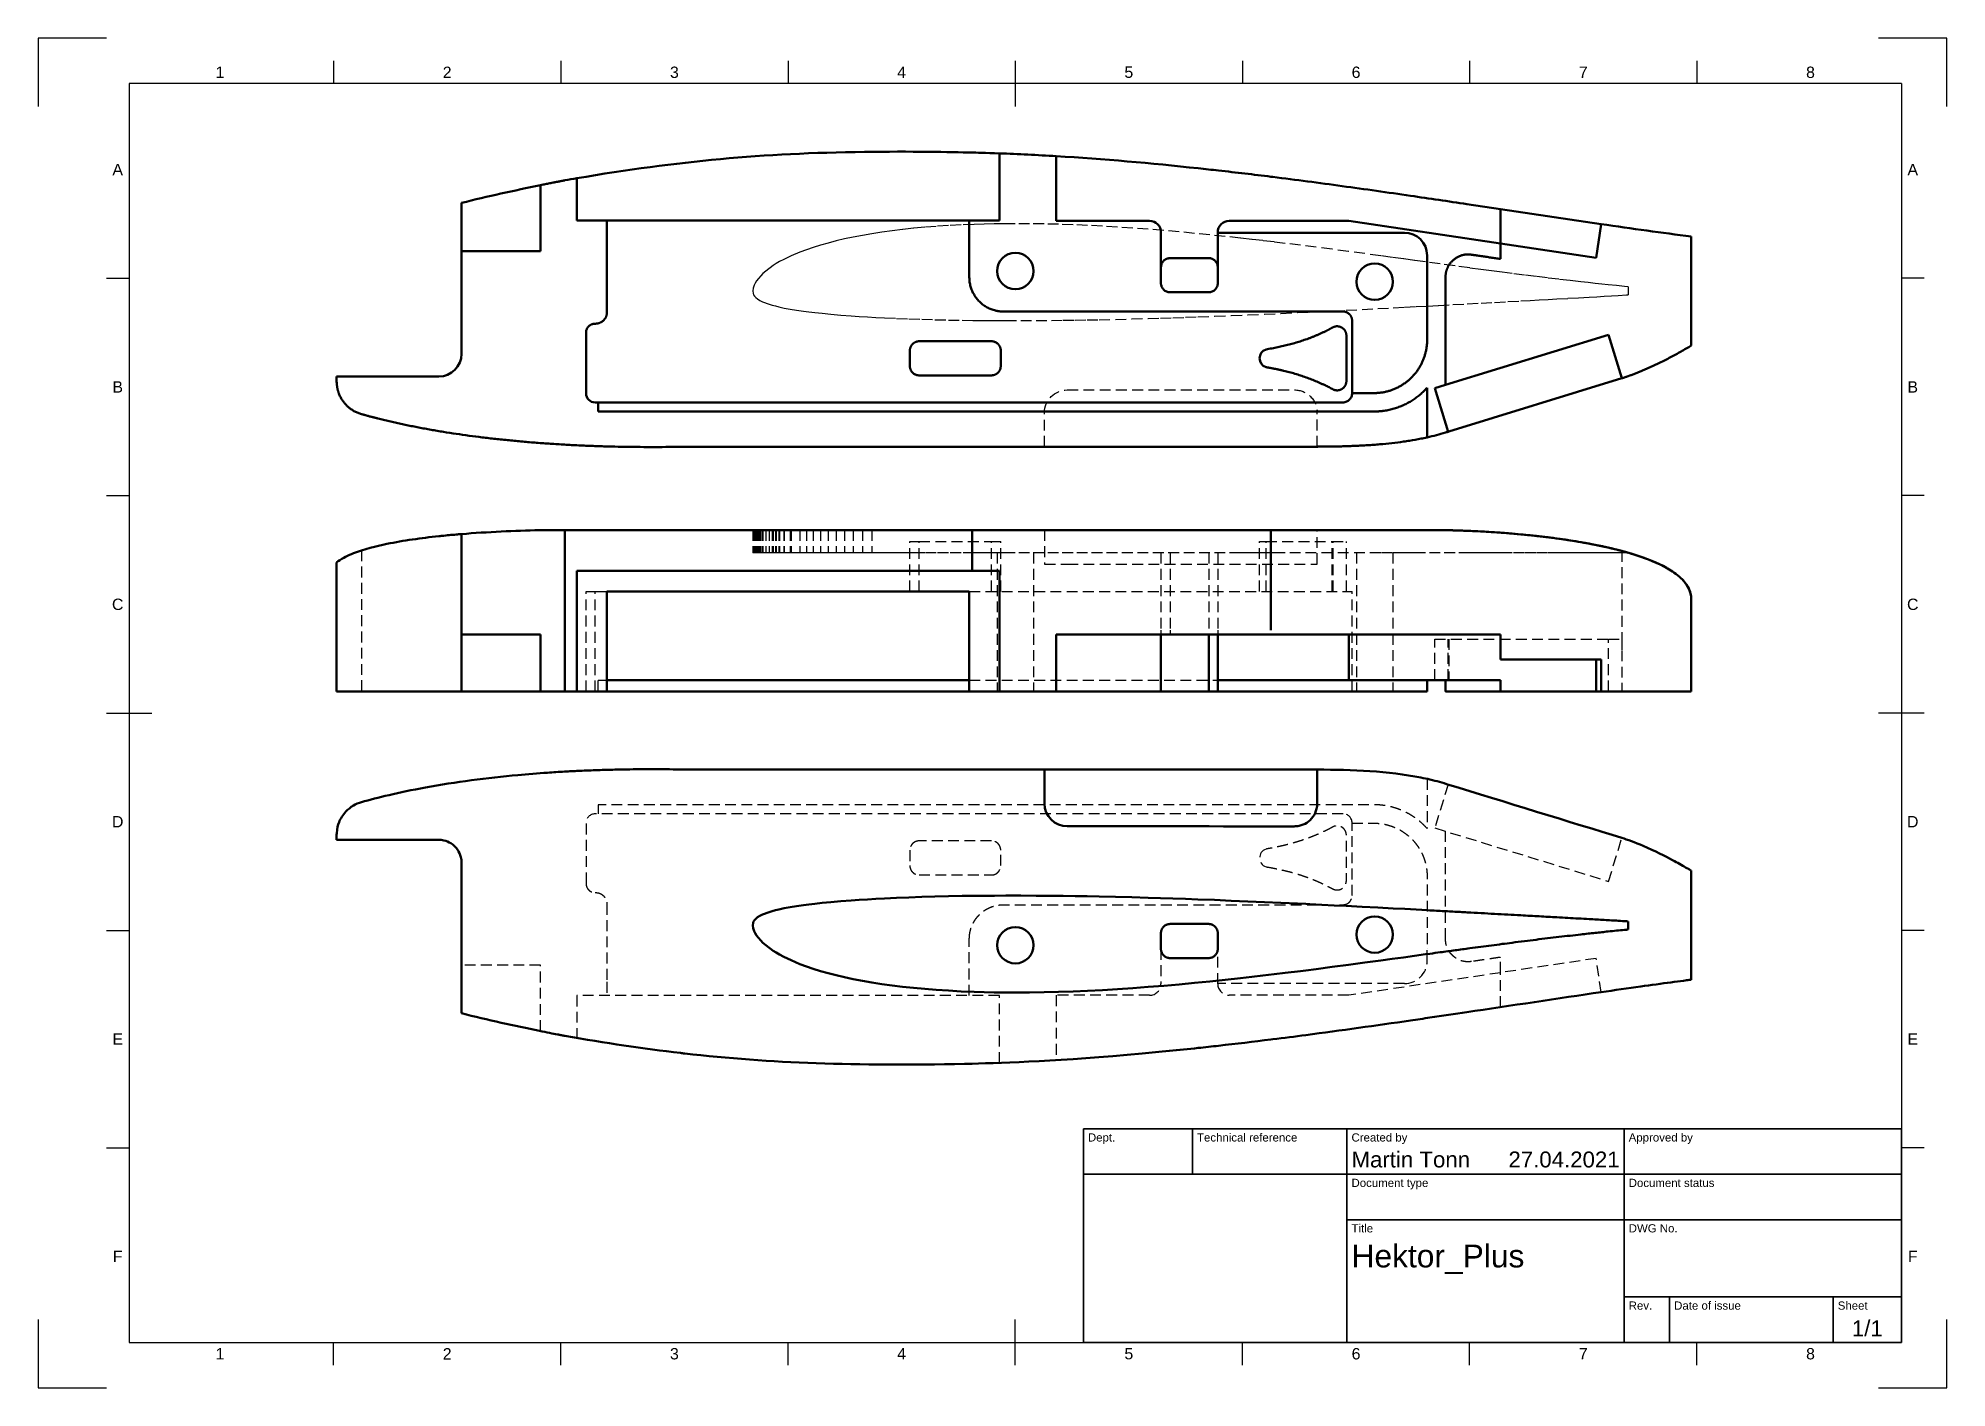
# Model space of a CAD drawing. Header units: millimetres. Extents: x 0 to 420, y 0 to 297.
import ezdxf
from ezdxf.enums import TextEntityAlignment as Align

# ---------------------------------------------------------------- set-up
doc = ezdxf.new("R2010")
doc.units = ezdxf.units.MM
doc.header["$LTSCALE"] = 0.75
doc.linetypes.add('HIDDEN2', pattern=[4.7625, 3.175, -1.5875])
for name, color, linetype, lineweight in [('Border', 7, 'Continuous', 25), ('Sichtbar', 7, 'Continuous', 50), ('TitleBlock', 7, 'Continuous', 35), ('Verdeckt', 7, 'HIDDEN2', 25)]:
    doc.layers.add(name, color=color, linetype=linetype, lineweight=lineweight)
doc.styles.add('FusionTitle', font='arial.ttf')

# ---------------------------------------------------------------- blocks, each defined once
blk = doc.blocks.new('ISO_A3_SHEET')
at = {"layer": 'Border'}
for p, q in [((65, 292), (65, 287)), ((115, 292), (115, 287)), ((165, 292), (165, 287)), ((215, 292), (215, 282)), ((265, 292), (265, 287)), ((315, 292), (315, 287)), ((365, 292), (365, 287)), ((410, 287), (20, 287)), ((20, 287), (20, 10)), ((410, 287), (410, 10)), ((15, 244.16666), (20, 244.16666)), ((415, 244.16666), (410, 244.16666)), ((15, 196.33333), (20, 196.33333)), ((415, 196.33333), (410, 196.33333)), ((15, 148.5), (25, 148.5)), ((415, 148.5), (405, 148.5)), ((15, 100.66667), (20, 100.66667)), ((415, 100.66667), (410, 100.66667)), ((15, 52.83334), (20, 52.83334)), ((415, 52.83334), (410, 52.83334)), ((215, 5), (215, 15)), ((20, 10), (410, 10)), ((65, 5), (65, 10)), ((115, 5), (115, 10)), ((165, 5), (165, 10)), ((265, 5), (265, 10)), ((315, 5), (315, 10)), ((365, 5), (365, 10))]:
    blk.add_line(p, q, dxfattribs=at)
at = {"layer": 'Defpoints'}
for p, q in [((15, 297), (0, 297)), ((0, 297), (0, 282)), ((420, 297), (405, 297)), ((420, 282), (420, 297)), ((0, 15), (0, 0)), ((420, 0), (420, 15)), ((0, 0), (15, 0)), ((405, 0), (420, 0))]:
    blk.add_line(p, q, dxfattribs=at)
at = {"layer": 'Border', "style": 'FusionTitle'}
for s, p in [('1', (40, 289.5)), ('2', (90, 289.5)), ('3', (140, 289.5)), ('4', (190, 289.5)), ('5', (240, 289.5)), ('6', (290, 289.5)), ('7', (340, 289.5)), ('8', (390, 289.5)), ('A', (17.5, 268.08333)), ('A', (412.5, 268.08333)), ('B', (17.5, 220.25)), ('B', (412.5, 220.25)), ('C', (17.5, 172.41667)), ('C', (412.5, 172.41667)), ('D', (17.5, 124.58334)), ('D', (412.5, 124.58334)), ('E', (17.5, 76.75001)), ('E', (412.5, 76.75001)), ('F', (17.5, 28.91668)), ('F', (412.5, 28.91668)), ('1', (40, 7.5)), ('2', (90, 7.5)), ('3', (140, 7.5)), ('4', (190, 7.5)), ('5', (240, 7.5)), ('6', (290, 7.5)), ('7', (340, 7.5)), ('8', (390, 7.5))]:
    blk.add_text(s, height=2.5, dxfattribs=at).set_placement(p, align=Align.MIDDLE)
blk = doc.blocks.new('ISO_TITLEBLOCK')
at = {"layer": 'TitleBlock'}
for p, q in [((0, 47), (-180, 47)), ((-180, 47), (-180, 0)), ((-156, 37), (-156, 47)), ((-122, 0), (-122, 47)), ((-61, 0), (-61, 47)), ((0, 0), (0, 47)), ((-180, 37), (0, 37)), ((-122, 27), (0, 27)), ((-61, 10), (0, 10)), ((-51, 0), (-51, 10)), ((-15, 0), (-15, 10)), ((-180, 0), (0, 0))]:
    blk.add_line(p, q, dxfattribs=at)
at = {"layer": 'TitleBlock', "style": 'FusionTitle'}
for s, p in [('Dept.', (-179, 46)), ('Technical reference', (-155, 46)), ('Created by', (-121, 46)), ('Approved by', (-60, 46)), ('Document type', (-121, 36)), ('Document status', (-60, 36)), ('Title', (-121, 26)), ('DWG No.', (-60, 26)), ('Rev.', (-60, 9)), ('Date of issue', (-50, 9)), ('Sheet', (-14, 9))]:
    blk.add_text(s, height=1.8, dxfattribs=at).set_placement(p, align=Align.TOP_LEFT)
for tag, height, p in [('DEPT', 3.5, (-179, 42)), ('TECHNICAL_REFERENCE', 3.5, (-155, 42)), ('CREATED_BY', 3.5, (-121, 42)), ('APPROVED_BY', 3.5, (-60, 42)), ('DOCUMENT_TYPE', 3.5, (-121, 32)), ('DOCUMENT_STATUS', 3.5, (-60, 32)), ('TITLE_1', 5, (-121, 21.5)), ('TITLE_2', 5, (-121, 14)), ('TITLE_3', 5, (-121, 6.5)), ('DATE_OF_ISSUE', 3.5, (-50, 5))]:
    blk.add_attdef(tag, text='', height=height, dxfattribs=at).set_placement(p, align=Align.TOP_LEFT)
for tag, p in [('CREATED_DATE', (-62, 42)), ('APPROVED_DATE', (-0.99, 42))]:
    blk.add_attdef(tag, text='', height=3.5, dxfattribs=at).set_placement(p, align=Align.TOP_RIGHT)
for tag, height, p in [('DRAWING_NUMBER', 5, (-30.5, 19.75)), ('REV', 3.5, (-56, 4.85)), ('SHEET', 3.5, (-7.5, 4.85))]:
    blk.add_attdef(tag, text='', height=height, dxfattribs=at).set_placement(p, align=Align.TOP_CENTER)

msp = doc.modelspace()

# ---------------------------------------------------------------- linework, layer by layer
at = {"layer": 'Sichtbar', "extrusion": (-1, -2e-16, 0)}
for p, q in [((211.53, 271.65, 17.75), (211.53, 256.85, 17.75)), ((224.03, 256.77, 17.75), (224.03, 271.03, 17.75)), ((110.53, 264.65, 17.75), (110.53, 250.15, 17.75)), ((118.53, 256.85, 17.75), (118.53, 266.17, 17.75)), ((271.69, 266.46, 5.25), (271.27, 266.51, 5.25)), ((93.15, 260.75, 5.25), (93.15, 250.15, 5.25)), ((321.76, 259.39, 5.25), (314.39, 260.48, 5.25)), ((125.15, 256.85, 17.75), (118.53, 256.85, 17.75)), ((125.15, 253.85, 17.75), (125.15, 256.85, 17.75)), ((125.15, 256.85, -4.25), (204.9, 256.85, -4.25)), ((211.53, 256.85, 17.75), (204.9, 256.85, 17.75)), ((204.9, 256.85, 17.75), (204.9, 244.35, 17.75)), ((244.57, 256.77, 17.75), (224.03, 256.77, 17.75)), ((262.07, 256.77, 15.25), (288.4, 256.77, 15.25)), ((288.4, 256.77, 15.25), (321.76, 251.8, 15.25)), ((321.76, 259.39, 10.75), (321.76, 251.8, 10.75)), ((321.76, 259.39, 10.75), (343.95, 256.08, 10.75)), ((125.15, 236.67, 17.75), (125.15, 253.85, 17.75)), ((247.07, 243.09, 17.75), (247.07, 254.27, 17.75)), ((259.57, 254.2, 15.25), (259.57, 254.27, 15.25)), ((300.64, 254.2, 17.75), (259.57, 254.2, 17.75)), ((259.57, 254.2, 17.75), (259.57, 243.09, 17.75)), ((343.95, 256.08, 17.75), (342.85, 248.66, 17.75)), ((363.76, 229.35, 17.75), (363.76, 253.35, 17.75)), ((93.15, 250.15, 17.75), (93.15, 227.55, 17.75)), ((110.53, 250.15, 17.75), (93.15, 250.15, 17.75)), ((249.07, 248.59, 5.25), (257.57, 248.59, 5.25)), ((305.64, 249.2, 17.75), (305.64, 246.41, 17.75)), ((342.85, 248.66, 17.75), (321.76, 251.8, 17.75)), ((321.76, 251.8, 17.75), (321.76, 248.42, 17.75)), ((309.69, 244.4, 17.75), (309.69, 220.68, 17.75)), ((257.57, 241.09, 17.75), (249.07, 241.09, 17.75)), ((122.55, 234.17, 17.75), (122.65, 234.17, 17.75)), ((289.13, 234.85, 17.75), (289.13, 218.9, 17.75)), ((309.69, 220.68, 17.75), (345.55, 231.71, 17.75)), ((345.55, 231.71, 17.75), (348.49, 222.15, 17.75)), ((191.81, 224.85, -4.25), (191.81, 228.25, -4.25)), ((193.86, 230.3, -4.25), (209.76, 230.3, -4.25)), ((211.81, 228.25, -4.25), (211.81, 224.85, -4.25)), ((209.76, 222.8, -4.25), (193.86, 222.8, -4.25)), ((88.15, 222.55, 17.75), (65.62, 222.55, 17.75)), ((289.13, 218.85, 15.25), (289.13, 218.9, 15.25)), ((305.64, 209.15, 17.75), (305.64, 220.07, 17.75)), ((309.69, 220.68, 15.25), (307.32, 219.95, 15.25)), ((307.32, 219.95, 15.25), (310.26, 210.39, 15.25)), ((348.49, 222.15, 6.25), (310.43, 210.44, 6.25)), ((123.22, 214.85, 17.75), (123.22, 216.85, 17.75)), ((310.26, 210.39, 15.25), (310.43, 210.44, 15.25)), ((141.31, 207.08, 17.75), (278.95, 207.1, 17.75))]:
    msp.add_line(p, q, dxfattribs=at)
at = {"layer": 'Sichtbar', "extrusion": (-1, 2e-16, 0)}
for p, q in [((115.92, 188.76, 26.03), (115.92, 153.26, 26.03)), ((205.49, 188.76, 32.14), (205.49, 179.76, 32.14)), ((271.69, 188.76, 26.77), (271.27, 188.76, 26.82)), ((271.27, 188.76, 26.82), (271.27, 166.76, 26.82)), ((306.26, 188.76, -1.6), (306.27, 188.76, -1.6)), ((307.6, 188.76, -30.07), (307.6, 188.76, -1.53)), ((307.6, 188.76, 7.75), (307.6, 188.76, 21.8)), ((125.15, 153.26, 17.16), (125.15, 175.26, 17.16)), ((125.15, 175.26, 17.16), (204.9, 175.26, 17.16)), ((204.9, 175.26, 17.16), (204.9, 153.26, 17.16)), ((363.76, 173.69, 13.66), (363.76, 173.51, 13.66)), ((363.76, 173.51, 13.66), (363.76, 153.26, 13.66)), ((93.15, 165.76, 10.46), (93.15, 153.26, 10.46)), ((247.07, 153.26, 14.58), (247.07, 165.76, 14.58)), ((257.57, 165.76, 1.4), (257.57, 153.26, 1.4)), ((259.57, 165.76, 14.58), (259.57, 155.76, 14.58)), ((271.69, 165.76, 26.77), (271.27, 165.76, 26.82)), ((288.4, 155.76, 17.08), (288.4, 165.76, 17.08)), ((321.76, 165.76, 19.7), (314.39, 165.76, 20.79)), ((321.76, 165.76, 19.7), (321.76, 160.26, 19.7)), ((321.76, 160.26, 19.7), (343.95, 160.26, 16.39)), ((342.85, 153.26, 8.97), (342.85, 160.26, 8.97)), ((343.95, 160.26, 16.39), (343.95, 153.26, 16.39)), ((259.57, 153.26, 14.51), (259.57, 155.76, 14.51)), ((262.07, 155.76, 17.08), (288.4, 155.76, 17.08)), ((288.4, 155.76, 17.08), (321.76, 155.76, 12.11)), ((305.64, 153.26, 9.51), (305.64, 155.76, 9.51)), ((309.69, 153.26, 4.72), (309.69, 155.76, 4.72)), ((321.76, 155.76, 12.11), (321.76, 153.26, 12.11)), ((88.15, 153.26, -17.14), (65.62, 153.26, -17.14)), ((110.53, 153.26, 10.46), (93.15, 153.26, 10.46)), ((125.15, 153.26, 17.16), (118.53, 153.26, 17.16)), ((211.53, 153.26, 17.16), (204.9, 153.26, 17.16)), ((244.57, 153.26, 17.08), (224.03, 153.26, 17.08)), ((257.57, 153.26, 1.4), (249.07, 153.26, 1.4)), ((300.64, 153.26, 14.51), (259.57, 153.26, 14.51)), ((342.85, 153.26, 8.97), (321.76, 153.26, 12.11)), ((343.95, 153.26, 16.39), (342.85, 153.26, 8.97)), ((141.31, 136.08, 17.75), (181.63, 136.07, 17.75)), ((221.45, 136.07, 17.75), (181.63, 136.07, 17.75)), ((221.45, 136.07, 10.25), (278.95, 136.06, 10.25)), ((221.45, 128.57, 17.75), (221.45, 136.07, 17.75)), ((363.77, 113.81, 2.5), (363.76, 89.81, 2.5)), ((161.5, 104.89, 17.75), (162.22, 105.09, 17.75)), ((162.22, 105.09, 17.75), (162.99, 105.28, 17.75)), ((162.99, 105.28, 17.75), (164.19, 105.54, 17.75)), ((164.19, 105.54, 17.75), (165.47, 105.77, 17.75)), ((165.47, 105.77, 17.75), (166.88, 106, 17.75)), ((166.88, 106, 17.75), (168.44, 106.22, 17.75)), ((168.44, 106.22, 17.75), (169.59, 106.37, 17.75)), ((169.59, 106.37, 17.75), (170.91, 106.53, 17.75)), ((170.91, 106.53, 17.75), (172.49, 106.7, 17.75)), ((172.49, 106.7, 17.75), (174.41, 106.89, 17.75)), ((174.41, 106.89, 17.75), (176.59, 107.08, 17.75)), ((176.59, 107.08, 17.75), (178.91, 107.26, 17.75)), ((178.91, 107.26, 17.75), (180.69, 107.38, 17.75)), ((180.69, 107.38, 17.75), (182.5, 107.49, 17.75)), ((182.5, 107.49, 17.75), (184.35, 107.6, 17.75)), ((184.35, 107.6, 17.75), (186.26, 107.7, 17.75)), ((186.26, 107.7, 17.75), (188.89, 107.82, 17.75)), ((188.89, 107.82, 17.75), (191.62, 107.93, 17.75)), ((191.62, 107.93, 17.75), (194.44, 108.02, 17.75)), ((194.44, 108.02, 17.75), (197.34, 108.11, 17.75)), ((197.34, 108.11, 17.75), (200.31, 108.18, 17.75)), ((200.31, 108.18, 17.75), (203.36, 108.23, 17.75)), ((203.36, 108.23, 17.75), (205.69, 108.26, 17.75)), ((205.69, 108.26, 17.75), (208.06, 108.29, 17.75)), ((208.06, 108.29, 17.75), (210.47, 108.3, 17.75)), ((210.47, 108.3, 17.75), (212.91, 108.31, 17.75)), ((212.91, 108.31, 17.75), (216.22, 108.31, 17.75)), ((216.22, 108.31, 17.75), (219.58, 108.3, 17.75)), ((219.58, 108.3, 17.75), (222.98, 108.27, 17.75)), ((222.98, 108.27, 17.75), (225.57, 108.24, 17.75)), ((225.57, 108.24, 17.75), (228.18, 108.2, 17.75)), ((228.18, 108.2, 17.75), (230.82, 108.16, 17.75)), ((230.82, 108.16, 17.75), (233.47, 108.11, 17.75)), ((233.47, 108.11, 17.75), (237.04, 108.03, 17.75)), ((237.04, 108.03, 17.75), (240.63, 107.95, 17.75)), ((240.63, 107.95, 17.75), (244.25, 107.85, 17.75)), ((244.25, 107.85, 17.75), (246.97, 107.76, 17.75)), ((246.97, 107.76, 17.75), (249.71, 107.67, 17.75)), ((249.71, 107.67, 17.75), (252.45, 107.58, 17.75)), ((252.45, 107.58, 17.75), (255.19, 107.48, 17.75)), ((255.19, 107.48, 17.75), (258.86, 107.35, 17.75)), ((258.86, 107.35, 17.75), (262.53, 107.2, 17.75)), ((262.53, 107.2, 17.75), (266.19, 107.05, 17.75)), ((266.19, 107.05, 17.75), (269.84, 106.89, 17.75)), ((269.84, 106.89, 17.75), (273.48, 106.73, 17.75)), ((273.48, 106.73, 17.75), (277.1, 106.56, 17.75)), ((277.1, 106.56, 17.75), (278.95, 106.47, 17.75)), ((278.95, 106.47, 17.75), (279.8, 106.43, 17.75)), ((279.8, 106.43, 17.75), (282.49, 106.3, 17.75)), ((282.49, 106.3, 17.75), (285.16, 106.17, 17.75)), ((285.16, 106.17, 17.75), (287.81, 106.03, 17.75)), ((287.81, 106.03, 17.75), (291.32, 105.86, 17.75)), ((291.32, 105.86, 17.75), (294.78, 105.68, 17.75)), ((294.78, 105.68, 17.75), (298.2, 105.5, 17.75)), ((298.2, 105.5, 17.75), (300.73, 105.37, 17.75)), ((300.73, 105.37, 17.75), (303.23, 105.23, 17.75)), ((303.23, 105.23, 17.75), (305.7, 105.1, 17.75)), ((305.7, 105.1, 17.75), (306.27, 105.07, 17.75)), ((157.25, 101.77, 17.75), (157.31, 102.31, 17.75)), ((157.3, 101.16, 17.75), (157.25, 101.77, 17.75)), ((157.53, 100.48, 17.75), (157.3, 101.16, 17.75)), ((157.31, 102.31, 17.75), (157.42, 102.61, 17.75)), ((157.42, 102.61, 17.75), (157.6, 102.92, 17.75)), ((157.6, 102.92, 17.75), (157.89, 103.23, 17.75)), ((157.89, 103.23, 17.75), (158.3, 103.54, 17.75)), ((158.3, 103.54, 17.75), (158.81, 103.85, 17.75)), ((158.81, 103.85, 17.75), (159.41, 104.15, 17.75)), ((159.41, 104.15, 17.75), (160.85, 104.7, 17.75)), ((160.85, 104.7, 17.75), (161.5, 104.89, 17.75)), ((257.57, 102.07, 12.75), (249.07, 102.07, 12.75)), ((157.76, 100.06, 17.75), (157.53, 100.48, 17.75)), ((158.08, 99.57, 17.75), (157.76, 100.06, 17.75)), ((158.5, 99.02, 17.75), (158.08, 99.57, 17.75)), ((158.99, 98.47, 17.75), (158.5, 99.02, 17.75)), ((159.49, 97.96, 17.75), (158.99, 98.47, 17.75)), ((160.09, 97.44, 17.75), (159.49, 97.96, 17.75)), ((161.75, 96.2, 17.75), (160.09, 97.44, 17.75)), ((247.07, 100.07, 12.75), (247.07, 96.57, 12.75)), ((259.57, 96.57, 12.75), (259.57, 100.07, 12.75)), ((162.41, 95.77, 17.75), (161.75, 96.2, 17.75)), ((163.16, 95.33, 17.75), (162.41, 95.77, 17.75)), ((164.05, 94.86, 17.75), (163.16, 95.33, 17.75)), ((165.69, 94.08, 17.75), (164.05, 94.86, 17.75)), ((167.62, 93.26, 17.75), (165.69, 94.08, 17.75)), ((169.04, 92.73, 17.75), (167.62, 93.26, 17.75)), ((170.54, 92.22, 17.75), (169.04, 92.73, 17.75)), ((249.07, 94.57, 12.75), (257.57, 94.57, 12.75)), ((284.78, 92.62, 17.75), (281.25, 92.16, 17.75)), ((288.36, 93.09, 17.75), (284.78, 92.62, 17.75)), ((291.94, 93.57, 17.75), (288.36, 93.09, 17.75)), ((295.44, 94.05, 17.75), (291.94, 93.57, 17.75)), ((297.98, 94.39, 17.75), (295.44, 94.05, 17.75)), ((300.46, 94.73, 17.75), (297.98, 94.39, 17.75)), ((302.89, 95.07, 17.75), (300.46, 94.73, 17.75)), ((305.31, 95.4, 17.75), (302.89, 95.07, 17.75)), ((306.26, 95.53, 17.75), (305.31, 95.4, 17.75)), ((172.13, 91.72, 17.75), (170.54, 92.22, 17.75)), ((173.81, 91.24, 17.75), (172.13, 91.72, 17.75)), ((175.57, 90.79, 17.75), (173.81, 91.24, 17.75)), ((177.42, 90.35, 17.75), (175.57, 90.79, 17.75)), ((179.35, 89.93, 17.75), (177.42, 90.35, 17.75)), ((181.37, 89.55, 17.75), (179.35, 89.93, 17.75)), ((183.46, 89.18, 17.75), (181.37, 89.55, 17.75)), ((185.64, 88.84, 17.75), (183.46, 89.18, 17.75)), ((187.9, 88.53, 17.75), (185.64, 88.84, 17.75)), ((190.22, 88.25, 17.75), (187.9, 88.53, 17.75)), ((192.61, 87.99, 17.75), (190.22, 88.25, 17.75)), ((244.27, 88.21, 17.75), (240.87, 87.95, 17.75)), ((247.67, 88.49, 17.75), (244.27, 88.21, 17.75)), ((251.07, 88.79, 17.75), (247.67, 88.49, 17.75)), ((254.46, 89.11, 17.75), (251.07, 88.79, 17.75)), ((257.85, 89.45, 17.75), (254.46, 89.11, 17.75)), ((261.23, 89.8, 17.75), (257.85, 89.45, 17.75)), ((264.56, 90.16, 17.75), (261.23, 89.8, 17.75)), ((267.03, 90.43, 17.75), (264.56, 90.16, 17.75)), ((269.49, 90.71, 17.75), (267.03, 90.43, 17.75)), ((271.95, 91, 17.75), (269.49, 90.71, 17.75)), ((274.43, 91.31, 17.75), (271.95, 91, 17.75)), ((277.81, 91.72, 17.75), (274.43, 91.31, 17.75)), ((278.94, 91.87, 17.75), (277.81, 91.72, 17.75)), ((281.25, 92.16, 17.75), (278.94, 91.87, 17.75)), ((195.08, 87.77, 17.75), (192.61, 87.99, 17.75)), ((197.64, 87.57, 17.75), (195.08, 87.77, 17.75)), ((200.31, 87.4, 17.75), (197.64, 87.57, 17.75)), ((203.08, 87.25, 17.75), (200.31, 87.4, 17.75)), ((205.94, 87.14, 17.75), (203.08, 87.25, 17.75)), ((208.14, 87.07, 17.75), (205.94, 87.14, 17.75)), ((210.38, 87.02, 17.75), (208.14, 87.07, 17.75)), ((212.67, 86.99, 17.75), (210.38, 87.02, 17.75)), ((215, 86.98, 17.75), (212.67, 86.99, 17.75)), ((218.16, 86.99, 17.75), (215, 86.98, 17.75)), ((221.35, 87.04, 17.75), (218.16, 86.99, 17.75)), ((224.54, 87.12, 17.75), (221.35, 87.04, 17.75)), ((227.73, 87.22, 17.75), (224.54, 87.12, 17.75)), ((230.92, 87.36, 17.75), (227.73, 87.22, 17.75)), ((234.17, 87.53, 17.75), (230.92, 87.36, 17.75)), ((237.49, 87.72, 17.75), (234.17, 87.53, 17.75)), ((240.87, 87.95, 17.75), (237.49, 87.72, 17.75)), ((271.69, 76.7, 17.75), (271.27, 76.64, 17.75))]:
    msp.add_line(p, q, dxfattribs=at)
at = {"layer": 'Sichtbar', "extrusion": (-2e-16, -2e-16, -1)}
for centre in [(-215.04, 245.76, -17.75), (-294.1, 243.41, -17.75)]:
    msp.add_circle(centre, 4, dxfattribs=at)
at = {"layer": 'Sichtbar', "extrusion": (2e-16, -5.931e-13, -1)}
for centre in [(-215.04, 97.4, -12.75), (-294.1, 99.75, -12.75)]:
    msp.add_circle(centre, 4, dxfattribs=at)
at = {"layer": 'Sichtbar', "extrusion": (-2e-16, -2e-16, -1)}
for centre, start, end in [((-244.57, 254.27, -17.75), 90, 180), ((-262.07, 254.27, -15.25), 0, 90)]:
    msp.add_arc(centre, 2.5, start, end, dxfattribs=at)
at = {"layer": 'Sichtbar', "extrusion": (-1e-16, -1e-16, -1)}
msp.add_arc((-300.64, 249.2, -17.75), 5, 90, 180, dxfattribs=at)
at = {"layer": 'Sichtbar'}
for centre, start, end in [((88.15, 227.55, 17.75), 270, 0), ((226.45, 128.57, 17.75), 179.9935, 269.9935)]:
    msp.add_arc(centre, 5, start, end, dxfattribs=at)
at = {"layer": 'Sichtbar', "extrusion": (0, 1, -2.967e-13)}
for centre, start, end in [((-262.07, 14.58, 155.76), 0, 90), ((-244.57, 14.58, 153.26), 90, 180)]:
    msp.add_arc(centre, 2.5, start, end, dxfattribs=at)
at = {"layer": 'Sichtbar', "extrusion": (0, -1, 2.966e-13)}
msp.add_arc((88.15, -12.14, -153.26), 5, 270, 0, dxfattribs=at)
at = {"layer": 'Sichtbar', "extrusion": (1e-16, 1, -2.965e-13)}
msp.add_arc((-300.64, 9.51, 153.26), 5, 90, 180, dxfattribs=at)
at = {"layer": 'Sichtbar'}
for points, knots in [([(118.53, 266.17, -8.75), (140.88, 269.97, -8.75), (159.29, 271.69, -8.75), (191.9, 272.11, -8.75), (200.81, 271.94, -8.75), (205.47, 271.83, -8.75), (205.48, 271.83, -8.75), (205.49, 271.83, -8.75)], [-2.964588, -2.964588, -2.964588, -2.964588, -0.915177, -0.915177, -0.00171, -0.00171, -0.00018, -0.00018, -0.00018, -0.00018]), ([(205.49, 271.83, -8.75), (205.49, 271.83, -8.75), (205.49, 271.83, -8.75), (205.49, 271.83, -8.75), (205.49, 271.83, -8.75), (205.49, 271.83, -8.75)], [-0.0001084875, -0.0001084875, -0.0001084875, -0.0001084875, -0.0000819447, -0.0000819447, 0, 0, 0, 0]), ([(115.92, 265.72, 17.75), (115.92, 265.72, 17.75), (115.92, 265.72, 17.75), (115.92, 265.72, 17.75), (115.92, 265.72, 17.75), (115.91, 265.72, 17.75), (115.91, 265.72, 17.75), (115.9, 265.71, 17.75), (115.89, 265.71, 17.75), (115.88, 265.71, 17.75), (115.86, 265.71, 17.75), (115.85, 265.7, 17.75), (115.83, 265.7, 17.75), (115.81, 265.7, 17.75), (115.78, 265.69, 17.75), (115.74, 265.68, 17.75), (115.69, 265.67, 17.75), (115.63, 265.66, 17.75), (115.57, 265.65, 17.75), (115.51, 265.64, 17.75), (115.43, 265.62, 17.75), (115.33, 265.6, 17.75), (115.21, 265.58, 17.75), (115.09, 265.56, 17.75), (114.93, 265.53, 17.75), (114.73, 265.49, 17.75), (114.5, 265.44, 17.75), (114.26, 265.4, 17.75), (114.02, 265.35, 17.75), (113.78, 265.3, 17.75), (113.45, 265.24, 17.75), (113.05, 265.16, 17.75), (112.57, 265.06, 17.75), (112.08, 264.97, 17.75), (111.6, 264.87, 17.75), (111.08, 264.76, 17.75), (110.72, 264.69, 17.75), (110.53, 264.65, 17.75)], [0, 0, 0, 0, 0.000376, 0.000753, 0.001507, 0.00226, 0.003014, 0.004521, 0.006029, 0.009044, 0.01206, 0.015076, 0.018092, 0.024126, 0.030161, 0.036197, 0.048274, 0.060357, 0.072446, 0.08454, 0.096639, 0.120856, 0.145094, 0.169355, 0.193638, 0.242269, 0.290986, 0.339789, 0.388676, 0.437646, 0.486699, 0.585048, 0.683713, 0.782687, 0.881961, 0.981527, 1.099821, 1.099821, 1.099821, 1.099821]), ([(259.76, 267.88, 5.25), (259.01, 267.96, 5.25), (258.26, 268.04, 5.25), (256.76, 268.21, 5.25), (256.01, 268.29, 5.25), (255.26, 268.37, 5.25)], [0, 0, 0, 0, 0.4521824, 0.4521824, 0.9046881, 0.9046881, 0.9046881, 0.9046881]), ([(271.27, 266.51, 5.25), (269.36, 266.75, 5.25), (267.44, 266.98, 5.25), (263.6, 267.44, 5.25), (261.68, 267.66, 5.25), (259.76, 267.88, 5.25)], [0, 0, 0, 0, 1.157975, 1.157975, 2.318953, 2.318953, 2.318953, 2.318953]), ([(301.99, 262.32, 5.25), (296.97, 263.05, 5.25), (291.96, 263.76, 5.25), (281.86, 265.15, 5.25), (276.78, 265.82, 5.25), (271.69, 266.46, 5.25)], [0, 0, 0, 0, 3.041963, 3.041963, 6.122642, 6.122642, 6.122642, 6.122642]), ([(314.39, 260.48, 5.25), (312.33, 260.79, 5.25), (310.28, 261.1, 5.25), (306.14, 261.71, 5.25), (304.06, 262.01, 5.25), (301.99, 262.32, 5.25)], [0, 0, 0, 0, 1.250162, 1.250162, 2.510469, 2.510469, 2.510469, 2.510469]), ([(247.07, 246.59, 5.25), (247.07, 246.85, 5.25), (247.12, 247.11, 5.25), (247.32, 247.59, 5.25), (247.47, 247.81, 5.25), (247.83, 248.18, 5.25), (248.05, 248.33, 5.25), (248.42, 248.48, 5.25), (248.54, 248.52, 5.25), (248.74, 248.56, 5.25), (248.8, 248.57, 5.25), (248.9, 248.58, 5.25), (248.93, 248.58, 5.25), (248.98, 248.59, 5.25), (249, 248.59, 5.25), (249.03, 248.59, 5.25), (249.03, 248.59, 5.25), (249.05, 248.59, 5.25), (249.05, 248.59, 5.25), (249.06, 248.59, 5.25), (249.06, 248.59, 5.25), (249.06, 248.59, 5.25), (249.06, 248.59, 5.25), (249.06, 248.59, 5.25), (249.07, 248.59, 5.25), (249.07, 248.59, 5.25)], [0, 0, 0, 0, 0.1587202, 0.1587202, 0.3141039, 0.3141039, 0.4723176, 0.4723176, 0.5518746, 0.5518746, 0.5916143, 0.5916143, 0.611477, 0.611477, 0.6214074, 0.6214074, 0.6263726, 0.6263726, 0.6288551, 0.6288551, 0.6300965, 0.6300965, 0.6307136, 0.6307136, 0.6313295, 0.6313295, 0.6313295, 0.6313295]), ([(257.57, 248.59, 5.25), (257.83, 248.59, 5.25), (258.09, 248.54, 5.25), (258.57, 248.34, 5.25), (258.79, 248.19, 5.25), (259.16, 247.82, 5.25), (259.31, 247.6, 5.25), (259.46, 247.24, 5.25), (259.5, 247.11, 5.25), (259.54, 246.92, 5.25), (259.55, 246.85, 5.25), (259.56, 246.75, 5.25), (259.56, 246.72, 5.25), (259.57, 246.67, 5.25), (259.57, 246.65, 5.25), (259.57, 246.63, 5.25), (259.57, 246.62, 5.25), (259.57, 246.61, 5.25), (259.57, 246.61, 5.25), (259.57, 246.6, 5.25), (259.57, 246.6, 5.25), (259.57, 246.59, 5.25), (259.57, 246.59, 5.25), (259.57, 246.59, 5.25), (259.57, 246.59, 5.25), (259.57, 246.59, 5.25)], [0, 0, 0, 0, 0.1587202, 0.1587202, 0.3141039, 0.3141039, 0.4723176, 0.4723176, 0.5518746, 0.5518746, 0.5916143, 0.5916143, 0.611477, 0.611477, 0.6214074, 0.6214074, 0.6263726, 0.6263726, 0.6288551, 0.6288551, 0.6300965, 0.6300965, 0.6307136, 0.6307136, 0.6312566, 0.6312566, 0.6312566, 0.6312566]), ([(315.41, 249.35, 17.75), (315.29, 249.37, 17.75), (315.05, 249.4, 17.75), (314.68, 249.41, 17.75), (314.32, 249.4, 17.75), (313.97, 249.37, 17.75), (313.62, 249.31, 17.75), (313.28, 249.22, 17.75), (312.95, 249.11, 17.75), (312.63, 248.98, 17.75), (312.31, 248.82, 17.75), (312, 248.63, 17.75), (311.71, 248.42, 17.75), (311.42, 248.19, 17.75), (311.15, 247.94, 17.75), (310.9, 247.67, 17.75), (310.67, 247.4, 17.75), (310.46, 247.11, 17.75), (310.31, 246.86, 17.75), (310.2, 246.65, 17.75), (310.13, 246.49, 17.75), (310.06, 246.33, 17.75), (309.99, 246.17, 17.75), (309.94, 246, 17.75), (309.89, 245.84, 17.75), (309.84, 245.66, 17.75), (309.81, 245.52, 17.75), (309.78, 245.4, 17.75), (309.77, 245.32, 17.75), (309.75, 245.23, 17.75), (309.74, 245.14, 17.75), (309.73, 245.05, 17.75), (309.72, 244.97, 17.75), (309.71, 244.91, 17.75), (309.71, 244.87, 17.75), (309.71, 244.82, 17.75), (309.7, 244.78, 17.75), (309.7, 244.73, 17.75), (309.7, 244.68, 17.75), (309.7, 244.65, 17.75), (309.69, 244.61, 17.75), (309.69, 244.59, 17.75), (309.69, 244.57, 17.75), (309.69, 244.55, 17.75), (309.69, 244.53, 17.75), (309.69, 244.51, 17.75), (309.69, 244.5, 17.75), (309.69, 244.49, 17.75), (309.69, 244.48, 17.75), (309.69, 244.46, 17.75), (309.69, 244.45, 17.75), (309.69, 244.45, 17.75), (309.69, 244.44, 17.75), (309.69, 244.43, 17.75), (309.69, 244.43, 17.75), (309.69, 244.42, 17.75), (309.69, 244.42, 17.75), (309.69, 244.42, 17.75), (309.69, 244.41, 17.75), (309.69, 244.41, 17.75), (309.69, 244.41, 17.75), (309.69, 244.41, 17.75), (309.69, 244.41, 17.75), (309.69, 244.41, 17.75), (309.69, 244.41, 17.75), (309.69, 244.41, 17.75), (309.69, 244.41, 17.75), (309.69, 244.41, 17.75), (309.69, 244.41, 17.75), (309.69, 244.4, 17.75), (309.69, 244.4, 17.75), (309.69, 244.4, 17.75)], [-1.718679, -1.718679, -1.718679, -1.718679, -1.644312, -1.571429, -1.499754, -1.428997, -1.35886, -1.289033, -1.219207, -1.149069, -1.078313, -1.006637, -0.933754, -0.859387, -0.785019, -0.712136, -0.64046, -0.569703, -0.499564, -0.464625, -0.429724, -0.394824, -0.359885, -0.324868, -0.289735, -0.254446, -0.218966, -0.201141, -0.183254, -0.165301, -0.147277, -0.129177, -0.110997, -0.101876, -0.092733, -0.083568, -0.07438, -0.065169, -0.055934, -0.046676, -0.042037, -0.037392, -0.032741, -0.028083, -0.023419, -0.021085, -0.018749, -0.016411, -0.014071, -0.01173, -0.009388, -0.008216, -0.007043, -0.00587, -0.004697, -0.003523, -0.002936, -0.002349, -0.001762, -0.001469, -0.001175, -0.000881, -0.000587, -0.000441, -0.000294, -0.00022, -0.000147, -0.000073, -0.000037, -0.000018, 0, 0, 0, 0]), ([(321.76, 248.42, 17.75), (321.4, 248.47, 17.75), (320.7, 248.57, 17.75), (319.64, 248.73, 17.75), (318.76, 248.86, 17.75), (318.06, 248.96, 17.75), (317.53, 249.04, 17.75), (317, 249.12, 17.75), (316.56, 249.18, 17.75), (316.21, 249.24, 17.75), (315.99, 249.27, 17.75), (315.81, 249.29, 17.75), (315.68, 249.31, 17.75), (315.57, 249.33, 17.75), (315.48, 249.34, 17.75), (315.44, 249.35, 17.75), (315.41, 249.35, 17.75)], [-1.282023, -1.282023, -1.282023, -1.282023, -1.068357, -0.854689, -0.641018, -0.534182, -0.427346, -0.320509, -0.213673, -0.160255, -0.106836, -0.080127, -0.053418, -0.026709, -0.013354, 0, 0, 0, 0]), ([(204.9, 244.35, 17.75), (204.9, 244.18, 17.75), (204.92, 243.84, 17.75), (204.97, 243.33, 17.75), (205.05, 242.84, 17.75), (205.17, 242.36, 17.75), (205.31, 241.89, 17.75), (205.49, 241.43, 17.75), (205.69, 240.99, 17.75), (205.93, 240.57, 17.75), (206.18, 240.16, 17.75), (206.47, 239.77, 17.75), (206.77, 239.4, 17.75), (207.1, 239.05, 17.75), (207.45, 238.72, 17.75), (207.82, 238.41, 17.75), (208.21, 238.13, 17.75), (208.62, 237.87, 17.75), (209.05, 237.64, 17.75), (209.49, 237.43, 17.75), (209.94, 237.26, 17.75), (210.34, 237.14, 17.75), (210.65, 237.05, 17.75), (210.9, 237, 17.75), (211.14, 236.95, 17.75), (211.39, 236.92, 17.75), (211.6, 236.89, 17.75), (211.77, 236.87, 17.75), (211.89, 236.87, 17.75), (212.02, 236.86, 17.75), (212.15, 236.85, 17.75), (212.25, 236.85, 17.75), (212.33, 236.85, 17.75), (212.37, 236.85, 17.75), (212.4, 236.85, 17.75), (212.44, 236.85, 17.75), (212.52, 236.85, 17.75), (212.63, 236.85, 17.75), (212.8, 236.85, 17.75), (213.01, 236.85, 17.75), (213.26, 236.85, 17.75), (213.55, 236.85, 17.75), (214.03, 236.85, 17.75), (214.72, 236.85, 17.75), (215.66, 236.85, 17.75), (216.75, 236.85, 17.75), (217.98, 236.85, 17.75), (219.34, 236.85, 17.75), (220.82, 236.85, 17.75), (222.41, 236.85, 17.75), (224.74, 236.85, 17.75), (227.87, 236.85, 17.75), (231.86, 236.85, 17.75), (236.11, 236.85, 17.75), (240.55, 236.85, 17.75), (245.13, 236.85, 17.75), (249.77, 236.85, 17.75), (254.4, 236.85, 17.75), (258.98, 236.85, 17.75), (263.42, 236.85, 17.75), (268.9, 236.85, 17.75), (274.93, 236.85, 17.75), (280.9, 236.85, 17.75), (284.79, 236.85, 17.75), (286.64, 236.85, 17.75), (287.13, 236.85, 17.75)], [-17.299637, -17.299637, -17.299637, -17.299637, -17.197139, -17.095989, -16.995976, -16.896907, -16.798614, -16.70095, -16.603787, -16.507016, -16.410539, -16.314272, -16.218141, -16.122075, -16.02601, -15.929878, -15.833611, -15.737134, -15.640363, -15.5432, -15.445537, -15.347244, -15.297809, -15.248161, -15.198276, -15.148133, -15.097706, -15.072377, -15.046967, -15.021474, -14.995892, -14.970219, -14.957346, -14.950901, -14.94445, -14.939619, -14.925261, -14.90158, -14.868776, -14.827055, -14.776617, -14.717666, -14.650404, -14.49176, -14.302306, -14.083663, -13.837454, -13.565299, -13.268821, -12.94964, -12.609379, -11.872102, -11.069962, -10.215932, -9.322984, -8.40409, -7.472224, -6.540358, -5.621464, -4.728516, -3.874486, -2.335069, -1.106995, -0.294045, 0, 0, 0, 0]), ([(289.13, 218.9, 17.75), (289.24, 218.9, 17.75), (289.65, 218.9, 17.75), (290.21, 218.9, 17.75), (290.8, 218.9, 17.75), (291.25, 218.9, 17.75), (291.69, 218.9, 17.75), (292.14, 218.9, 17.75), (292.51, 218.9, 17.75), (292.8, 218.9, 17.75), (293.03, 218.9, 17.75), (293.25, 218.9, 17.75), (293.43, 218.9, 17.75), (293.58, 218.9, 17.75), (293.69, 218.9, 17.75), (293.79, 218.9, 17.75), (293.86, 218.9, 17.75), (293.91, 218.9, 17.75), (293.94, 218.9, 17.75), (293.97, 218.9, 17.75), (294.02, 218.9, 17.75), (294.07, 218.9, 17.75), (294.13, 218.9, 17.75), (294.22, 218.9, 17.75), (294.32, 218.91, 17.75), (294.42, 218.91, 17.75), (294.55, 218.92, 17.75), (294.72, 218.93, 17.75), (294.92, 218.94, 17.75), (295.11, 218.96, 17.75), (295.31, 218.98, 17.75), (295.57, 219.01, 17.75), (295.89, 219.06, 17.75), (296.28, 219.13, 17.75), (296.66, 219.22, 17.75), (297.03, 219.32, 17.75), (297.4, 219.42, 17.75), (297.89, 219.58, 17.75), (298.48, 219.81, 17.75), (299.17, 220.13, 17.75), (299.84, 220.49, 17.75), (300.47, 220.89, 17.75), (301.08, 221.34, 17.75), (301.66, 221.81, 17.75), (302.21, 222.33, 17.75), (302.73, 222.88, 17.75), (303.2, 223.45, 17.75), (303.64, 224.06, 17.75), (304.05, 224.7, 17.75), (304.41, 225.37, 17.75), (304.73, 226.06, 17.75), (305, 226.77, 17.75), (305.23, 227.51, 17.75), (305.38, 228.13, 17.75), (305.48, 228.65, 17.75), (305.54, 229.03, 17.75), (305.58, 229.43, 17.75), (305.61, 229.76, 17.75), (305.63, 230.02, 17.75), (305.63, 230.22, 17.75), (305.64, 230.39, 17.75), (305.64, 230.51, 17.75), (305.64, 230.57, 17.75), (305.64, 230.61, 17.75), (305.64, 230.66, 17.75), (305.64, 230.72, 17.75), (305.64, 230.81, 17.75), (305.64, 230.95, 17.75), (305.64, 231.11, 17.75), (305.64, 231.31, 17.75), (305.64, 231.54, 17.75), (305.64, 231.91, 17.75), (305.64, 232.43, 17.75), (305.64, 233.12, 17.75), (305.64, 233.89, 17.75), (305.64, 234.74, 17.75), (305.64, 235.63, 17.75), (305.64, 236.57, 17.75), (305.64, 237.54, 17.75), (305.64, 238.52, 17.75), (305.64, 239.5, 17.75), (305.64, 240.46, 17.75), (305.64, 241.4, 17.75), (305.64, 242.3, 17.75), (305.64, 243.02, 17.75), (305.64, 243.56, 17.75), (305.64, 243.94, 17.75), (305.64, 244.3, 17.75), (305.64, 244.63, 17.75), (305.64, 244.95, 17.75), (305.64, 245.23, 17.75), (305.64, 245.49, 17.75), (305.64, 245.69, 17.75), (305.64, 245.84, 17.75), (305.64, 245.93, 17.75), (305.64, 246.02, 17.75), (305.64, 246.1, 17.75), (305.64, 246.17, 17.75), (305.64, 246.23, 17.75), (305.64, 246.28, 17.75), (305.64, 246.31, 17.75), (305.64, 246.33, 17.75), (305.64, 246.35, 17.75), (305.64, 246.37, 17.75), (305.64, 246.38, 17.75), (305.64, 246.39, 17.75), (305.64, 246.4, 17.75), (305.64, 246.4, 17.75), (305.64, 246.41, 17.75), (305.64, 246.41, 17.75), (305.64, 246.41, 17.75), (305.64, 246.41, 17.75), (305.64, 246.41, 17.75), (305.64, 246.41, 17.75)], [-7.799062, -7.799062, -7.799062, -7.799062, -7.73029, -7.552486, -7.463584, -7.374682, -7.28578, -7.196878, -7.107976, -7.063525, -7.019074, -6.974623, -6.930172, -6.907947, -6.885721, -6.863496, -6.852383, -6.841271, -6.836214, -6.831159, -6.821057, -6.810965, -6.800882, -6.780746, -6.760647, -6.740585, -6.720559, -6.680613, -6.640804, -6.601125, -6.561572, -6.522139, -6.443617, -6.365517, -6.287804, -6.210442, -6.133399, -6.056646, -5.903915, -5.752023, -5.600787, -5.450051, -5.299672, -5.149525, -4.999491, -4.849457, -4.69931, -4.548931, -4.398195, -4.24696, -4.095067, -3.942336, -3.788561, -3.633508, -3.555408, -3.476886, -3.397902, -3.318417, -3.278471, -3.238384, -3.198149, -3.177974, -3.167872, -3.15776, -3.153705, -3.14177, -3.122297, -3.095628, -3.062107, -3.022075, -2.975876, -2.923852, -2.8037, -2.66436, -2.508573, -2.339081, -2.158625, -1.969945, -1.775783, -1.57888, -1.381976, -1.187814, -0.999135, -0.818678, -0.649186, -0.569408, -0.4934, -0.421503, -0.35406, -0.291414, -0.233908, -0.181884, -0.135685, -0.114877, -0.095653, -0.078057, -0.062132, -0.047919, -0.035463, -0.024805, -0.020165, -0.01599, -0.012286, -0.009058, -0.006313, -0.004055, -0.002289, -0.001592, -0.001021, -0.000575, -0.000256, -0.000064, 0, 0, 0, 0]), ([(249.07, 241.09, 17.75), (248.8, 241.09, 17.75), (248.54, 241.14, 17.75), (248.06, 241.34, 17.75), (247.84, 241.49, 17.75), (247.47, 241.85, 17.75), (247.32, 242.07, 17.75), (247.17, 242.44, 17.75), (247.13, 242.57, 17.75), (247.09, 242.76, 17.75), (247.08, 242.82, 17.75), (247.07, 242.92, 17.75), (247.07, 242.96, 17.75), (247.07, 243.01, 17.75), (247.07, 243.02, 17.75), (247.07, 243.05, 17.75), (247.07, 243.06, 17.75), (247.07, 243.07, 17.75), (247.07, 243.07, 17.75), (247.07, 243.08, 17.75), (247.07, 243.08, 17.75), (247.07, 243.08, 17.75), (247.07, 243.08, 17.75), (247.07, 243.09, 17.75), (247.07, 243.09, 17.75), (247.07, 243.09, 17.75)], [0, 0, 0, 0, 0.1587202, 0.1587202, 0.3141039, 0.3141039, 0.4723176, 0.4723176, 0.5518746, 0.5518746, 0.5916143, 0.5916143, 0.6114769, 0.6114769, 0.6214074, 0.6214074, 0.6263726, 0.6263726, 0.6288551, 0.6288551, 0.6300965, 0.6300965, 0.6307136, 0.6307136, 0.6313295, 0.6313295, 0.6313295, 0.6313295]), ([(259.57, 243.09, 17.75), (259.57, 242.82, 17.75), (259.51, 242.56, 17.75), (259.31, 242.08, 17.75), (259.17, 241.87, 17.75), (258.8, 241.5, 17.75), (258.58, 241.35, 17.75), (258.22, 241.19, 17.75), (258.09, 241.15, 17.75), (257.9, 241.11, 17.75), (257.83, 241.1, 17.75), (257.73, 241.1, 17.75), (257.7, 241.09, 17.75), (257.65, 241.09, 17.75), (257.63, 241.09, 17.75), (257.61, 241.09, 17.75), (257.6, 241.09, 17.75), (257.59, 241.09, 17.75), (257.58, 241.09, 17.75), (257.58, 241.09, 17.75), (257.58, 241.09, 17.75), (257.57, 241.09, 17.75), (257.57, 241.09, 17.75), (257.57, 241.09, 17.75), (257.57, 241.09, 17.75), (257.57, 241.09, 17.75)], [0, 0, 0, 0, 0.1587202, 0.1587202, 0.3141039, 0.3141039, 0.4723176, 0.4723176, 0.5518746, 0.5518746, 0.5916143, 0.5916143, 0.611477, 0.611477, 0.6214074, 0.6214074, 0.6263726, 0.6263726, 0.6288551, 0.6288551, 0.6300965, 0.6300965, 0.6307136, 0.6307136, 0.6313295, 0.6313295, 0.6313295, 0.6313295]), ([(122.65, 234.17, 17.75), (122.71, 234.17, 17.75), (122.82, 234.18, 17.75), (122.99, 234.2, 17.75), (123.16, 234.22, 17.75), (123.32, 234.26, 17.75), (123.47, 234.31, 17.75), (123.63, 234.37, 17.75), (123.77, 234.44, 17.75), (123.96, 234.54, 17.75), (124.18, 234.69, 17.75), (124.39, 234.87, 17.75), (124.53, 235.02, 17.75), (124.63, 235.15, 17.75), (124.73, 235.28, 17.75), (124.81, 235.41, 17.75), (124.89, 235.56, 17.75), (124.95, 235.68, 17.75), (124.99, 235.78, 17.75), (125.02, 235.86, 17.75), (125.04, 235.93, 17.75), (125.07, 236.01, 17.75), (125.09, 236.09, 17.75), (125.1, 236.16, 17.75), (125.11, 236.21, 17.75), (125.12, 236.25, 17.75), (125.13, 236.3, 17.75), (125.13, 236.34, 17.75), (125.14, 236.38, 17.75), (125.14, 236.41, 17.75), (125.14, 236.44, 17.75), (125.15, 236.46, 17.75), (125.15, 236.48, 17.75), (125.15, 236.5, 17.75), (125.15, 236.53, 17.75), (125.15, 236.55, 17.75), (125.15, 236.56, 17.75), (125.15, 236.58, 17.75), (125.15, 236.59, 17.75), (125.15, 236.6, 17.75), (125.15, 236.61, 17.75), (125.15, 236.62, 17.75), (125.15, 236.63, 17.75), (125.15, 236.63, 17.75), (125.15, 236.64, 17.75), (125.15, 236.64, 17.75), (125.15, 236.65, 17.75), (125.15, 236.65, 17.75), (125.15, 236.66, 17.75), (125.15, 236.66, 17.75), (125.15, 236.66, 17.75), (125.15, 236.66, 17.75), (125.15, 236.67, 17.75), (125.15, 236.67, 17.75), (125.15, 236.67, 17.75), (125.15, 236.67, 17.75), (125.15, 236.67, 17.75), (125.15, 236.67, 17.75), (125.15, 236.67, 17.75), (125.15, 236.67, 17.75), (125.15, 236.67, 17.75), (125.15, 236.67, 17.75), (125.15, 236.67, 17.75), (125.15, 236.67, 17.75), (125.15, 236.67, 17.75), (125.15, 236.67, 17.75), (125.15, 236.67, 17.75), (125.15, 236.67, 17.75), (125.15, 236.67, 17.75), (125.15, 236.67, 17.75), (125.15, 236.67, 17.75), (125.15, 236.67, 17.75), (125.15, 236.67, 17.75)], [-0.7849638, -0.7849638, -0.7849638, -0.7849638, -0.7507987, -0.7170834, -0.6837462, -0.6507236, -0.6179595, -0.5854048, -0.553017, -0.5207592, -0.4565425, -0.3925074, -0.3604851, -0.328441, -0.2963524, -0.2641943, -0.2319387, -0.1995537, -0.1832993, -0.1669983, -0.1506452, -0.1342341, -0.1177588, -0.1012124, -0.0929101, -0.0845872, -0.0762428, -0.067876, -0.0594856, -0.0510707, -0.0468536, -0.0426299, -0.0383995, -0.0341623, -0.0299181, -0.0256668, -0.0214081, -0.019276, -0.017142, -0.0150061, -0.0128683, -0.0107285, -0.0096579, -0.0085868, -0.0075152, -0.0064431, -0.0053705, -0.0042974, -0.0037607, -0.0032238, -0.0026868, -0.0021497, -0.0018811, -0.0016125, -0.0013438, -0.0010751, -0.0008063, -0.000672, -0.0005376, -0.0004032, -0.000336, -0.0002688, -0.0002016, -0.0001344, -0.0001008, -0.0000672, -0.0000504, -0.0000336, -0.0000168, -0.0000083, -0.0000041, 0, 0, 0, 0]), ([(287.13, 236.85, 17.75), (287.17, 236.85, 17.75), (287.26, 236.85, 17.75), (287.4, 236.83, 17.75), (287.53, 236.81, 17.75), (287.7, 236.77, 17.75), (287.91, 236.7, 17.75), (288.14, 236.58, 17.75), (288.35, 236.44, 17.75), (288.51, 236.29, 17.75), (288.63, 236.17, 17.75), (288.71, 236.07, 17.75), (288.79, 235.97, 17.75), (288.85, 235.86, 17.75), (288.92, 235.74, 17.75), (288.96, 235.65, 17.75), (288.99, 235.57, 17.75), (289.02, 235.5, 17.75), (289.04, 235.44, 17.75), (289.06, 235.38, 17.75), (289.07, 235.32, 17.75), (289.09, 235.25, 17.75), (289.1, 235.2, 17.75), (289.1, 235.15, 17.75), (289.11, 235.12, 17.75), (289.11, 235.09, 17.75), (289.12, 235.05, 17.75), (289.12, 235.02, 17.75), (289.12, 235, 17.75), (289.12, 234.98, 17.75), (289.12, 234.97, 17.75), (289.12, 234.95, 17.75), (289.12, 234.93, 17.75), (289.13, 234.92, 17.75), (289.13, 234.91, 17.75), (289.13, 234.9, 17.75), (289.13, 234.89, 17.75), (289.13, 234.88, 17.75), (289.13, 234.88, 17.75), (289.13, 234.87, 17.75), (289.13, 234.87, 17.75), (289.13, 234.87, 17.75), (289.13, 234.86, 17.75), (289.13, 234.86, 17.75), (289.13, 234.86, 17.75), (289.13, 234.86, 17.75), (289.13, 234.85, 17.75), (289.13, 234.85, 17.75), (289.13, 234.85, 17.75), (289.13, 234.85, 17.75), (289.13, 234.85, 17.75), (289.13, 234.85, 17.75), (289.13, 234.85, 17.75), (289.13, 234.85, 17.75), (289.13, 234.85, 17.75), (289.13, 234.85, 17.75), (289.13, 234.85, 17.75), (289.13, 234.85, 17.75), (289.13, 234.85, 17.75)], [-0.6279566, -0.6279566, -0.6279566, -0.6279566, -0.6006238, -0.5736509, -0.5469807, -0.5205622, -0.4683353, -0.4166462, -0.3652733, -0.3140455, -0.2884275, -0.2627919, -0.2371202, -0.2113925, -0.1855862, -0.1596758, -0.1466708, -0.1336283, -0.1205439, -0.1074129, -0.0942303, -0.0809906, -0.067688, -0.061011, -0.0543159, -0.047602, -0.0408683, -0.0341139, -0.0307287, -0.027338, -0.0239417, -0.0205396, -0.0171317, -0.0137178, -0.0120086, -0.0102978, -0.0085855, -0.0068716, -0.0060141, -0.0051561, -0.0042978, -0.003439, -0.0025799, -0.0021501, -0.0017203, -0.0012904, -0.0010754, -0.0008603, -0.0006453, -0.0004302, -0.0003226, -0.0002151, -0.0001613, -0.0001075, -0.0000537, -0.0000269, -0.0000134, 0, 0, 0, 0]), ([(120.55, 232.18, 17.75), (120.55, 232.22, 17.75), (120.55, 232.31, 17.75), (120.57, 232.45, 17.75), (120.59, 232.58, 17.75), (120.63, 232.75, 17.75), (120.7, 232.95, 17.75), (120.82, 233.19, 17.75), (120.96, 233.4, 17.75), (121.1, 233.56, 17.75), (121.23, 233.68, 17.75), (121.33, 233.76, 17.75), (121.43, 233.83, 17.75), (121.54, 233.9, 17.75), (121.65, 233.96, 17.75), (121.75, 234.01, 17.75), (121.83, 234.04, 17.75), (121.89, 234.06, 17.75), (121.96, 234.09, 17.75), (122.02, 234.1, 17.75), (122.08, 234.12, 17.75), (122.15, 234.13, 17.75), (122.2, 234.15, 17.75), (122.25, 234.15, 17.75), (122.28, 234.16, 17.75), (122.31, 234.16, 17.75), (122.35, 234.16, 17.75), (122.37, 234.17, 17.75), (122.4, 234.17, 17.75), (122.41, 234.17, 17.75), (122.43, 234.17, 17.75), (122.45, 234.17, 17.75), (122.46, 234.17, 17.75), (122.48, 234.17, 17.75), (122.49, 234.17, 17.75), (122.5, 234.17, 17.75), (122.51, 234.17, 17.75), (122.51, 234.17, 17.75), (122.52, 234.17, 17.75), (122.52, 234.17, 17.75), (122.53, 234.17, 17.75), (122.53, 234.17, 17.75), (122.54, 234.17, 17.75), (122.54, 234.17, 17.75), (122.54, 234.17, 17.75), (122.54, 234.17, 17.75), (122.54, 234.17, 17.75), (122.54, 234.17, 17.75), (122.55, 234.17, 17.75), (122.55, 234.17, 17.75), (122.55, 234.17, 17.75), (122.55, 234.17, 17.75), (122.55, 234.17, 17.75), (122.55, 234.17, 17.75), (122.55, 234.17, 17.75), (122.55, 234.17, 17.75), (122.55, 234.17, 17.75), (122.55, 234.17, 17.75), (122.55, 234.17, 17.75)], [-0.6279433, -0.6279433, -0.6279433, -0.6279433, -0.6006105, -0.5736378, -0.5469678, -0.5205498, -0.4683239, -0.4166362, -0.3652649, -0.3140389, -0.2884218, -0.262787, -0.2371162, -0.2113892, -0.1855837, -0.1596739, -0.1466692, -0.1336269, -0.1205428, -0.1074121, -0.0942297, -0.0809901, -0.0676877, -0.0610108, -0.0543157, -0.0476018, -0.0408682, -0.0341139, -0.0307287, -0.027338, -0.0239417, -0.0205396, -0.0171317, -0.0137178, -0.0120086, -0.0102978, -0.0085855, -0.0068716, -0.0060141, -0.0051561, -0.0042978, -0.003439, -0.0025799, -0.0021502, -0.0017203, -0.0012904, -0.0010754, -0.0008604, -0.0006453, -0.0004302, -0.0003227, -0.0002151, -0.0001613, -0.0001075, -0.0000538, -0.0000269, -0.0000134, 0, 0, 0, 0]), ([(123.22, 216.85, 17.75), (123, 216.85, 17.75), (122.77, 216.85, 17.75), (122.55, 216.85, 17.75), (121.45, 216.85, 17.75), (120.55, 217.75, 17.75), (120.55, 218.85, 17.75), (120.55, 224.75, 17.75), (120.55, 226.27, 17.75), (120.55, 232.18, 17.75)], [-0.1054936, -0.1054936, -0.1054936, -0.1054936, -0.1052632, -0.1052632, -0.1052632, -0.0526316, -0.0526316, -0.0526316, 0, 0, 0, 0]), ([(270.2, 228.5, -4.25), (270.63, 228.58, -4.25), (271.48, 228.73, -4.25), (272.75, 228.98, -4.25), (274.01, 229.26, -4.25), (275.25, 229.57, -4.25), (276.28, 229.85, -4.25), (277.09, 230.09, -4.25), (277.7, 230.28, -4.25), (278.31, 230.48, -4.25), (278.91, 230.69, -4.25), (279.51, 230.9, -4.25), (280.1, 231.13, -4.25), (280.7, 231.36, -4.25), (281.19, 231.57, -4.25), (281.58, 231.74, -4.25), (281.88, 231.87, -4.25), (282.17, 232, -4.25), (282.46, 232.13, -4.25), (282.76, 232.27, -4.25), (283.05, 232.41, -4.25), (283.29, 232.53, -4.25), (283.48, 232.63, -4.25), (283.63, 232.7, -4.25), (283.77, 232.77, -4.25), (283.92, 232.85, -4.25), (284.04, 232.91, -4.25), (284.13, 232.96, -4.25), (284.2, 233, -4.25), (284.28, 233.04, -4.25), (284.35, 233.08, -4.25), (284.42, 233.12, -4.25), (284.48, 233.15, -4.25), (284.53, 233.17, -4.25), (284.56, 233.19, -4.25), (284.6, 233.21, -4.25), (284.63, 233.23, -4.25), (284.65, 233.24, -4.25), (284.67, 233.25, -4.25), (284.69, 233.26, -4.25), (284.71, 233.27, -4.25), (284.72, 233.28, -4.25), (284.73, 233.29, -4.25), (284.74, 233.29, -4.25), (284.75, 233.3, -4.25), (284.76, 233.3, -4.25), (284.76, 233.3, -4.25), (284.77, 233.31, -4.25), (284.77, 233.31, -4.25), (284.77, 233.31, -4.25), (284.77, 233.31, -4.25), (284.78, 233.31, -4.25), (284.78, 233.31, -4.25), (284.78, 233.31, -4.25), (284.78, 233.31, -4.25), (284.78, 233.31, -4.25), (284.78, 233.31, -4.25), (284.78, 233.31, -4.25)], [-3.085503, -3.085503, -3.085503, -3.085503, -2.82511, -2.566383, -2.309075, -2.052908, -1.797571, -1.670106, -1.542716, -1.415353, -1.287967, -1.160505, -1.03291, -0.905126, -0.777092, -0.712962, -0.648746, -0.584435, -0.520022, -0.455499, -0.390856, -0.326085, -0.293649, -0.261178, -0.22867, -0.196125, -0.163541, -0.147234, -0.130917, -0.114589, -0.098252, -0.081904, -0.065545, -0.057361, -0.049175, -0.040986, -0.032795, -0.028698, -0.0246, -0.020502, -0.016403, -0.012303, -0.010253, -0.008203, -0.006152, -0.005127, -0.004102, -0.003076, -0.002051, -0.001538, -0.001025, -0.000769, -0.000513, -0.000256, -0.000128, -0.000064, 0, 0, 0, 0]), ([(284.78, 233.31, -4.25), (284.85, 233.35, -4.25), (284.95, 233.4, -4.25), (285.09, 233.46, -4.25), (285.2, 233.5, -4.25), (285.3, 233.53, -4.25), (285.41, 233.56, -4.25), (285.52, 233.58, -4.25), (285.64, 233.59, -4.25), (285.73, 233.6, -4.25), (285.81, 233.6, -4.25), (285.88, 233.6, -4.25), (285.99, 233.59, -4.25), (286.13, 233.58, -4.25), (286.3, 233.55, -4.25), (286.46, 233.5, -4.25), (286.62, 233.44, -4.25), (286.77, 233.37, -4.25), (286.91, 233.29, -4.25), (287.05, 233.19, -4.25), (287.18, 233.09, -4.25), (287.3, 232.98, -4.25), (287.41, 232.86, -4.25), (287.51, 232.72, -4.25), (287.59, 232.59, -4.25), (287.67, 232.44, -4.25), (287.74, 232.29, -4.25), (287.78, 232.15, -4.25), (287.81, 232.05, -4.25), (287.83, 231.96, -4.25), (287.85, 231.88, -4.25), (287.86, 231.81, -4.25), (287.86, 231.75, -4.25), (287.87, 231.71, -4.25), (287.87, 231.66, -4.25), (287.87, 231.62, -4.25), (287.87, 231.59, -4.25), (287.87, 231.57, -4.25), (287.87, 231.56, -4.25), (287.87, 231.54, -4.25), (287.87, 231.53, -4.25), (287.87, 231.5, -4.25), (287.87, 231.47, -4.25), (287.87, 231.42, -4.25), (287.87, 231.37, -4.25), (287.87, 231.3, -4.25), (287.87, 231.22, -4.25), (287.87, 231.11, -4.25), (287.87, 230.93, -4.25), (287.87, 230.72, -4.25), (287.87, 230.46, -4.25), (287.87, 230.2, -4.25), (287.87, 229.94, -4.25), (287.87, 229.68, -4.25), (287.87, 229.41, -4.25), (287.87, 229.07, -4.25), (287.87, 228.63, -4.25), (287.87, 228.11, -4.25), (287.87, 227.59, -4.25), (287.87, 227.07, -4.25), (287.87, 226.55, -4.25), (287.87, 226.03, -4.25), (287.87, 225.51, -4.25), (287.87, 224.99, -4.25), (287.87, 224.47, -4.25), (287.87, 224.03, -4.25), (287.87, 223.69, -4.25), (287.87, 223.43, -4.25), (287.87, 223.16, -4.25), (287.87, 222.9, -4.25), (287.87, 222.64, -4.25), (287.87, 222.38, -4.25), (287.87, 222.17, -4.25), (287.87, 221.99, -4.25), (287.87, 221.88, -4.25), (287.87, 221.8, -4.25), (287.87, 221.73, -4.25), (287.87, 221.68, -4.25), (287.87, 221.64, -4.25), (287.87, 221.6, -4.25), (287.87, 221.58, -4.25), (287.87, 221.56, -4.25), (287.87, 221.54, -4.25), (287.87, 221.53, -4.25), (287.87, 221.51, -4.25), (287.87, 221.48, -4.25), (287.87, 221.44, -4.25), (287.87, 221.39, -4.25), (287.86, 221.35, -4.25), (287.86, 221.29, -4.25), (287.85, 221.22, -4.25), (287.83, 221.14, -4.25), (287.81, 221.05, -4.25), (287.78, 220.95, -4.25), (287.74, 220.81, -4.25), (287.67, 220.66, -4.25), (287.59, 220.51, -4.25), (287.51, 220.38, -4.25), (287.41, 220.25, -4.25), (287.3, 220.12, -4.25), (287.18, 220.01, -4.25), (287.05, 219.91, -4.25), (286.91, 219.81, -4.25), (286.77, 219.73, -4.25), (286.62, 219.66, -4.25), (286.46, 219.6, -4.25), (286.3, 219.55, -4.25), (286.13, 219.52, -4.25), (285.97, 219.5, -4.25), (285.85, 219.5, -4.25), (285.75, 219.5, -4.25), (285.67, 219.51, -4.25), (285.58, 219.51, -4.25), (285.52, 219.52, -4.25), (285.47, 219.53, -4.25), (285.43, 219.54, -4.25), (285.38, 219.55, -4.25), (285.33, 219.56, -4.25), (285.29, 219.57, -4.25), (285.24, 219.58, -4.25), (285.2, 219.6, -4.25), (285.17, 219.61, -4.25), (285.15, 219.61, -4.25), (285.13, 219.62, -4.25), (285.11, 219.63, -4.25), (285.08, 219.64, -4.25), (285.07, 219.64, -4.25), (285.05, 219.65, -4.25), (285.04, 219.66, -4.25), (285.03, 219.66, -4.25), (285.02, 219.66, -4.25), (285.01, 219.67, -4.25), (285, 219.67, -4.25), (284.99, 219.68, -4.25), (284.98, 219.68, -4.25), (284.98, 219.68, -4.25), (284.97, 219.69, -4.25), (284.97, 219.69, -4.25), (284.96, 219.69, -4.25), (284.96, 219.69, -4.25), (284.95, 219.69, -4.25), (284.95, 219.7, -4.25), (284.95, 219.7, -4.25), (284.94, 219.7, -4.25), (284.94, 219.7, -4.25), (284.94, 219.7, -4.25), (284.94, 219.7, -4.25), (284.94, 219.7, -4.25), (284.94, 219.7, -4.25), (284.94, 219.7, -4.25), (284.94, 219.7, -4.25), (284.94, 219.7, -4.25), (284.94, 219.7, -4.25), (284.94, 219.7, -4.25), (284.93, 219.7, -4.25), (284.93, 219.7, -4.25), (284.93, 219.7, -4.25), (284.93, 219.7, -4.25), (284.93, 219.7, -4.25), (284.93, 219.7, -4.25), (284.93, 219.7, -4.25), (284.93, 219.7, -4.25), (284.93, 219.7, -4.25), (284.93, 219.7, -4.25), (284.93, 219.7, -4.25)], [-3.690569, -3.690569, -3.690569, -3.690569, -3.644508, -3.62186, -3.59937, -3.576952, -3.554509, -3.531937, -3.509123, -3.485945, -3.47418, -3.46123, -3.443725, -3.409154, -3.375066, -3.341363, -3.30796, -3.274787, -3.241781, -3.208892, -3.176074, -3.143287, -3.110493, -3.077652, -3.044722, -3.011655, -2.978398, -2.944884, -2.928004, -2.911031, -2.893952, -2.876755, -2.868108, -2.859426, -2.850707, -2.841951, -2.833153, -2.830948, -2.828739, -2.827204, -2.823949, -2.817439, -2.810928, -2.804418, -2.791398, -2.778377, -2.765356, -2.739315, -2.713274, -2.661192, -2.609109, -2.557027, -2.504944, -2.452862, -2.400779, -2.348696, -2.24453, -2.140364, -2.036198, -1.932031, -1.827865, -1.723699, -1.619532, -1.515366, -1.4112, -1.307034, -1.254951, -1.202868, -1.150786, -1.098703, -1.04662, -0.994538, -0.942456, -0.916415, -0.890373, -0.877353, -0.864332, -0.851312, -0.844802, -0.838291, -0.831781, -0.828526, -0.826991, -0.824782, -0.822577, -0.81378, -0.805023, -0.796304, -0.787622, -0.778975, -0.761778, -0.744699, -0.727726, -0.710846, -0.677332, -0.644075, -0.611008, -0.578078, -0.545237, -0.512443, -0.479656, -0.446838, -0.413949, -0.380943, -0.34777, -0.314367, -0.280664, -0.246576, -0.212005, -0.181934, -0.172019, -0.15234, -0.132845, -0.123159, -0.113512, -0.1039, -0.094323, -0.084777, -0.075261, -0.065774, -0.056312, -0.051591, -0.046875, -0.042165, -0.03746, -0.032761, -0.028067, -0.025722, -0.023378, -0.021035, -0.018694, -0.016353, -0.014014, -0.011675, -0.010507, -0.009338, -0.00817, -0.007002, -0.005835, -0.004667, -0.004084, -0.0035, -0.002916, -0.002333, -0.002041, -0.00175, -0.001458, -0.001166, -0.000875, -0.000729, -0.000583, -0.000437, -0.000364, -0.000292, -0.000219, -0.000146, -0.000109, -0.000073, -0.000055, -0.000036, -0.000018, -0.000009, -0.000002, 0, 0, 0, 0]), ([(191.81, 228.25, -4.25), (191.81, 228.3, -4.25), (191.82, 228.39, -4.25), (191.83, 228.53, -4.25), (191.85, 228.66, -4.25), (191.9, 228.84, -4.25), (191.97, 229.05, -4.25), (192.09, 229.29, -4.25), (192.24, 229.5, -4.25), (192.38, 229.67, -4.25), (192.51, 229.79, -4.25), (192.61, 229.87, -4.25), (192.72, 229.95, -4.25), (192.83, 230.02, -4.25), (192.95, 230.08, -4.25), (193.05, 230.13, -4.25), (193.13, 230.16, -4.25), (193.19, 230.19, -4.25), (193.26, 230.21, -4.25), (193.32, 230.23, -4.25), (193.39, 230.24, -4.25), (193.45, 230.26, -4.25), (193.51, 230.27, -4.25), (193.55, 230.28, -4.25), (193.59, 230.28, -4.25), (193.62, 230.29, -4.25), (193.65, 230.29, -4.25), (193.68, 230.29, -4.25), (193.71, 230.29, -4.25), (193.72, 230.3, -4.25), (193.74, 230.3, -4.25), (193.76, 230.3, -4.25), (193.78, 230.3, -4.25), (193.79, 230.3, -4.25), (193.8, 230.3, -4.25), (193.81, 230.3, -4.25), (193.82, 230.3, -4.25), (193.83, 230.3, -4.25), (193.83, 230.3, -4.25), (193.84, 230.3, -4.25), (193.84, 230.3, -4.25), (193.85, 230.3, -4.25), (193.85, 230.3, -4.25), (193.85, 230.3, -4.25), (193.86, 230.3, -4.25), (193.86, 230.3, -4.25), (193.86, 230.3, -4.25), (193.86, 230.3, -4.25), (193.86, 230.3, -4.25), (193.86, 230.3, -4.25), (193.86, 230.3, -4.25), (193.86, 230.3, -4.25), (193.86, 230.3, -4.25), (193.86, 230.3, -4.25), (193.86, 230.3, -4.25), (193.86, 230.3, -4.25), (193.86, 230.3, -4.25), (193.86, 230.3, -4.25), (193.86, 230.3, -4.25)], [-0.6436497, -0.6436497, -0.6436497, -0.6436497, -0.6156333, -0.5879859, -0.5606488, -0.5335698, -0.4800374, -0.4270566, -0.3744002, -0.3218928, -0.2956349, -0.2693589, -0.243046, -0.2166757, -0.1902247, -0.163667, -0.1503371, -0.1369687, -0.1235574, -0.1100983, -0.0965862, -0.0830156, -0.0693805, -0.0625366, -0.0556741, -0.0487923, -0.0418903, -0.0349671, -0.0314972, -0.0280217, -0.0245405, -0.0210533, -0.0175602, -0.0140609, -0.0123089, -0.0105554, -0.0088002, -0.0070435, -0.0061645, -0.0052851, -0.0044053, -0.0035251, -0.0026444, -0.0022039, -0.0017634, -0.0013227, -0.0011023, -0.0008819, -0.0006614, -0.000441, -0.0003307, -0.0002205, -0.0001654, -0.0001102, -0.0000551, -0.0000275, -0.0000138, 0, 0, 0, 0]), ([(209.76, 230.3, -4.25), (209.81, 230.3, -4.25), (209.9, 230.3, -4.25), (210.04, 230.28, -4.25), (210.18, 230.26, -4.25), (210.35, 230.22, -4.25), (210.56, 230.14, -4.25), (210.8, 230.02, -4.25), (211.02, 229.88, -4.25), (211.18, 229.73, -4.25), (211.3, 229.6, -4.25), (211.39, 229.5, -4.25), (211.46, 229.4, -4.25), (211.53, 229.28, -4.25), (211.6, 229.17, -4.25), (211.64, 229.07, -4.25), (211.68, 228.99, -4.25), (211.7, 228.92, -4.25), (211.72, 228.86, -4.25), (211.74, 228.79, -4.25), (211.76, 228.73, -4.25), (211.77, 228.66, -4.25), (211.78, 228.61, -4.25), (211.79, 228.56, -4.25), (211.8, 228.53, -4.25), (211.8, 228.49, -4.25), (211.8, 228.46, -4.25), (211.81, 228.43, -4.25), (211.81, 228.41, -4.25), (211.81, 228.39, -4.25), (211.81, 228.37, -4.25), (211.81, 228.36, -4.25), (211.81, 228.34, -4.25), (211.81, 228.32, -4.25), (211.81, 228.31, -4.25), (211.81, 228.3, -4.25), (211.81, 228.29, -4.25), (211.81, 228.29, -4.25), (211.81, 228.28, -4.25), (211.81, 228.28, -4.25), (211.81, 228.27, -4.25), (211.81, 228.27, -4.25), (211.81, 228.26, -4.25), (211.81, 228.26, -4.25), (211.81, 228.26, -4.25), (211.81, 228.26, -4.25), (211.81, 228.26, -4.25), (211.81, 228.25, -4.25), (211.81, 228.25, -4.25), (211.81, 228.25, -4.25), (211.81, 228.25, -4.25), (211.81, 228.25, -4.25), (211.81, 228.25, -4.25), (211.81, 228.25, -4.25), (211.81, 228.25, -4.25), (211.81, 228.25, -4.25), (211.81, 228.25, -4.25), (211.81, 228.25, -4.25), (211.81, 228.25, -4.25)], [-0.6436563, -0.6436563, -0.6436563, -0.6436563, -0.6156399, -0.5879925, -0.5606554, -0.5335764, -0.4800437, -0.4270624, -0.3744053, -0.3218971, -0.2956387, -0.2693623, -0.243049, -0.2166781, -0.1902267, -0.1636685, -0.1503384, -0.1369698, -0.1235583, -0.110099, -0.0965868, -0.083016, -0.0693808, -0.0625368, -0.0556743, -0.0487925, -0.0418904, -0.0349671, -0.0314973, -0.0280218, -0.0245405, -0.0210534, -0.0175602, -0.0140609, -0.012309, -0.0105554, -0.0088003, -0.0070435, -0.0061645, -0.0052851, -0.0044053, -0.0035251, -0.0026444, -0.0022039, -0.0017634, -0.0013227, -0.0011023, -0.0008819, -0.0006615, -0.000441, -0.0003308, -0.0002205, -0.0001654, -0.0001103, -0.0000551, -0.0000276, -0.0000138, 0, 0, 0, 0]), ([(348.49, 222.15, 17.75), (348.49, 222.15, 17.75), (348.49, 222.15, 17.75), (348.49, 222.15, 17.75), (348.49, 222.15, 17.75), (348.49, 222.15, 17.75), (348.49, 222.15, 17.75), (348.5, 222.15, 17.75), (348.5, 222.15, 17.75), (348.5, 222.15, 17.75), (348.51, 222.15, 17.75), (348.51, 222.16, 17.75), (348.52, 222.16, 17.75), (348.53, 222.16, 17.75), (348.54, 222.16, 17.75), (348.55, 222.17, 17.75), (348.57, 222.17, 17.75), (348.59, 222.18, 17.75), (348.61, 222.19, 17.75), (348.63, 222.2, 17.75), (348.66, 222.2, 17.75), (348.69, 222.22, 17.75), (348.73, 222.23, 17.75), (348.78, 222.25, 17.75), (348.83, 222.26, 17.75), (348.89, 222.28, 17.75), (348.97, 222.31, 17.75), (349.07, 222.34, 17.75), (349.16, 222.38, 17.75), (349.26, 222.41, 17.75), (349.35, 222.44, 17.75), (349.48, 222.49, 17.75), (349.64, 222.54, 17.75), (349.83, 222.61, 17.75), (350.01, 222.68, 17.75), (350.2, 222.74, 17.75), (350.44, 222.83, 17.75), (350.75, 222.95, 17.75), (351.11, 223.08, 17.75), (351.47, 223.22, 17.75), (351.83, 223.36, 17.75), (352.18, 223.5, 17.75), (352.53, 223.64, 17.75), (352.99, 223.83, 17.75), (353.55, 224.07, 17.75), (354.22, 224.36, 17.75), (354.88, 224.65, 17.75), (355.52, 224.94, 17.75), (356.16, 225.24, 17.75), (356.99, 225.64, 17.75), (358, 226.15, 17.75), (359.19, 226.78, 17.75), (360.36, 227.41, 17.75), (361.51, 228.05, 17.75), (362.64, 228.7, 17.75), (363.39, 229.13, 17.75), (363.76, 229.35, 17.75)], [0.00001, 0.00001, 0.00001, 0.00001, 0.00008, 0.00016, 0.000321, 0.000641, 0.000962, 0.001283, 0.001924, 0.002566, 0.003848, 0.005131, 0.006413, 0.007695, 0.010259, 0.012821, 0.015384, 0.020506, 0.025625, 0.030741, 0.035854, 0.040965, 0.051177, 0.061377, 0.071566, 0.081743, 0.102064, 0.122339, 0.142568, 0.162753, 0.182892, 0.202987, 0.243045, 0.282928, 0.322639, 0.362179, 0.401552, 0.479801, 0.557405, 0.63438, 0.710744, 0.786514, 0.861708, 0.936343, 1.083999, 1.22962, 1.373335, 1.515277, 1.655571, 1.794346, 2.067826, 2.336686, 2.601864, 2.864266, 3.124773, 3.384244, 3.384244, 3.384244, 3.384244]), ([(193.86, 222.8, -4.25), (193.82, 222.8, -4.25), (193.72, 222.8, -4.25), (193.59, 222.82, -4.25), (193.45, 222.84, -4.25), (193.28, 222.88, -4.25), (193.07, 222.96, -4.25), (192.83, 223.08, -4.25), (192.61, 223.22, -4.25), (192.44, 223.37, -4.25), (192.32, 223.5, -4.25), (192.24, 223.6, -4.25), (192.16, 223.7, -4.25), (192.09, 223.82, -4.25), (192.03, 223.93, -4.25), (191.98, 224.03, -4.25), (191.95, 224.12, -4.25), (191.93, 224.18, -4.25), (191.91, 224.24, -4.25), (191.89, 224.31, -4.25), (191.87, 224.37, -4.25), (191.86, 224.44, -4.25), (191.84, 224.49, -4.25), (191.84, 224.54, -4.25), (191.83, 224.57, -4.25), (191.83, 224.61, -4.25), (191.82, 224.64, -4.25), (191.82, 224.67, -4.25), (191.82, 224.69, -4.25), (191.82, 224.71, -4.25), (191.82, 224.73, -4.25), (191.82, 224.75, -4.25), (191.82, 224.76, -4.25), (191.82, 224.78, -4.25), (191.81, 224.79, -4.25), (191.81, 224.8, -4.25), (191.81, 224.81, -4.25), (191.81, 224.81, -4.25), (191.81, 224.82, -4.25), (191.81, 224.82, -4.25), (191.81, 224.83, -4.25), (191.81, 224.83, -4.25), (191.81, 224.84, -4.25), (191.81, 224.84, -4.25), (191.81, 224.84, -4.25), (191.81, 224.84, -4.25), (191.81, 224.84, -4.25), (191.81, 224.85, -4.25), (191.81, 224.85, -4.25), (191.81, 224.85, -4.25), (191.81, 224.85, -4.25), (191.81, 224.85, -4.25), (191.81, 224.85, -4.25), (191.81, 224.85, -4.25), (191.81, 224.85, -4.25), (191.81, 224.85, -4.25), (191.81, 224.85, -4.25), (191.81, 224.85, -4.25), (191.81, 224.85, -4.25)], [-0.6436497, -0.6436497, -0.6436497, -0.6436497, -0.6156333, -0.5879859, -0.5606488, -0.5335698, -0.4800374, -0.4270566, -0.3744002, -0.3218928, -0.2956349, -0.2693589, -0.243046, -0.2166757, -0.1902247, -0.163667, -0.1503371, -0.1369687, -0.1235574, -0.1100983, -0.0965862, -0.0830156, -0.0693805, -0.0625366, -0.0556741, -0.0487923, -0.0418903, -0.0349671, -0.0314972, -0.0280217, -0.0245405, -0.0210533, -0.0175602, -0.0140609, -0.0123089, -0.0105554, -0.0088002, -0.0070435, -0.0061645, -0.0052851, -0.0044053, -0.0035251, -0.0026444, -0.0022039, -0.0017634, -0.0013227, -0.0011023, -0.0008819, -0.0006614, -0.000441, -0.0003307, -0.0002205, -0.0001654, -0.0001102, -0.0000551, -0.0000275, -0.0000138, 0, 0, 0, 0]), ([(211.81, 224.85, -4.25), (211.81, 224.8, -4.25), (211.81, 224.71, -4.25), (211.8, 224.57, -4.25), (211.77, 224.44, -4.25), (211.73, 224.26, -4.25), (211.66, 224.05, -4.25), (211.54, 223.81, -4.25), (211.39, 223.6, -4.25), (211.25, 223.43, -4.25), (211.12, 223.31, -4.25), (211.02, 223.23, -4.25), (210.91, 223.15, -4.25), (210.8, 223.08, -4.25), (210.68, 223.02, -4.25), (210.58, 222.97, -4.25), (210.5, 222.94, -4.25), (210.44, 222.91, -4.25), (210.37, 222.89, -4.25), (210.31, 222.87, -4.25), (210.24, 222.86, -4.25), (210.18, 222.84, -4.25), (210.12, 222.83, -4.25), (210.08, 222.82, -4.25), (210.04, 222.82, -4.25), (210.01, 222.81, -4.25), (209.97, 222.81, -4.25), (209.94, 222.81, -4.25), (209.92, 222.81, -4.25), (209.9, 222.81, -4.25), (209.89, 222.8, -4.25), (209.87, 222.8, -4.25), (209.85, 222.8, -4.25), (209.84, 222.8, -4.25), (209.83, 222.8, -4.25), (209.82, 222.8, -4.25), (209.81, 222.8, -4.25), (209.8, 222.8, -4.25), (209.79, 222.8, -4.25), (209.79, 222.8, -4.25), (209.79, 222.8, -4.25), (209.78, 222.8, -4.25), (209.78, 222.8, -4.25), (209.78, 222.8, -4.25), (209.77, 222.8, -4.25), (209.77, 222.8, -4.25), (209.77, 222.8, -4.25), (209.77, 222.8, -4.25), (209.77, 222.8, -4.25), (209.77, 222.8, -4.25), (209.77, 222.8, -4.25), (209.77, 222.8, -4.25), (209.76, 222.8, -4.25), (209.76, 222.8, -4.25), (209.76, 222.8, -4.25), (209.76, 222.8, -4.25), (209.76, 222.8, -4.25), (209.76, 222.8, -4.25), (209.76, 222.8, -4.25)], [-0.6436497, -0.6436497, -0.6436497, -0.6436497, -0.6156333, -0.5879859, -0.5606488, -0.5335698, -0.4800374, -0.4270566, -0.3744002, -0.3218928, -0.2956349, -0.2693589, -0.243046, -0.2166757, -0.1902247, -0.163667, -0.1503371, -0.1369687, -0.1235574, -0.1100983, -0.0965862, -0.0830156, -0.0693805, -0.0625366, -0.0556741, -0.0487923, -0.0418903, -0.0349671, -0.0314972, -0.0280217, -0.0245405, -0.0210533, -0.0175602, -0.0140609, -0.0123089, -0.0105554, -0.0088002, -0.0070435, -0.0061645, -0.0052851, -0.0044053, -0.0035251, -0.0026444, -0.0022039, -0.0017634, -0.0013227, -0.0011023, -0.0008819, -0.0006614, -0.000441, -0.0003307, -0.0002205, -0.0001654, -0.0001102, -0.0000551, -0.0000275, -0.0000138, 0, 0, 0, 0]), ([(284.93, 219.7, -4.25), (284.64, 219.86, -4.25), (284.06, 220.17, -4.25), (283.27, 220.57, -4.25), (282.38, 220.99, -4.25), (281.39, 221.43, -4.25), (280.2, 221.92, -4.25), (278.99, 222.37, -4.25), (277.98, 222.72, -4.25), (277.17, 222.97, -4.25), (276.55, 223.16, -4.25), (275.93, 223.34, -4.25), (275.31, 223.5, -4.25), (274.69, 223.67, -4.25), (274.17, 223.79, -4.25), (273.75, 223.89, -4.25), (273.43, 223.96, -4.25), (273.11, 224.03, -4.25), (272.79, 224.1, -4.25), (272.47, 224.17, -4.25), (272.15, 224.24, -4.25), (271.88, 224.29, -4.25), (271.67, 224.33, -4.25), (271.51, 224.36, -4.25), (271.34, 224.39, -4.25), (271.18, 224.42, -4.25), (271.05, 224.45, -4.25), (270.94, 224.47, -4.25), (270.86, 224.48, -4.25), (270.77, 224.5, -4.25), (270.69, 224.51, -4.25), (270.61, 224.53, -4.25), (270.54, 224.54, -4.25), (270.49, 224.55, -4.25), (270.45, 224.55, -4.25), (270.41, 224.56, -4.25), (270.37, 224.57, -4.25), (270.34, 224.57, -4.25), (270.32, 224.58, -4.25), (270.3, 224.58, -4.25), (270.28, 224.58, -4.25), (270.27, 224.59, -4.25), (270.25, 224.59, -4.25), (270.24, 224.59, -4.25), (270.23, 224.59, -4.25), (270.23, 224.59, -4.25), (270.22, 224.59, -4.25), (270.22, 224.59, -4.25), (270.21, 224.59, -4.25), (270.21, 224.6, -4.25), (270.21, 224.6, -4.25), (270.2, 224.6, -4.25), (270.2, 224.6, -4.25), (270.2, 224.6, -4.25), (270.2, 224.6, -4.25), (270.2, 224.6, -4.25)], [-3.119898, -3.119898, -3.119898, -3.119898, -2.92015, -2.72234, -2.591393, -2.331345, -2.073173, -1.816208, -1.559804, -1.431612, -1.303328, -1.174879, -1.046191, -0.917195, -0.787821, -0.722971, -0.658001, -0.592904, -0.527672, -0.462296, -0.396768, -0.331082, -0.298176, -0.265228, -0.232237, -0.199201, -0.16612, -0.149562, -0.132992, -0.11641, -0.099817, -0.083212, -0.066594, -0.058281, -0.049964, -0.041645, -0.033322, -0.029159, -0.024996, -0.020832, -0.016667, -0.012502, -0.010418, -0.008335, -0.006252, -0.00521, -0.004168, -0.003126, -0.002084, -0.001563, -0.001042, -0.000521, -0.00026, -0.00013, 0, 0, 0, 0]), ([(65.7, 221.1, 17.75), (65.7, 221.1, 17.75), (65.7, 221.1, 17.75), (65.7, 221.1, 17.75), (65.7, 221.1, 17.75), (65.7, 221.1, 17.75), (65.7, 221.1, 17.75), (65.7, 221.1, 17.75), (65.7, 221.1, 17.75), (65.7, 221.1, 17.75), (65.7, 221.1, 17.75), (65.7, 221.1, 17.75), (65.7, 221.1, 17.75), (65.7, 221.09, 17.75), (65.7, 221.09, 17.75), (65.7, 221.09, 17.75), (65.7, 221.08, 17.75), (65.7, 221.08, 17.75), (65.7, 221.07, 17.75), (65.7, 221.07, 17.75), (65.7, 221.06, 17.75), (65.7, 221.05, 17.75), (65.7, 221.04, 17.75), (65.71, 221.03, 17.75), (65.71, 221.02, 17.75), (65.71, 221, 17.75), (65.71, 220.98, 17.75), (65.71, 220.95, 17.75), (65.71, 220.93, 17.75), (65.71, 220.9, 17.75), (65.72, 220.88, 17.75), (65.72, 220.84, 17.75), (65.72, 220.8, 17.75), (65.73, 220.75, 17.75), (65.73, 220.7, 17.75), (65.74, 220.65, 17.75), (65.74, 220.58, 17.75), (65.76, 220.5, 17.75), (65.77, 220.4, 17.75), (65.78, 220.3, 17.75), (65.8, 220.2, 17.75), (65.82, 220.11, 17.75), (65.83, 220.01, 17.75), (65.86, 219.88, 17.75), (65.9, 219.72, 17.75), (65.94, 219.53, 17.75), (66, 219.34, 17.75), (66.05, 219.15, 17.75), (66.11, 218.97, 17.75), (66.2, 218.73, 17.75), (66.32, 218.43, 17.75), (66.49, 218.08, 17.75), (66.67, 217.74, 17.75), (66.86, 217.42, 17.75), (67.08, 217.1, 17.75), (67.31, 216.8, 17.75), (67.55, 216.51, 17.75), (67.81, 216.23, 17.75), (68.08, 215.97, 17.75), (68.37, 215.72, 17.75), (68.68, 215.48, 17.75), (68.99, 215.26, 17.75), (69.32, 215.05, 17.75), (69.66, 214.86, 17.75), (70.02, 214.69, 17.75), (70.38, 214.53, 17.75), (70.76, 214.39, 17.75), (71.02, 214.31, 17.75), (71.15, 214.28, 17.75)], [0, 0, 0, 0, 0.00002, 0.00004, 0.00008, 0.00016, 0.000239, 0.000319, 0.000479, 0.000638, 0.000957, 0.001277, 0.001596, 0.001915, 0.002553, 0.003191, 0.003829, 0.005105, 0.006381, 0.007656, 0.008931, 0.010206, 0.012755, 0.015303, 0.017851, 0.020397, 0.025486, 0.030572, 0.035653, 0.040731, 0.045806, 0.050876, 0.061006, 0.07112, 0.081221, 0.091307, 0.101378, 0.12148, 0.141528, 0.161522, 0.181466, 0.201359, 0.221205, 0.241003, 0.280464, 0.319754, 0.358885, 0.397868, 0.436714, 0.475432, 0.552524, 0.629232, 0.705635, 0.781812, 0.857838, 0.933789, 1.00974, 1.085766, 1.161943, 1.238346, 1.315054, 1.392145, 1.469703, 1.54781, 1.626554, 1.706026, 1.786319, 1.867531, 1.867531, 1.867531, 1.867531]), ([(305.64, 220.07, 17.75), (305.4, 219.81, 17.75), (304.9, 219.29, 17.75), (304.1, 218.56, 17.75), (303.25, 217.89, 17.75), (302.36, 217.28, 17.75), (301.42, 216.73, 17.75), (300.44, 216.25, 17.75), (299.6, 215.9, 17.75), (298.91, 215.65, 17.75), (298.38, 215.49, 17.75), (297.85, 215.34, 17.75), (297.3, 215.21, 17.75), (296.75, 215.1, 17.75), (296.29, 215.02, 17.75), (295.92, 214.97, 17.75), (295.64, 214.94, 17.75), (295.35, 214.91, 17.75), (295.07, 214.89, 17.75), (294.83, 214.87, 17.75), (294.64, 214.86, 17.75), (294.49, 214.86, 17.75), (294.35, 214.85, 17.75), (294.21, 214.85, 17.75), (294.08, 214.85, 17.75), (293.99, 214.85, 17.75), (293.94, 214.85, 17.75), (293.89, 214.85, 17.75), (293.85, 214.85, 17.75), (293.78, 214.85, 17.75), (293.64, 214.85, 17.75), (293.39, 214.85, 17.75), (293.02, 214.85, 17.75), (292.54, 214.85, 17.75), (291.97, 214.85, 17.75), (291.29, 214.85, 17.75), (290.53, 214.85, 17.75), (289.67, 214.85, 17.75), (288.34, 214.85, 17.75), (286.47, 214.85, 17.75), (283.98, 214.85, 17.75), (281.17, 214.85, 17.75), (278.07, 214.85, 17.75), (274.69, 214.85, 17.75), (271.05, 214.85, 17.75), (267.17, 214.85, 17.75), (263.07, 214.85, 17.75), (257.21, 214.85, 17.75), (249.46, 214.85, 17.75), (239.76, 214.85, 17.75), (229.61, 214.85, 17.75), (219.16, 214.85, 17.75), (208.57, 214.85, 17.75), (197.98, 214.85, 17.75), (187.53, 214.85, 17.75), (177.38, 214.85, 17.75), (164.87, 214.85, 17.75), (151.08, 214.85, 17.75), (137.45, 214.85, 17.75), (128.56, 214.85, 17.75), (124.34, 214.85, 17.75), (123.22, 214.85, 17.75)], [-36.782343, -36.782343, -36.782343, -36.782343, -36.566651, -36.350919, -36.134959, -35.918575, -35.70155, -35.48364, -35.264565, -35.154476, -35.04397, -34.933001, -34.821517, -34.709462, -34.596779, -34.54018, -34.4834, -34.42643, -34.369263, -34.311889, -34.283121, -34.254298, -34.225418, -34.196481, -34.167486, -34.152965, -34.13843, -34.135661, -34.127394, -34.113687, -34.094596, -34.040499, -33.965565, -33.870257, -33.755039, -33.620374, -33.466725, -33.294554, -33.104325, -32.671544, -32.172086, -31.609657, -30.987959, -30.310697, -29.581576, -28.804299, -27.982571, -27.120096, -25.287724, -23.336815, -21.297003, -19.197924, -17.069211, -14.940498, -12.841419, -10.801608, -8.850699, -5.334125, -2.528769, -0.671703, 0, 0, 0, 0]), ([(287.13, 216.85, 15.25), (287.18, 216.85, 15.25), (287.34, 216.85, 15.25), (287.67, 216.92, 15.25), (287.8, 216.96, 15.25), (288.17, 217.12, 15.25), (288.39, 217.27, 15.25), (288.75, 217.65, 15.25), (288.89, 217.87, 15.25), (289.08, 218.34, 15.25), (289.13, 218.59, 15.25), (289.13, 218.85, 15.25)], [-0.6726516, -0.6726516, -0.6726516, -0.6726516, -0.5474945, -0.5474945, -0.4663547, -0.4663547, -0.3075124, -0.3075124, -0.1536158, -0.1536158, 0, 0, 0, 0]), ([(71.15, 214.28, 17.75), (71.15, 214.28, 17.75), (71.15, 214.28, 17.75), (71.15, 214.28, 17.75), (71.15, 214.28, 17.75), (71.15, 214.28, 17.75), (71.15, 214.28, 17.75), (71.15, 214.28, 17.75), (71.15, 214.28, 17.75), (71.16, 214.27, 17.75), (71.16, 214.27, 17.75), (71.16, 214.27, 17.75), (71.17, 214.27, 17.75), (71.18, 214.27, 17.75), (71.18, 214.27, 17.75), (71.19, 214.26, 17.75), (71.2, 214.26, 17.75), (71.22, 214.26, 17.75), (71.24, 214.25, 17.75), (71.26, 214.25, 17.75), (71.28, 214.24, 17.75), (71.3, 214.23, 17.75), (71.33, 214.23, 17.75), (71.37, 214.21, 17.75), (71.41, 214.2, 17.75), (71.45, 214.19, 17.75), (71.52, 214.17, 17.75), (71.59, 214.15, 17.75), (71.66, 214.13, 17.75), (71.74, 214.11, 17.75), (71.81, 214.09, 17.75), (71.91, 214.06, 17.75), (72.04, 214.03, 17.75), (72.19, 213.99, 17.75), (72.34, 213.95, 17.75), (72.49, 213.91, 17.75), (72.69, 213.85, 17.75), (72.94, 213.78, 17.75), (73.24, 213.7, 17.75), (73.54, 213.62, 17.75), (73.85, 213.54, 17.75), (74.15, 213.47, 17.75), (74.46, 213.39, 17.75), (74.87, 213.28, 17.75), (75.38, 213.15, 17.75), (76, 213, 17.75), (76.63, 212.85, 17.75), (77.26, 212.7, 17.75), (77.89, 212.56, 17.75), (78.53, 212.41, 17.75), (79.17, 212.27, 17.75), (80.03, 212.08, 17.75), (81.11, 211.85, 17.75), (82.42, 211.58, 17.75), (83.75, 211.33, 17.75), (85.09, 211.07, 17.75), (86.45, 210.83, 17.75), (87.81, 210.59, 17.75), (89.66, 210.29, 17.75), (92, 209.92, 17.75), (94.84, 209.52, 17.75), (97.73, 209.15, 17.75), (100.66, 208.81, 17.75), (103.63, 208.5, 17.75), (106.63, 208.22, 17.75), (109.67, 207.96, 17.75), (112.74, 207.74, 17.75), (115.84, 207.55, 17.75), (118.96, 207.39, 17.75), (122.1, 207.26, 17.75), (125.27, 207.15, 17.75), (128.46, 207.08, 17.75), (131.65, 207.04, 17.75), (135.94, 207.02, 17.75), (139.16, 207.04, 17.75), (141.31, 207.08, 17.75)], [0, 0, 0, 0, 0.000059, 0.000119, 0.000239, 0.000479, 0.000719, 0.000958, 0.001438, 0.001917, 0.002876, 0.003835, 0.004794, 0.005753, 0.007671, 0.009589, 0.011507, 0.015345, 0.019183, 0.023022, 0.026861, 0.030701, 0.038384, 0.046069, 0.053757, 0.061447, 0.076837, 0.092238, 0.107649, 0.123072, 0.138506, 0.15395, 0.184873, 0.215839, 0.246849, 0.277903, 0.309, 0.371325, 0.433824, 0.496496, 0.559341, 0.622357, 0.685544, 0.748902, 0.876126, 1.004024, 1.13259, 1.26182, 1.391707, 1.522246, 1.653431, 1.785257, 2.050807, 2.31885, 2.589338, 2.862222, 3.137454, 3.414983, 3.69476, 4.260844, 4.835294, 5.417685, 6.007583, 6.604549, 7.208139, 7.817902, 8.433383, 9.054124, 9.679663, 10.309533, 10.943266, 11.580392, 12.220438, 12.86293, 14.153331, 14.153331, 14.153331, 14.153331]), ([(278.95, 207.1, 17.75), (278.95, 207.1, 17.75), (278.95, 207.1, 17.75), (278.95, 207.1, 17.75), (278.96, 207.1, 17.75), (278.96, 207.1, 17.75), (278.97, 207.1, 17.75), (278.97, 207.1, 17.75), (278.98, 207.1, 17.75), (279, 207.1, 17.75), (279.01, 207.1, 17.75), (279.03, 207.1, 17.75), (279.06, 207.1, 17.75), (279.08, 207.1, 17.75), (279.12, 207.1, 17.75), (279.16, 207.1, 17.75), (279.22, 207.1, 17.75), (279.29, 207.1, 17.75), (279.37, 207.1, 17.75), (279.46, 207.1, 17.75), (279.54, 207.1, 17.75), (279.66, 207.1, 17.75), (279.8, 207.1, 17.75), (279.97, 207.1, 17.75), (280.14, 207.1, 17.75), (280.37, 207.1, 17.75), (280.65, 207.1, 17.75), (280.99, 207.1, 17.75), (281.33, 207.1, 17.75), (281.67, 207.11, 17.75), (282.01, 207.11, 17.75), (282.46, 207.11, 17.75), (283.03, 207.12, 17.75), (283.71, 207.12, 17.75), (284.4, 207.13, 17.75), (285.08, 207.14, 17.75), (285.76, 207.16, 17.75), (286.44, 207.17, 17.75), (287.34, 207.2, 17.75), (288.48, 207.23, 17.75), (289.83, 207.28, 17.75), (291.18, 207.35, 17.75), (292.53, 207.42, 17.75), (293.87, 207.51, 17.75), (295.65, 207.66, 17.75), (297.85, 207.87, 17.75), (300.03, 208.15, 17.75), (302.18, 208.47, 17.75), (303.88, 208.78, 17.75), (305.17, 209.05, 17.75), (305.62, 209.15, 17.75), (305.64, 209.15, 17.75)], [0, 0, 0, 0, 0.000265, 0.00053, 0.001061, 0.002122, 0.003183, 0.004244, 0.006366, 0.008488, 0.012732, 0.016977, 0.021221, 0.025466, 0.033956, 0.042446, 0.050937, 0.067921, 0.084906, 0.101893, 0.118883, 0.135874, 0.169862, 0.203857, 0.237858, 0.271866, 0.339901, 0.407957, 0.476032, 0.544125, 0.612232, 0.680351, 0.816615, 0.952897, 1.089177, 1.225436, 1.361655, 1.497815, 1.633898, 1.905756, 2.177087, 2.447752, 2.71762, 2.986564, 3.254467, 3.786709, 4.313588, 4.574834, 5.092629, 5.349133, 5.36466, 5.36466, 5.36466, 5.36466]), ([(65.62, 181.57, -17.14), (65.76, 181.68, -17.14), (65.89, 181.79, -17.14), (67.02, 182.62, -17.14), (68.26, 183.21, -17.14), (71.68, 184.55, -17.14), (74.37, 185.22, -17.14), (80.35, 186.45, -17.14), (84.33, 187, -17.14), (88.15, 187.41, -17.14)], [-5.23881, -5.23881, -5.23881, -5.23881, -5.137479, -5.137479, -4.40162, -4.40162, -2.938078, -2.938078, -0.734509, -0.734509, -0.734509, -0.734509]), ([(93.15, 187.87, -12.14), (93.15, 187.87, -12.52), (93.11, 187.87, -12.9), (92.88, 187.85, -13.89), (92.62, 187.83, -14.47), (91.88, 187.77, -15.54), (91.39, 187.72, -16), (90.35, 187.63, -16.66), (89.82, 187.58, -16.89), (88.89, 187.48, -17.1), (88.52, 187.44, -17.14), (88.15, 187.41, -17.14)], [-3.547857, -3.547857, -3.547857, -3.547857, -3.317948, -3.317948, -2.938178, -2.938178, -2.539541, -2.539541, -2.193953, -2.193953, -1.968953, -1.968953, -1.968953, -1.968953]), ([(114.26, 188.76, 25.7), (113.26, 188.76, 25.51), (111.96, 188.75, 25.25), (104.93, 188.62, 23.82), (98.88, 188.34, 22.49), (93.15, 187.87, 21.06)], [0.0184881, 0.0184881, 0.0184881, 0.0184881, 0.0433609, 0.0433609, 0.1249266, 0.1249266, 0.1249266, 0.1249266]), ([(93.15, 187.87, 21.06), (93.15, 182.25, 21.06), (93.15, 176.63, 21.06), (93.15, 169.26, 21.06), (93.15, 167.51, 21.06), (93.15, 165.76, 21.06)], [-6.922222, -6.922222, -6.922222, -6.922222, -3.55, -3.55, -2.5, -2.5, -2.5, -2.5]), ([(363.76, 173.69, 13.66), (363.74, 174.39, 13.66), (363.58, 175.06, 13.68), (362.99, 176.4, 13.76), (362.55, 177.03, 13.81), (361.26, 178.48, 13.98), (360.28, 179.23, 14.11), (357.29, 181.13, 14.51), (354.87, 182.13, 14.84), (349.85, 183.86, 15.54), (346.83, 184.62, 15.97), (343.95, 185.24, 16.39)], [0, 0, 0, 0, 0.420833, 0.420833, 0.88103, 0.88103, 1.588768, 1.588768, 3.02468, 3.02468, 4.812624, 4.812624, 4.812624, 4.812624]), ([(65.62, 153.26, -17.14), (65.62, 157.99, -17.14), (65.62, 162.72, -17.14), (65.62, 172.16, -17.14), (65.62, 176.86, -17.14), (65.62, 181.57, -17.14)], [-5.674463, -5.674463, -5.674463, -5.674463, -2.837232, -2.837232, -0.01287, -0.01287, -0.01287, -0.01287]), ([(348.49, 184.16, -17.54), (348.49, 184.16, -17.54), (348.49, 184.15, -17.54), (348.49, 184.15, -17.54), (348.49, 184.15, -17.54), (349.7, 183.83, -17.14), (351.32, 183.37, -16.56), (355.8, 181.78, -14.68), (357.97, 180.75, -13.57), (360.69, 178.93, -12.1), (361.74, 178.06, -11.51), (362.87, 176.56, -10.86), (363.17, 176.05, -10.69), (363.62, 174.91, -10.43), (363.74, 174.31, -10.35), (363.76, 173.69, -10.34)], [0, 0, 0, 0, 0.000141, 0.000141, 0.00227, 0.00227, 1.144296, 1.144296, 2.743895, 2.743895, 3.728016, 3.728016, 4.170495, 4.170495, 4.621782, 4.621782, 4.621782, 4.621782]), ([(71.15, 128.88, 13.26), (71.15, 128.88, 13.26), (71.15, 128.88, 13.26), (71.15, 128.88, 13.26), (71.15, 128.88, 13.26), (71.16, 128.88, 13.27), (71.17, 128.89, 13.27), (74.61, 129.86, 14.38), (79.26, 131.01, 15.31), (91.8, 133.31, 16.87), (98.85, 134.22, 17.33), (107.72, 135.04, 17.65), (109.92, 135.22, 17.71), (113.32, 135.45, 17.75), (114.58, 135.53, 17.75), (115.83, 135.6, 17.75)], [0, 0, 0, 0, 0.0000677, 0.0000677, 0.0001167, 0.0001167, 0.0003826, 0.0003826, 0.0805637, 0.0805637, 0.1682719, 0.1682719, 0.1967306, 0.1967306, 0.2136851, 0.2136851, 0.2136851, 0.2136851]), ([(115.83, 135.6, 17.75), (116.87, 135.66, 17.75), (118.96, 135.77, 17.75), (122.1, 135.9, 17.75), (125.27, 136, 17.75), (127.5, 136.05, 17.75), (128.67, 136.08, 17.75), (128.78, 136.08, 17.75)], [9.054124, 9.054124, 9.054124, 9.054124, 9.679663, 10.309533, 10.943266, 11.580392, 11.646555, 11.646555, 11.646555, 11.646555]), ([(128.78, 136.08, 17.75), (129.74, 136.09, 17.75), (131.76, 136.12, 17.75), (135.94, 136.14, 17.75), (139.16, 136.11, 17.75), (141.31, 136.08, 17.75)], [11.646555, 11.646555, 11.646555, 11.646555, 12.220438, 12.86293, 14.153331, 14.153331, 14.153331, 14.153331]), ([(278.95, 136.06, 10.25), (278.95, 136.06, 10.25), (278.95, 136.06, 10.25), (278.95, 136.06, 10.25), (278.95, 136.06, 10.25), (278.95, 136.06, 10.25), (278.95, 136.06, 10.25), (278.95, 136.06, 10.25), (278.95, 136.06, 10.25), (278.96, 136.06, 10.25), (278.96, 136.06, 10.25), (278.96, 136.06, 10.25), (278.97, 136.06, 10.25), (278.97, 136.06, 10.25), (278.98, 136.06, 10.25), (279.01, 136.06, 10.25), (279.02, 136.06, 10.25), (279.06, 136.06, 10.25), (279.09, 136.06, 10.25), (279.18, 136.06, 10.25), (279.24, 136.06, 10.25), (279.41, 136.06, 10.25), (279.52, 136.06, 10.25), (279.87, 136.06, 10.25), (280.1, 136.06, 10.25), (280.7, 136.06, 10.25), (281.07, 136.06, 10.25), (281.45, 136.05, 10.25)], [-0.553142, -0.553142, -0.553142, -0.553142, -0.5528452, -0.5528452, -0.5526745, -0.5526745, -0.5523461, -0.5523461, -0.5517416, -0.5517416, -0.550626, -0.550626, -0.5489925, -0.5489925, -0.5415347, -0.5415347, -0.5328743, -0.5328743, -0.5156916, -0.5156916, -0.4813119, -0.4813119, -0.4125528, -0.4125528, -0.2750344, -0.2750344, -0.0500765, -0.0500765, -0.0500765, -0.0500765]), ([(306.27, 133.86, 17.75), (305.6, 134.02, 17.75), (304.94, 134.16, 17.75), (297.05, 135.73, 17.75), (289.2, 136.01, 17.75), (281.45, 136.05, 17.75)], [-61.08763, -61.08763, -61.08763, -61.08763, -60.658971, -60.658971, -56.027001, -56.027001, -56.027001, -56.027001]), ([(65.7, 122.05, 10.62), (65.7, 122.05, 10.62), (65.7, 122.05, 10.62), (65.7, 122.05, 10.62), (65.7, 122.05, 10.62), (65.7, 122.05, 10.62), (65.7, 122.05, 10.62), (65.7, 122.05, 10.62), (65.7, 122.06, 10.62), (65.76, 123.08, 10.66), (65.99, 123.89, 10.85), (66.54, 125.29, 11.23), (67.03, 126.09, 11.54), (68.18, 127.32, 12.13), (68.74, 127.76, 12.38), (69.92, 128.45, 12.84), (70.52, 128.7, 13.06), (71.15, 128.88, 13.26)], [0, 0, 0, 0, 0.0000091, 0.0000091, 0.000026, 0.000026, 0.0000609, 0.0000609, 0.0001895, 0.0001895, 0.0490578, 0.0490578, 0.1232303, 0.1232303, 0.1778618, 0.1778618, 0.2274652, 0.2274652, 0.2274652, 0.2274652]), ([(276.45, 123.56, 17.75), (276.49, 123.56, 17.75), (276.53, 123.56, 17.75), (276.69, 123.57, 17.75), (276.8, 123.57, 17.75), (277.11, 123.6, 17.75), (277.3, 123.63, 17.75), (278.09, 123.8, 17.75), (278.66, 124.03, 17.75), (279.69, 124.7, 17.75), (280.14, 125.14, 17.75), (280.89, 126.17, 17.75), (281.17, 126.78, 17.75), (281.4, 127.79, 17.75), (281.45, 128.18, 17.75), (281.45, 128.56, 17.75)], [-3.682347, -3.682347, -3.682347, -3.682347, -3.657148, -3.657148, -3.589286, -3.589286, -3.472989, -3.472989, -3.105408, -3.105408, -2.733342, -2.733342, -2.338969, -2.338969, -2.107391, -2.107391, -2.107391, -2.107391]), ([(93.15, 115.6, 16.86), (93.15, 115.99, 16.86), (93.11, 116.37, 16.85), (92.88, 117.36, 16.84), (92.62, 117.94, 16.81), (91.88, 119, 16.75), (91.39, 119.47, 16.71), (90.35, 120.13, 16.61), (89.82, 120.35, 16.56), (88.89, 120.56, 16.47), (88.52, 120.6, 16.43), (88.15, 120.6, 16.39)], [-3.547857, -3.547857, -3.547857, -3.547857, -3.317948, -3.317948, -2.938178, -2.938178, -2.539541, -2.539541, -2.193953, -2.193953, -1.968953, -1.968953, -1.968953, -1.968953]), ([(348.49, 121.01, 13.14), (348.49, 121.01, 13.14), (348.49, 121.01, 13.14), (348.49, 121.01, 13.14), (348.49, 121.01, 13.14), (349.7, 120.61, 12.82), (351.32, 120.03, 12.36), (355.8, 118.15, 10.76), (357.97, 117.04, 9.73), (360.69, 115.57, 7.91), (361.74, 114.98, 7.05), (362.87, 114.33, 5.54), (363.17, 114.15, 5.03), (363.62, 113.9, 3.9), (363.74, 113.82, 3.3), (363.76, 113.81, 2.67)], [0, 0, 0, 0, 0.000141, 0.000141, 0.00227, 0.00227, 1.144296, 1.144296, 2.743895, 2.743895, 3.728016, 3.728016, 4.170495, 4.170495, 4.621782, 4.621782, 4.621782, 4.621782]), ([(249.07, 102.07, 12.75), (249.02, 102.07, 12.75), (248.93, 102.07, 12.75), (248.8, 102.05, 12.75), (248.66, 102.03, 12.75), (248.49, 101.99, 12.75), (248.29, 101.92, 12.75), (248.06, 101.8, 12.75), (247.84, 101.66, 12.75), (247.68, 101.51, 12.75), (247.56, 101.39, 12.75), (247.48, 101.29, 12.75), (247.41, 101.19, 12.75), (247.34, 101.08, 12.75), (247.28, 100.96, 12.75), (247.23, 100.87, 12.75), (247.2, 100.79, 12.75), (247.18, 100.73, 12.75), (247.16, 100.66, 12.75), (247.14, 100.6, 12.75), (247.12, 100.54, 12.75), (247.11, 100.47, 12.75), (247.1, 100.42, 12.75), (247.09, 100.37, 12.75), (247.08, 100.34, 12.75), (247.08, 100.31, 12.75), (247.08, 100.27, 12.75), (247.07, 100.25, 12.75), (247.07, 100.22, 12.75), (247.07, 100.21, 12.75), (247.07, 100.19, 12.75), (247.07, 100.17, 12.75), (247.07, 100.16, 12.75), (247.07, 100.14, 12.75), (247.07, 100.13, 12.75), (247.07, 100.12, 12.75), (247.07, 100.11, 12.75), (247.07, 100.11, 12.75), (247.07, 100.1, 12.75), (247.07, 100.1, 12.75), (247.07, 100.09, 12.75), (247.07, 100.09, 12.75), (247.07, 100.08, 12.75), (247.07, 100.08, 12.75), (247.07, 100.08, 12.75), (247.07, 100.08, 12.75), (247.07, 100.07, 12.75), (247.07, 100.07, 12.75), (247.07, 100.07, 12.75), (247.07, 100.07, 12.75), (247.07, 100.07, 12.75), (247.07, 100.07, 12.75), (247.07, 100.07, 12.75), (247.07, 100.07, 12.75), (247.07, 100.07, 12.75), (247.07, 100.07, 12.75), (247.07, 100.07, 12.75), (247.07, 100.07, 12.75), (247.07, 100.07, 12.75)], [-0.62795, -0.62795, -0.62795, -0.62795, -0.6006172, -0.5736443, -0.5469741, -0.5205557, -0.4683291, -0.4166404, -0.3652682, -0.3140413, -0.2884237, -0.2627886, -0.2371174, -0.2113901, -0.1855843, -0.1596743, -0.1466695, -0.1336272, -0.120543, -0.1074122, -0.0942298, -0.0809902, -0.0676877, -0.0610108, -0.0543158, -0.0476019, -0.0408682, -0.0341139, -0.0307287, -0.027338, -0.0239417, -0.0205396, -0.0171317, -0.0137178, -0.0120086, -0.0102978, -0.0085855, -0.0068716, -0.0060141, -0.0051561, -0.0042978, -0.003439, -0.0025799, -0.0021502, -0.0017203, -0.0012904, -0.0010754, -0.0008604, -0.0006453, -0.0004302, -0.0003227, -0.0002151, -0.0001613, -0.0001076, -0.0000538, -0.0000269, -0.0000134, 0, 0, 0, 0]), ([(259.57, 100.07, 12.75), (259.57, 100.12, 12.75), (259.56, 100.21, 12.75), (259.55, 100.34, 12.75), (259.53, 100.47, 12.75), (259.49, 100.64, 12.75), (259.41, 100.85, 12.75), (259.3, 101.08, 12.75), (259.15, 101.29, 12.75), (259.01, 101.45, 12.75), (258.89, 101.57, 12.75), (258.79, 101.65, 12.75), (258.68, 101.73, 12.75), (258.58, 101.8, 12.75), (258.46, 101.86, 12.75), (258.36, 101.9, 12.75), (258.28, 101.94, 12.75), (258.22, 101.96, 12.75), (258.16, 101.98, 12.75), (258.1, 102, 12.75), (258.03, 102.01, 12.75), (257.97, 102.03, 12.75), (257.91, 102.04, 12.75), (257.87, 102.05, 12.75), (257.84, 102.05, 12.75), (257.8, 102.06, 12.75), (257.77, 102.06, 12.75), (257.74, 102.06, 12.75), (257.72, 102.06, 12.75), (257.7, 102.06, 12.75), (257.69, 102.07, 12.75), (257.67, 102.07, 12.75), (257.65, 102.07, 12.75), (257.64, 102.07, 12.75), (257.63, 102.07, 12.75), (257.62, 102.07, 12.75), (257.61, 102.07, 12.75), (257.6, 102.07, 12.75), (257.6, 102.07, 12.75), (257.59, 102.07, 12.75), (257.59, 102.07, 12.75), (257.58, 102.07, 12.75), (257.58, 102.07, 12.75), (257.58, 102.07, 12.75), (257.58, 102.07, 12.75), (257.57, 102.07, 12.75), (257.57, 102.07, 12.75), (257.57, 102.07, 12.75), (257.57, 102.07, 12.75), (257.57, 102.07, 12.75), (257.57, 102.07, 12.75), (257.57, 102.07, 12.75), (257.57, 102.07, 12.75), (257.57, 102.07, 12.75), (257.57, 102.07, 12.75), (257.57, 102.07, 12.75), (257.57, 102.07, 12.75), (257.57, 102.07, 12.75), (257.57, 102.07, 12.75)], [-0.62795, -0.62795, -0.62795, -0.62795, -0.6006172, -0.5736443, -0.5469741, -0.5205557, -0.468329, -0.4166404, -0.3652682, -0.3140412, -0.2884237, -0.2627885, -0.2371174, -0.2113901, -0.1855843, -0.1596743, -0.1466695, -0.1336272, -0.120543, -0.1074122, -0.0942297, -0.0809902, -0.0676877, -0.0610108, -0.0543158, -0.0476019, -0.0408682, -0.0341139, -0.0307287, -0.027338, -0.0239417, -0.0205396, -0.0171317, -0.0137178, -0.0120086, -0.0102978, -0.0085855, -0.0068716, -0.0060141, -0.0051561, -0.0042978, -0.003439, -0.0025799, -0.0021502, -0.0017203, -0.0012904, -0.0010754, -0.0008604, -0.0006453, -0.0004302, -0.0003227, -0.0002151, -0.0001613, -0.0001076, -0.0000538, -0.0000269, -0.0000134, 0, 0, 0, 0]), ([(247.07, 96.57, 12.75), (247.07, 96.52, 12.75), (247.07, 96.43, 12.75), (247.08, 96.3, 12.75), (247.11, 96.17, 12.75), (247.15, 96, 12.75), (247.22, 95.79, 12.75), (247.34, 95.56, 12.75), (247.48, 95.35, 12.75), (247.62, 95.18, 12.75), (247.75, 95.07, 12.75), (247.85, 94.99, 12.75), (247.95, 94.91, 12.75), (248.06, 94.84, 12.75), (248.17, 94.78, 12.75), (248.27, 94.73, 12.75), (248.35, 94.7, 12.75), (248.41, 94.68, 12.75), (248.47, 94.66, 12.75), (248.54, 94.64, 12.75), (248.6, 94.62, 12.75), (248.66, 94.61, 12.75), (248.72, 94.6, 12.75), (248.76, 94.59, 12.75), (248.8, 94.59, 12.75), (248.83, 94.58, 12.75), (248.86, 94.58, 12.75), (248.89, 94.58, 12.75), (248.91, 94.58, 12.75), (248.93, 94.57, 12.75), (248.95, 94.57, 12.75), (248.96, 94.57, 12.75), (248.98, 94.57, 12.75), (249, 94.57, 12.75), (249.01, 94.57, 12.75), (249.02, 94.57, 12.75), (249.02, 94.57, 12.75), (249.03, 94.57, 12.75), (249.04, 94.57, 12.75), (249.04, 94.57, 12.75), (249.05, 94.57, 12.75), (249.05, 94.57, 12.75), (249.05, 94.57, 12.75), (249.06, 94.57, 12.75), (249.06, 94.57, 12.75), (249.06, 94.57, 12.75), (249.06, 94.57, 12.75), (249.06, 94.57, 12.75), (249.06, 94.57, 12.75), (249.06, 94.57, 12.75), (249.07, 94.57, 12.75), (249.07, 94.57, 12.75), (249.07, 94.57, 12.75), (249.07, 94.57, 12.75), (249.07, 94.57, 12.75), (249.07, 94.57, 12.75), (249.07, 94.57, 12.75), (249.07, 94.57, 12.75), (249.07, 94.57, 12.75)], [-0.62795, -0.62795, -0.62795, -0.62795, -0.6006172, -0.5736443, -0.5469741, -0.5205557, -0.468329, -0.4166404, -0.3652682, -0.3140412, -0.2884237, -0.2627885, -0.2371174, -0.2113901, -0.1855843, -0.1596743, -0.1466695, -0.1336272, -0.120543, -0.1074122, -0.0942297, -0.0809902, -0.0676877, -0.0610108, -0.0543158, -0.0476019, -0.0408682, -0.0341139, -0.0307287, -0.027338, -0.0239417, -0.0205396, -0.0171317, -0.0137178, -0.0120086, -0.0102978, -0.0085855, -0.0068716, -0.0060141, -0.0051561, -0.0042978, -0.003439, -0.0025799, -0.0021502, -0.0017203, -0.0012904, -0.0010754, -0.0008604, -0.0006453, -0.0004302, -0.0003227, -0.0002151, -0.0001613, -0.0001076, -0.0000538, -0.0000269, -0.0000134, 0, 0, 0, 0]), ([(257.57, 94.57, 12.75), (257.61, 94.57, 12.75), (257.7, 94.57, 12.75), (257.84, 94.59, 12.75), (257.97, 94.61, 12.75), (258.14, 94.65, 12.75), (258.35, 94.72, 12.75), (258.58, 94.84, 12.75), (258.79, 94.98, 12.75), (258.95, 95.12, 12.75), (259.07, 95.25, 12.75), (259.15, 95.35, 12.75), (259.23, 95.45, 12.75), (259.29, 95.56, 12.75), (259.36, 95.67, 12.75), (259.4, 95.77, 12.75), (259.43, 95.85, 12.75), (259.46, 95.91, 12.75), (259.48, 95.98, 12.75), (259.5, 96.04, 12.75), (259.51, 96.1, 12.75), (259.53, 96.17, 12.75), (259.54, 96.22, 12.75), (259.54, 96.27, 12.75), (259.55, 96.3, 12.75), (259.55, 96.33, 12.75), (259.56, 96.37, 12.75), (259.56, 96.39, 12.75), (259.56, 96.42, 12.75), (259.56, 96.43, 12.75), (259.56, 96.45, 12.75), (259.56, 96.47, 12.75), (259.56, 96.48, 12.75), (259.57, 96.5, 12.75), (259.57, 96.51, 12.75), (259.57, 96.52, 12.75), (259.57, 96.53, 12.75), (259.57, 96.53, 12.75), (259.57, 96.54, 12.75), (259.57, 96.54, 12.75), (259.57, 96.55, 12.75), (259.57, 96.55, 12.75), (259.57, 96.56, 12.75), (259.57, 96.56, 12.75), (259.57, 96.56, 12.75), (259.57, 96.56, 12.75), (259.57, 96.56, 12.75), (259.57, 96.57, 12.75), (259.57, 96.57, 12.75), (259.57, 96.57, 12.75), (259.57, 96.57, 12.75), (259.57, 96.57, 12.75), (259.57, 96.57, 12.75), (259.57, 96.57, 12.75), (259.57, 96.57, 12.75), (259.57, 96.57, 12.75), (259.57, 96.57, 12.75), (259.57, 96.57, 12.75), (259.57, 96.57, 12.75)], [-0.62795, -0.62795, -0.62795, -0.62795, -0.6006172, -0.5736443, -0.5469741, -0.5205557, -0.468329, -0.4166404, -0.3652682, -0.3140412, -0.2884237, -0.2627885, -0.2371174, -0.2113901, -0.1855843, -0.1596743, -0.1466695, -0.1336272, -0.120543, -0.1074122, -0.0942297, -0.0809902, -0.0676877, -0.0610108, -0.0543158, -0.0476019, -0.0408682, -0.0341139, -0.0307287, -0.027338, -0.0239417, -0.0205396, -0.0171317, -0.0137178, -0.0120086, -0.0102978, -0.0085855, -0.0068716, -0.0060141, -0.0051561, -0.0042978, -0.003439, -0.0025799, -0.0021502, -0.0017203, -0.0012904, -0.0010754, -0.0008604, -0.0006453, -0.0004302, -0.0003227, -0.0002151, -0.0001613, -0.0001076, -0.0000538, -0.0000269, -0.0000134, 0, 0, 0, 0]), ([(363.76, 89.81, 2.67), (363.74, 89.81, 3.37), (363.58, 89.79, 4.04), (362.99, 89.71, 5.38), (362.55, 89.65, 6.02), (361.26, 89.48, 7.46), (360.28, 89.36, 8.21), (357.29, 88.96, 10.11), (354.87, 88.63, 11.11), (349.85, 87.93, 12.84), (346.83, 87.49, 13.61), (343.95, 87.08, 14.22)], [0, 0, 0, 0, 0.420833, 0.420833, 0.88103, 0.88103, 1.588768, 1.588768, 3.02468, 3.02468, 4.812625, 4.812625, 4.812625, 4.812625]), ([(114.26, 77.76, 17.75), (113.26, 77.96, 17.75), (111.96, 78.21, 17.74), (104.93, 79.64, 17.6), (98.88, 80.98, 17.33), (93.15, 82.41, 16.86)], [0.0184881, 0.0184881, 0.0184881, 0.0184881, 0.0433609, 0.0433609, 0.1249266, 0.1249266, 0.1249266, 0.1249266]), ([(115.92, 77.44, 17.75), (115.92, 77.44, 17.75), (115.92, 77.44, 17.75), (115.92, 77.44, 17.75), (115.92, 77.44, 17.75), (115.91, 77.44, 17.75), (115.91, 77.44, 17.75), (115.9, 77.44, 17.75), (115.89, 77.45, 17.75), (115.88, 77.45, 17.75), (115.86, 77.45, 17.75), (115.85, 77.45, 17.75), (115.83, 77.46, 17.75), (115.81, 77.46, 17.75), (115.78, 77.47, 17.75), (115.74, 77.48, 17.75), (115.69, 77.49, 17.75), (115.63, 77.5, 17.75), (115.57, 77.51, 17.75), (115.51, 77.52, 17.75), (115.43, 77.53, 17.75), (115.33, 77.55, 17.75), (115.21, 77.58, 17.75), (115.09, 77.6, 17.75), (114.93, 77.63, 17.75), (114.73, 77.67, 17.75), (114.5, 77.72, 17.75), (114.34, 77.75, 17.75), (114.26, 77.76, 17.75)], [0, 0, 0, 0, 0.0003764, 0.0007532, 0.0015068, 0.0022604, 0.0030141, 0.0045215, 0.0060289, 0.0090441, 0.0120597, 0.0150756, 0.0180919, 0.0241255, 0.0301606, 0.036197, 0.0482742, 0.0603571, 0.0724456, 0.0845397, 0.0966395, 0.1208558, 0.1450943, 0.169355, 0.1936377, 0.2422685, 0.2909859, 0.3397887, 0.3397887, 0.3397887, 0.3397887]), ([(142.28, 73.58, 17.75), (161.35, 71.4, 17.75), (179.79, 70.8, 17.75), (204.41, 71.3, 17.75), (204.95, 71.31, 17.75), (205.49, 71.33, 17.75), (205.49, 71.33, 17.75), (205.49, 71.33, 17.75)], [-58.440599, -58.440599, -58.440599, -58.440599, -57.199688, -57.199688, -57.171992, -57.171992, -57.171884, -57.171884, -57.171884, -57.171884]), ([(205.49, 71.33, 17.75), (205.49, 71.33, 17.75), (205.49, 71.33, 17.75), (205.49, 71.33, 17.75), (205.49, 71.33, 17.75), (205.49, 71.33, 17.75)], [-57.171884414, -57.171884414, -57.171884414, -57.171884414, -57.1717185885, -57.1717185885, -57.1716860638, -57.1716860638, -57.1716860638, -57.1716860638])]:
    msp.add_open_spline(points, degree=3, knots=knots, dxfattribs=at)
for points in [[(205.49, 271.83, -8.75), (206.26, 271.81, -8.75), (208.48, 271.76, -8.75), (211.53, 271.65, -8.75)], [(205.49, 271.83, -8.75), (205.49, 271.83, -8.75), (205.49, 271.83, -8.75), (205.49, 271.83, -8.75)], [(224.03, 271.03, 17.75), (219.86, 271.29, 17.75), (215.69, 271.49, 17.75), (211.53, 271.65, 17.75)], [(255.26, 268.37, 5.25), (244.88, 269.48, 5.25), (234.45, 270.4, 5.25), (224.03, 271.03, 5.25)], [(93.15, 260.75, 5.25), (98.89, 262.18, 5.25), (104.75, 263.48, 5.25), (110.53, 264.65, 5.25)], [(118.53, 266.17, 17.75), (117.66, 266.02, 17.75), (116.79, 265.87, 17.75), (115.92, 265.72, 17.75)], [(363.76, 253.35, 17.75), (357.34, 254.18, 17.75), (350.72, 255.1, 17.75), (343.95, 256.08, 17.75)], [(270.2, 224.6, -4.25), (268.32, 225.19, -4.25), (268.32, 227.91, -4.25), (270.2, 228.5, -4.25)], [(65.62, 222.55, 17.75), (65.65, 222.07, 17.75), (65.68, 221.59, 17.75), (65.7, 221.1, 17.75)], [(123.22, 216.85, 15.25), (177.86, 216.85, 15.25), (232.49, 216.85, 15.25), (287.13, 216.85, 15.25)], [(309.69, 210.21, 15.25), (308.36, 209.8, 15.25), (307, 209.45, 15.25), (305.64, 209.15, 15.25)], [(310.43, 210.44, 15.25), (310.19, 210.36, 15.25), (309.94, 210.29, 15.25), (309.69, 210.21, 15.25)], [(314.39, 188.6, 20.79), (311.7, 188.7, 21.2), (308.95, 188.76, 21.6), (306.26, 188.76, 22)], [(307.6, 188.76, -30.07), (308.55, 188.75, -29.82), (309.5, 188.74, -29.55), (310.43, 188.72, -29.25)], [(310.43, 188.72, -29.25), (322.27, 188.46, -25.61), (337.37, 187.13, -20.96), (348.49, 184.16, -17.54)], [(118.53, 153.26, 26.48), (118.53, 162.1, 26.48), (118.53, 170.93, 26.48), (118.53, 179.76, 26.48)], [(211.53, 179.76, 31.96), (211.53, 170.93, 31.96), (211.53, 162.1, 31.96), (211.53, 153.26, 31.96)], [(110.53, 165.76, 24.96), (110.53, 161.6, 24.96), (110.53, 157.43, 24.96), (110.53, 153.26, 24.96)], [(224.03, 153.26, 31.34), (224.03, 157.43, 31.34), (224.03, 161.6, 31.34), (224.03, 165.76, 31.34)], [(281.45, 136.05, 17.75), (281.45, 133.56, 17.75), (281.45, 131.06, 17.75), (281.45, 128.56, 17.75)], [(306.27, 133.86, 17.75), (307.67, 133.54, 17.75), (309.06, 133.16, 17.73), (310.43, 132.71, 17.7)], [(310.43, 132.71, 17.7), (322.27, 129.07, 17.45), (337.37, 124.43, 16.11), (348.49, 121.01, 13.14)], [(65.62, 120.6, 10.56), (65.65, 121.09, 10.58), (65.68, 121.57, 10.6), (65.7, 122.05, 10.62)], [(276.45, 123.56, 17.75), (259.78, 123.56, 17.75), (243.11, 123.56, 17.75), (226.45, 123.57, 17.75)], [(349.89, 100.86, 12.75), (349.89, 101.45, 12.75), (349.89, 102.05, 12.75), (349.89, 102.64, 12.75)], [(306.26, 81.47, 17.75), (304.84, 81.26, 17.75), (303.42, 81.05, 17.75), (301.99, 80.84, 17.75)], [(314.39, 82.67, 17.58), (311.7, 82.27, 17.69), (308.95, 81.86, 17.75), (306.26, 81.47, 17.75)], [(115.92, 77.44, 17.75), (124.85, 75.88, 17.75), (133.14, 74.64, 17.75), (141.31, 73.69, 17.75)], [(141.31, 73.69, 17.75), (141.63, 73.65, 17.75), (141.95, 73.61, 17.75), (142.28, 73.58, 17.75)], [(205.49, 71.33, 17.75), (212.92, 71.51, 17.75), (224.95, 71.92, 17.75), (242.92, 73.56, 17.75)], [(255.26, 74.79, 17.75), (256.76, 74.95, 17.75), (258.26, 75.11, 17.75), (259.76, 75.28, 17.75)]]:
    msp.add_open_spline(points, degree=3, dxfattribs=at)
at = {"layer": 'Sichtbar', "extrusion": (0, 1, 0)}
for points, knots in [([(115.92, 188.76, 26.03), (115.92, 188.76, 26.03), (115.92, 188.76, 26.03), (115.92, 188.76, 26.03), (115.92, 188.76, 26.03), (115.91, 188.76, 26.03), (115.91, 188.76, 26.03), (115.9, 188.76, 26.02), (115.89, 188.76, 26.02), (115.88, 188.76, 26.02), (115.86, 188.76, 26.02), (115.85, 188.76, 26.01), (115.83, 188.76, 26.01), (115.81, 188.76, 26.01), (115.78, 188.76, 26), (115.74, 188.76, 25.99), (115.69, 188.76, 25.98), (115.63, 188.76, 25.97), (115.57, 188.76, 25.96), (115.51, 188.76, 25.95), (115.43, 188.76, 25.93), (115.33, 188.76, 25.91), (115.21, 188.76, 25.89), (115.09, 188.76, 25.87), (114.93, 188.76, 25.84), (114.73, 188.76, 25.8), (114.5, 188.76, 25.75), (114.34, 188.76, 25.72), (114.26, 188.76, 25.7)], [0, 0, 0, 0, 0.0003764, 0.0007532, 0.0015068, 0.0022604, 0.0030141, 0.0045215, 0.0060289, 0.0090441, 0.0120597, 0.0150756, 0.0180919, 0.0241255, 0.0301606, 0.036197, 0.0482742, 0.0603571, 0.0724456, 0.0845397, 0.0966395, 0.1208558, 0.1450943, 0.169355, 0.1936377, 0.2422685, 0.2909859, 0.3397887, 0.3397887, 0.3397887, 0.3397887]), ([(205.49, 188.76, 32.14), (205.49, 188.76, 32.14), (205.49, 188.76, 32.14), (205.49, 188.76, 32.14), (205.49, 188.76, 32.14), (205.49, 188.76, 32.14)], [-57.171884414, -57.171884414, -57.171884414, -57.171884414, -57.1717185885, -57.1717185885, -57.1716860638, -57.1716860638, -57.1716860638, -57.1716860638]), ([(205.49, 179.76, 32.14), (205.49, 179.76, 32.14), (205.49, 179.76, 32.14), (205.49, 179.76, 32.14), (205.49, 179.76, 32.14), (205.49, 179.76, 32.14)], [-0.0001084875, -0.0001084875, -0.0001084875, -0.0001084875, -0.0000819447, -0.0000819447, 0, 0, 0, 0]), ([(259.76, 165.76, 28.19), (259.01, 165.76, 28.27), (258.26, 165.76, 28.35), (256.76, 165.76, 28.52), (256.01, 165.76, 28.6), (255.26, 165.76, 28.68)], [0, 0, 0, 0, 0.4521824, 0.4521824, 0.9046881, 0.9046881, 0.9046881, 0.9046881]), ([(115.92, 153.26, 26.03), (115.92, 153.26, 26.03), (115.92, 153.26, 26.03), (115.92, 153.26, 26.03), (115.92, 153.26, 26.03), (115.91, 153.26, 26.03), (115.91, 153.26, 26.03), (115.9, 153.26, 26.02), (115.89, 153.26, 26.02), (115.88, 153.26, 26.02), (115.86, 153.26, 26.02), (115.85, 153.26, 26.01), (115.83, 153.26, 26.01), (115.81, 153.26, 26.01), (115.78, 153.26, 26), (115.74, 153.26, 25.99), (115.69, 153.26, 25.98), (115.63, 153.26, 25.97), (115.57, 153.26, 25.96), (115.51, 153.26, 25.95), (115.43, 153.26, 25.93), (115.33, 153.26, 25.91), (115.21, 153.26, 25.89), (115.09, 153.26, 25.87), (114.93, 153.26, 25.84), (114.73, 153.26, 25.8), (114.5, 153.26, 25.75), (114.26, 153.26, 25.7), (114.02, 153.26, 25.66), (113.78, 153.26, 25.61), (113.45, 153.26, 25.55), (113.05, 153.26, 25.47), (112.57, 153.26, 25.37), (112.08, 153.26, 25.28), (111.6, 153.26, 25.18), (111.08, 153.26, 25.07), (110.72, 153.26, 25), (110.53, 153.26, 24.96)], [0, 0, 0, 0, 0.000376, 0.000753, 0.001507, 0.00226, 0.003014, 0.004521, 0.006029, 0.009044, 0.01206, 0.015076, 0.018092, 0.024126, 0.030161, 0.036197, 0.048274, 0.060357, 0.072446, 0.08454, 0.096639, 0.120856, 0.145094, 0.169355, 0.193638, 0.242269, 0.290986, 0.339789, 0.388676, 0.437646, 0.486699, 0.585048, 0.683713, 0.782687, 0.881961, 0.981527, 1.099821, 1.099821, 1.099821, 1.099821]), ([(204.9, 153.26, -24.84), (202.58, 153.26, -24.84), (196.75, 153.26, -24.84), (187.53, 153.26, -24.84), (177.38, 153.26, -24.84), (164.87, 153.26, -24.84), (151.08, 153.26, -24.84), (137.45, 153.26, -24.84), (129.2, 153.26, -24.84), (125.63, 153.26, -24.84), (125.15, 153.26, -24.84)], [-16.33619, -16.33619, -16.33619, -16.33619, -14.940498, -12.841419, -10.801608, -8.850699, -5.334125, -2.528769, -0.671703, -0.38631, -0.38631, -0.38631, -0.38631]), ([(309.69, 153.26, 4.72), (309.69, 153.26, 4.72), (309.69, 153.26, 4.72), (309.69, 153.26, 4.72), (309.69, 153.26, 4.72)], [-0.00017745591, -0.00017745591, -0.00017745591, -0.00017745591, -0.00014679795, -0.00010091731, -0.00010091731, -0.00010091731, -0.00010091731]), ([(309.69, 153.26, 4.71), (309.69, 153.26, 4.71), (309.69, 153.26, 4.71), (309.69, 153.26, 4.71), (309.69, 153.26, 4.71)], [-0.00005117897, -0.00005117897, -0.00005117897, -0.00005117897, -0.00003663017, -0.00002553928, -0.00002553928, -0.00002553928, -0.00002553928])]:
    msp.add_open_spline(points, degree=3, knots=knots, dxfattribs=at)
at = {"layer": 'Sichtbar', "extrusion": (-1.341e-13, -1, 1.1497e-12)}
msp.add_open_spline([(115.92, 188.76, 26.03), (124.85, 188.76, 27.59), (133.14, 188.76, 28.83), (141.31, 188.76, 29.78)], degree=3, dxfattribs=at)
at = {"layer": 'Sichtbar', "extrusion": (0, 1, 0)}
for points in [[(141.31, 188.76, 29.78), (141.63, 188.76, 29.82), (141.95, 188.76, 29.85), (142.28, 188.76, 29.89)], [(242.92, 188.76, 29.9), (246.76, 188.76, 29.56), (250.87, 188.76, 29.15), (255.26, 188.76, 28.68)], [(255.26, 188.76, 28.68), (256.76, 188.76, 28.52), (258.26, 188.76, 28.35), (259.76, 188.76, 28.19)], [(278.94, 188.76, 25.84), (276.53, 188.76, 26.15), (274.11, 188.76, 26.46), (271.69, 188.76, 26.77)], [(306.26, 188.76, 22), (304.84, 188.76, 22.21), (303.42, 188.76, 22.42), (301.99, 188.76, 22.63)], [(205.49, 179.76, 32.14), (206.26, 179.76, 32.12), (208.48, 179.76, 32.07), (211.53, 179.76, 31.96)], [(205.49, 179.76, 32.14), (205.49, 179.76, 32.14), (205.49, 179.76, 32.14), (205.49, 179.76, 32.14)], [(125.15, 155.76, -22.84), (151.74, 155.76, -22.84), (178.32, 155.76, -22.84), (204.9, 155.76, -22.84)], [(118.53, 153.26, 26.48), (117.66, 153.26, 26.33), (116.79, 153.26, 26.18), (115.92, 153.26, 26.03)], [(224.03, 153.26, 31.34), (219.86, 153.26, 31.6), (215.69, 153.26, 31.8), (211.53, 153.26, 31.96)], [(309.69, 153.26, 4.71), (309.69, 153.26, 4.71), (309.69, 153.26, 4.71), (309.69, 153.26, 4.71)]]:
    msp.add_open_spline(points, degree=3, dxfattribs=at)
at = {"layer": 'Sichtbar', "extrusion": (7e-16, 1, -4.254e-13)}
msp.add_open_spline([(142.28, 188.76, 29.89), (161.35, 188.76, 32.06), (179.79, 188.76, 32.67), (204.41, 188.76, 32.16), (204.95, 188.76, 32.15), (205.49, 188.76, 32.14), (205.49, 188.76, 32.14), (205.49, 188.76, 32.14)], degree=3, knots=[-58.440599, -58.440599, -58.440599, -58.440599, -57.199688, -57.199688, -57.171992, -57.171992, -57.171884, -57.171884, -57.171884, -57.171884], dxfattribs=at)
at = {"layer": 'Sichtbar', "extrusion": (-2.57e-14, 1, -8.36e-13)}
msp.add_open_spline([(205.49, 188.76, 32.14), (212.92, 188.76, 31.96), (224.95, 188.76, 31.54), (242.92, 188.76, 29.9)], degree=3, dxfattribs=at)
at = {"layer": 'Sichtbar', "extrusion": (1.4304e-12, -1, 1.27173e-11)}
msp.add_open_spline([(271.27, 188.76, 26.82), (267.45, 188.76, 27.29), (263.61, 188.76, 27.75), (259.76, 188.76, 28.19)], degree=3, dxfattribs=at)
at = {"layer": 'Sichtbar', "extrusion": (6.518e-13, -1, 4.9631e-12)}
msp.add_open_spline([(301.99, 188.76, 22.63), (294.4, 188.76, 23.73), (286.71, 188.76, 24.82), (278.94, 188.76, 25.84)], degree=3, dxfattribs=at)
at = {"layer": 'Sichtbar', "extrusion": (-0.053953, -8.62661e-11, 0.998543)}
msp.add_open_spline([(308.14, 188.75, -1.5), (307.51, 188.76, -1.53), (306.89, 188.76, -1.57), (306.27, 188.76, -1.6)], degree=3, dxfattribs=at)
at = {"layer": 'Sichtbar', "extrusion": (0.136082, 4.47808e-10, 0.990698)}
msp.add_open_spline([(307.6, 188.76, 7.75), (307.91, 188.76, 7.71), (308.23, 188.75, 7.66), (308.54, 188.75, 7.62)], degree=3, dxfattribs=at)
at = {"layer": 'Sichtbar', "extrusion": (-0.053841, -7.7071e-12, 0.99855)}
msp.add_open_spline([(311.33, 188.7, -1.33), (310.27, 188.72, -1.38), (309.2, 188.74, -1.44), (308.14, 188.75, -1.5)], degree=3, dxfattribs=at)
at = {"layer": 'Sichtbar', "extrusion": (0.13513, 3.06856e-11, 0.990828)}
msp.add_open_spline([(308.54, 188.75, 7.62), (309.62, 188.74, 7.47), (310.7, 188.71, 7.33), (311.78, 188.68, 7.18)], degree=3, dxfattribs=at)
at = {"layer": 'Sichtbar', "extrusion": (-0.053819, -6.2647e-11, 0.998551)}
msp.add_open_spline([(314.46, 188.59, -1.16), (313.42, 188.63, -1.21), (312.37, 188.67, -1.27), (311.33, 188.7, -1.33)], degree=3, dxfattribs=at)
at = {"layer": 'Sichtbar', "extrusion": (0.133823, 5.59199e-11, 0.991005)}
msp.add_open_spline([(311.78, 188.68, 7.18), (312.85, 188.65, 7.03), (313.94, 188.62, 6.89), (315.01, 188.57, 6.74)], degree=3, dxfattribs=at)
at = {"layer": 'Sichtbar', "extrusion": (0.147315, 4.937e-13, 0.98909)}
msp.add_open_spline([(343.95, 185.24, 16.39), (334.75, 187.19, 17.76), (323.81, 188.22, 19.39), (314.39, 188.6, 20.79)], degree=3, dxfattribs=at)
at = {"layer": 'Sichtbar', "extrusion": (-0.054152, 8.6721e-12, 0.998533)}
msp.add_open_spline([(317.52, 188.45, -0.99), (316.5, 188.5, -1.05), (315.48, 188.55, -1.1), (314.46, 188.59, -1.16)], degree=3, dxfattribs=at)
at = {"layer": 'Sichtbar', "extrusion": (0.132459, 7.05744e-11, 0.991188)}
msp.add_open_spline([(315.01, 188.57, 6.74), (315.82, 188.54, 6.63), (316.63, 188.5, 6.53), (317.43, 188.45, 6.42)], degree=3, dxfattribs=at)
at = {"layer": 'Sichtbar', "extrusion": (0.131273, -1.11219e-10, 0.991346)}
msp.add_open_spline([(317.43, 188.45, 6.42), (318.22, 188.41, 6.31), (319.02, 188.37, 6.21), (319.81, 188.32, 6.1)], degree=3, dxfattribs=at)
at = {"layer": 'Sichtbar', "extrusion": (-0.054576, -6.39518e-11, 0.99851)}
msp.add_open_spline([(320.5, 188.27, -0.83), (319.51, 188.34, -0.88), (318.51, 188.4, -0.94), (317.52, 188.45, -0.99)], degree=3, dxfattribs=at)
at = {"layer": 'Sichtbar', "extrusion": (0.129801, -6.41175e-11, 0.99154)}
msp.add_open_spline([(319.81, 188.32, 6.1), (320.58, 188.27, 6), (321.35, 188.21, 5.9), (322.12, 188.16, 5.8)], degree=3, dxfattribs=at)
at = {"layer": 'Sichtbar', "extrusion": (-0.054838, -1.90637e-11, 0.998495)}
msp.add_open_spline([(323.41, 188.06, -0.67), (322.44, 188.13, -0.72), (321.47, 188.21, -0.78), (320.5, 188.27, -0.83)], degree=3, dxfattribs=at)
at = {"layer": 'Sichtbar', "extrusion": (0.128187, 1.92459e-11, 0.99175)}
msp.add_open_spline([(322.12, 188.16, 5.8), (322.85, 188.1, 5.71), (323.59, 188.04, 5.61), (324.32, 187.98, 5.52)], degree=3, dxfattribs=at)
at = {"layer": 'Sichtbar', "extrusion": (-0.055125, 4.05356e-11, 0.998479)}
msp.add_open_spline([(326.24, 187.81, -0.51), (325.29, 187.9, -0.56), (324.35, 187.98, -0.62), (323.41, 188.06, -0.67)], degree=3, dxfattribs=at)
at = {"layer": 'Sichtbar', "extrusion": (0.125874, 5.3755e-11, 0.992046)}
msp.add_open_spline([(324.32, 187.98, 5.52), (325.23, 187.91, 5.4), (326.14, 187.82, 5.29), (327.05, 187.73, 5.17)], degree=3, dxfattribs=at)
at = {"layer": 'Sichtbar', "extrusion": (-0.055112, 1.44285e-11, 0.99848)}
msp.add_open_spline([(328.3, 187.61, -0.4), (327.61, 187.68, -0.44), (326.92, 187.75, -0.47), (326.24, 187.81, -0.51)], degree=3, dxfattribs=at)
at = {"layer": 'Sichtbar', "extrusion": (0.123005, 9.62318e-11, 0.992406)}
msp.add_open_spline([(327.05, 187.73, 5.17), (327.91, 187.65, 5.06), (328.77, 187.56, 4.96), (329.63, 187.47, 4.85)], degree=3, dxfattribs=at)
at = {"layer": 'Sichtbar', "extrusion": (-0.054892, 8.48895e-11, 0.998492)}
msp.add_open_spline([(330.32, 187.39, -0.29), (329.65, 187.47, -0.32), (328.97, 187.54, -0.36), (328.3, 187.61, -0.4)], degree=3, dxfattribs=at)
at = {"layer": 'Sichtbar', "extrusion": (0.120016, -2.8597e-12, 0.992772)}
msp.add_open_spline([(329.63, 187.47, 4.85), (330.46, 187.38, 4.75), (331.3, 187.28, 4.65), (332.14, 187.17, 4.55)], degree=3, dxfattribs=at)
at = {"layer": 'Sichtbar', "extrusion": (-0.054794, 7.97575e-11, 0.998498)}
msp.add_open_spline([(332.28, 187.16, -0.18), (331.63, 187.24, -0.22), (330.97, 187.32, -0.25), (330.32, 187.39, -0.29)], degree=3, dxfattribs=at)
at = {"layer": 'Sichtbar', "extrusion": (0.117405, -5.75703e-11, 0.993084)}
msp.add_open_spline([(332.14, 187.17, 4.55), (332.97, 187.07, 4.45), (333.81, 186.96, 4.35), (334.64, 186.84, 4.25)], degree=3, dxfattribs=at)
at = {"layer": 'Sichtbar', "extrusion": (-0.054653, 5.18427e-11, 0.998505)}
msp.add_open_spline([(334.19, 186.91, -0.08), (333.55, 186.99, -0.11), (332.92, 187.08, -0.15), (332.28, 187.16, -0.18)], degree=3, dxfattribs=at)
at = {"layer": 'Sichtbar', "extrusion": (-0.054559, 6.63011e-11, 0.998511)}
msp.add_open_spline([(336.63, 186.56, 0.06), (335.81, 186.68, 0.01), (335, 186.8, -0.03), (334.19, 186.91, -0.08)], degree=3, dxfattribs=at)
at = {"layer": 'Sichtbar', "extrusion": (0.115025, 6.10371e-11, 0.993363)}
msp.add_open_spline([(334.64, 186.84, 4.25), (335.46, 186.73, 4.16), (336.28, 186.61, 4.06), (337.1, 186.48, 3.97)], degree=3, dxfattribs=at)
at = {"layer": 'Sichtbar', "extrusion": (-0.054807, 5.8197e-12, 0.998497)}
msp.add_open_spline([(338.98, 186.18, 0.19), (338.2, 186.31, 0.14), (337.41, 186.44, 0.1), (336.63, 186.56, 0.06)], degree=3, dxfattribs=at)
at = {"layer": 'Sichtbar', "extrusion": (0.112837, -3.00446e-11, 0.993614)}
msp.add_open_spline([(337.1, 186.48, 3.97), (337.88, 186.36, 3.88), (338.66, 186.24, 3.79), (339.44, 186.1, 3.7)], degree=3, dxfattribs=at)
at = {"layer": 'Sichtbar', "extrusion": (-0.055869, 7.3737e-11, 0.998438)}
msp.add_open_spline([(341.28, 185.77, 0.32), (340.51, 185.91, 0.27), (339.75, 186.05, 0.23), (338.98, 186.18, 0.19)], degree=3, dxfattribs=at)
at = {"layer": 'Sichtbar', "extrusion": (0.110749, 2.37317e-11, 0.993848)}
msp.add_open_spline([(339.44, 186.1, 3.7), (339.98, 186.01, 3.64), (340.52, 185.91, 3.58), (341.06, 185.81, 3.52)], degree=3, dxfattribs=at)
at = {"layer": 'Sichtbar', "extrusion": (0.108672, -2.25639e-11, 0.994078)}
msp.add_open_spline([(341.06, 185.81, 3.52), (341.58, 185.71, 3.46), (342.09, 185.62, 3.41), (342.6, 185.51, 3.35)], degree=3, dxfattribs=at)
at = {"layer": 'Sichtbar', "extrusion": (-0.057182, -7.51183e-11, 0.998364)}
msp.add_open_spline([(342.97, 185.44, 0.41), (342.4, 185.55, 0.38), (341.84, 185.66, 0.35), (341.28, 185.77, 0.32)], degree=3, dxfattribs=at)
at = {"layer": 'Sichtbar', "extrusion": (0.106368, -5.7726e-12, 0.994327)}
msp.add_open_spline([(342.6, 185.51, 3.35), (343.09, 185.42, 3.3), (343.58, 185.32, 3.25), (344.07, 185.21, 3.2)], degree=3, dxfattribs=at)
at = {"layer": 'Sichtbar', "extrusion": (-0.058216, -9.31945e-11, 0.998304)}
msp.add_open_spline([(344.62, 185.09, 0.51), (344.07, 185.21, 0.48), (343.52, 185.33, 0.44), (342.97, 185.44, 0.41)], degree=3, dxfattribs=at)
at = {"layer": 'Sichtbar', "extrusion": (0.104242, 3.1143e-12, 0.994552)}
msp.add_open_spline([(344.07, 185.21, 3.2), (344.54, 185.11, 3.15), (345.02, 185.01, 3.1), (345.49, 184.9, 3.05)], degree=3, dxfattribs=at)
at = {"layer": 'Sichtbar', "extrusion": (-0.059053, 1.75392e-10, 0.998255)}
msp.add_open_spline([(346.2, 184.73, 0.6), (345.67, 184.86, 0.57), (345.14, 184.98, 0.54), (344.62, 185.09, 0.51)], degree=3, dxfattribs=at)
at = {"layer": 'Sichtbar', "extrusion": (0.101334, 2.41119e-11, 0.994852)}
msp.add_open_spline([(345.49, 184.9, 3.05), (346.11, 184.76, 2.98), (346.72, 184.61, 2.92), (347.33, 184.45, 2.86)], degree=3, dxfattribs=at)
at = {"layer": 'Sichtbar', "extrusion": (-0.060016, -7.69278e-11, 0.998197)}
msp.add_open_spline([(347.7, 184.36, 0.69), (347.2, 184.49, 0.66), (346.7, 184.61, 0.63), (346.2, 184.73, 0.6)], degree=3, dxfattribs=at)
at = {"layer": 'Sichtbar', "extrusion": (0.098134, -4.91282e-11, 0.995173)}
msp.add_open_spline([(347.33, 184.45, 2.86), (347.92, 184.31, 2.8), (348.51, 184.15, 2.74), (349.1, 183.99, 2.68)], degree=3, dxfattribs=at)
at = {"layer": 'Sichtbar', "extrusion": (-0.060809, -8.736e-12, 0.998149)}
msp.add_open_spline([(349.53, 183.87, 0.8), (348.92, 184.04, 0.77), (348.31, 184.21, 0.73), (347.7, 184.36, 0.69)], degree=3, dxfattribs=at)
at = {"layer": 'Sichtbar', "extrusion": (0.094922, -2.03407e-10, 0.995485)}
msp.add_open_spline([(349.1, 183.99, 2.68), (349.36, 183.92, 2.66), (349.63, 183.84, 2.63), (349.89, 183.76, 2.61)], degree=3, dxfattribs=at)
at = {"layer": 'Sichtbar', "extrusion": (-0.06216, -1.05212e-09, 0.998066)}
msp.add_open_spline([(349.89, 183.76, 0.83), (349.77, 183.8, 0.82), (349.65, 183.83, 0.81), (349.53, 183.87, 0.8)], degree=3, dxfattribs=at)
at = {"layer": 'Sichtbar', "extrusion": (1, 0, 0.000113707)}
msp.add_open_spline([(349.89, 183.76, 2.61), (349.89, 183.76, 2.01), (349.89, 183.76, 1.42), (349.89, 183.76, 0.83)], degree=3, dxfattribs=at)
at = {"layer": 'Sichtbar', "extrusion": (1.1e-15, 1, -3.374e-13)}
msp.add_open_spline([(118.53, 179.76, 26.48), (140.88, 179.76, 30.28), (159.29, 179.76, 32), (191.9, 179.76, 32.42), (200.81, 179.76, 32.25), (205.47, 179.76, 32.14), (205.48, 179.76, 32.14), (205.49, 179.76, 32.14)], degree=3, knots=[-2.964588, -2.964588, -2.964588, -2.964588, -0.915177, -0.915177, -0.00171, -0.00171, -0.00018, -0.00018, -0.00018, -0.00018], dxfattribs=at)
at = {"layer": 'Sichtbar', "extrusion": (-3.708e-13, -1, 2.1174e-12)}
msp.add_open_spline([(93.15, 165.76, 21.06), (98.89, 165.76, 22.49), (104.75, 165.76, 23.79), (110.53, 165.76, 24.96)], degree=3, dxfattribs=at)
at = {"layer": 'Sichtbar', "extrusion": (7.13e-14, -1, 1.1773e-12)}
msp.add_open_spline([(255.26, 165.76, 28.68), (244.88, 165.76, 29.79), (234.45, 165.76, 30.71), (224.03, 165.76, 31.34)], degree=3, dxfattribs=at)
at = {"layer": 'Sichtbar', "extrusion": (1.9759e-12, -1, 1.73135e-11)}
msp.add_open_spline([(271.27, 165.76, 26.82), (269.36, 165.76, 27.06), (267.44, 165.76, 27.29), (263.6, 165.76, 27.75), (261.68, 165.76, 27.97), (259.76, 165.76, 28.19)], degree=3, knots=[0, 0, 0, 0, 1.157975, 1.157975, 2.318953, 2.318953, 2.318953, 2.318953], dxfattribs=at)
at = {"layer": 'Sichtbar', "extrusion": (4.763e-13, -1, 3.7057e-12)}
msp.add_open_spline([(301.99, 165.76, 22.63), (296.97, 165.76, 23.36), (291.96, 165.76, 24.07), (281.86, 165.76, 25.46), (276.78, 165.76, 26.13), (271.69, 165.76, 26.77)], degree=3, knots=[0, 0, 0, 0, 3.041963, 3.041963, 6.122642, 6.122642, 6.122642, 6.122642], dxfattribs=at)
at = {"layer": 'Sichtbar', "extrusion": (7.3351e-12, -1, 5.01241e-11)}
msp.add_open_spline([(314.39, 165.76, 20.79), (312.33, 165.76, 21.1), (310.28, 165.76, 21.41), (306.14, 165.76, 22.02), (304.06, 165.76, 22.32), (301.99, 165.76, 22.63)], degree=3, knots=[0, 0, 0, 0, 1.250162, 1.250162, 2.510469, 2.510469, 2.510469, 2.510469], dxfattribs=at)
at = {"layer": 'Sichtbar', "extrusion": (-4.213e-13, 1, -8.77e-13)}
msp.add_open_spline([(249.07, 153.26, 1.4), (248.8, 153.26, 1.4), (248.54, 153.26, 1.45), (248.06, 153.26, 1.65), (247.84, 153.26, 1.8), (247.47, 153.26, 2.16), (247.32, 153.26, 2.38), (247.17, 153.26, 2.75), (247.13, 153.26, 2.87), (247.09, 153.26, 3.07), (247.08, 153.26, 3.13), (247.07, 153.26, 3.23), (247.07, 153.26, 3.27), (247.07, 153.26, 3.32), (247.07, 153.26, 3.33), (247.07, 153.26, 3.36), (247.07, 153.26, 3.37), (247.07, 153.26, 3.38), (247.07, 153.26, 3.38), (247.07, 153.26, 3.39), (247.07, 153.26, 3.39), (247.07, 153.26, 3.39), (247.07, 153.26, 3.39), (247.07, 153.26, 3.4), (247.07, 153.26, 3.4), (247.07, 153.26, 3.4)], degree=3, knots=[0, 0, 0, 0, 0.1587202, 0.1587202, 0.3141039, 0.3141039, 0.4723176, 0.4723176, 0.5518746, 0.5518746, 0.5916143, 0.5916143, 0.6114769, 0.6114769, 0.6214074, 0.6214074, 0.6263726, 0.6263726, 0.6288551, 0.6288551, 0.6300965, 0.6300965, 0.6307136, 0.6307136, 0.6313114, 0.6313114, 0.6313114, 0.6313114], dxfattribs=at)
at = {"layer": 'Sichtbar', "extrusion": (2.234e-13, 1, -6.782e-13)}
msp.add_open_spline([(259.57, 153.26, 3.4), (259.57, 153.26, 3.13), (259.51, 153.26, 2.87), (259.31, 153.26, 2.39), (259.17, 153.26, 2.18), (258.8, 153.26, 1.81), (258.58, 153.26, 1.66), (258.22, 153.26, 1.5), (258.09, 153.26, 1.46), (257.9, 153.26, 1.42), (257.83, 153.26, 1.41), (257.73, 153.26, 1.4), (257.7, 153.26, 1.4), (257.65, 153.26, 1.4), (257.63, 153.26, 1.4), (257.61, 153.26, 1.4), (257.6, 153.26, 1.4), (257.59, 153.26, 1.4), (257.58, 153.26, 1.4), (257.58, 153.26, 1.4), (257.58, 153.26, 1.4), (257.57, 153.26, 1.4), (257.57, 153.26, 1.4), (257.57, 153.26, 1.4), (257.57, 153.26, 1.4), (257.57, 153.26, 1.4)], degree=3, knots=[0, 0, 0, 0, 0.1587202, 0.1587202, 0.3141039, 0.3141039, 0.4723176, 0.4723176, 0.5518746, 0.5518746, 0.5916143, 0.5916143, 0.611477, 0.611477, 0.6214074, 0.6214074, 0.6263726, 0.6263726, 0.6288551, 0.6288551, 0.6300965, 0.6300965, 0.6307136, 0.6307136, 0.6313295, 0.6313295, 0.6313295, 0.6313295], dxfattribs=at)
at = {"layer": 'Sichtbar', "extrusion": (-1.819e-13, 1, -1.573e-13)}
msp.add_open_spline([(315.41, 153.26, 9.66), (315.29, 153.26, 9.68), (315.05, 153.26, 9.71), (314.68, 153.26, 9.72), (314.32, 153.26, 9.71), (313.97, 153.26, 9.68), (313.62, 153.26, 9.62), (313.28, 153.26, 9.53), (312.95, 153.26, 9.42), (312.63, 153.26, 9.29), (312.31, 153.26, 9.13), (312, 153.26, 8.94), (311.71, 153.26, 8.73), (311.42, 153.26, 8.5), (311.15, 153.26, 8.25), (310.9, 153.26, 7.98), (310.67, 153.26, 7.71), (310.46, 153.26, 7.42), (310.31, 153.26, 7.17), (310.2, 153.26, 6.96), (310.13, 153.26, 6.8), (310.06, 153.26, 6.64), (309.99, 153.26, 6.48), (309.94, 153.26, 6.31), (309.89, 153.26, 6.15), (309.84, 153.26, 5.97), (309.81, 153.26, 5.83), (309.78, 153.26, 5.71), (309.77, 153.26, 5.63), (309.75, 153.26, 5.54), (309.74, 153.26, 5.45), (309.73, 153.26, 5.36), (309.72, 153.26, 5.28), (309.71, 153.26, 5.22), (309.71, 153.26, 5.18), (309.71, 153.26, 5.13), (309.7, 153.26, 5.09), (309.7, 153.26, 5.04), (309.7, 153.26, 4.99), (309.7, 153.26, 4.96), (309.69, 153.26, 4.92), (309.69, 153.26, 4.9), (309.69, 153.26, 4.88), (309.69, 153.26, 4.85), (309.69, 153.26, 4.84), (309.69, 153.26, 4.82), (309.69, 153.26, 4.81), (309.69, 153.26, 4.8), (309.69, 153.26, 4.78), (309.69, 153.26, 4.77), (309.69, 153.26, 4.76), (309.69, 153.26, 4.76), (309.69, 153.26, 4.75), (309.69, 153.26, 4.74), (309.69, 153.26, 4.74), (309.69, 153.26, 4.73), (309.69, 153.26, 4.73), (309.69, 153.26, 4.73), (309.69, 153.26, 4.72), (309.69, 153.26, 4.72), (309.69, 153.26, 4.72), (309.69, 153.26, 4.72), (309.69, 153.26, 4.72), (309.69, 153.26, 4.72), (309.69, 153.26, 4.72), (309.69, 153.26, 4.72), (309.69, 153.26, 4.72)], degree=3, knots=[-1.718679, -1.718679, -1.718679, -1.718679, -1.644312, -1.571429, -1.499754, -1.428997, -1.35886, -1.289033, -1.219207, -1.149069, -1.078313, -1.006637, -0.933754, -0.859387, -0.785019, -0.712136, -0.64046, -0.569703, -0.499564, -0.464625, -0.429724, -0.394824, -0.359885, -0.324868, -0.289735, -0.254446, -0.218966, -0.201141, -0.183254, -0.165301, -0.147277, -0.129177, -0.110997, -0.101876, -0.092733, -0.083568, -0.07438, -0.065169, -0.055934, -0.046676, -0.042037, -0.037392, -0.032741, -0.028083, -0.023419, -0.021085, -0.018749, -0.016411, -0.014071, -0.01173, -0.009388, -0.008216, -0.007043, -0.00587, -0.004697, -0.003523, -0.002936, -0.002349, -0.001762, -0.001469, -0.001175, -0.000881, -0.000587, -0.000441, -0.000294, -0.000238, -0.000238, -0.000238, -0.000238], dxfattribs=at)
at = {"layer": 'Sichtbar', "extrusion": (3.31231e-11, -1, 2.25455e-10)}
msp.add_open_spline([(321.76, 153.26, 8.73), (321.4, 153.26, 8.78), (320.7, 153.26, 8.88), (319.64, 153.26, 9.04), (318.76, 153.26, 9.17), (318.06, 153.26, 9.27), (317.53, 153.26, 9.35), (317, 153.26, 9.43), (316.56, 153.26, 9.49), (316.21, 153.26, 9.55), (315.99, 153.26, 9.58), (315.81, 153.26, 9.6), (315.68, 153.26, 9.62), (315.57, 153.26, 9.64), (315.48, 153.26, 9.65), (315.44, 153.26, 9.66), (315.41, 153.26, 9.66)], degree=3, knots=[-1.282023, -1.282023, -1.282023, -1.282023, -1.068357, -0.854689, -0.641018, -0.534182, -0.427346, -0.320509, -0.213673, -0.160255, -0.106836, -0.080127, -0.053418, -0.026709, -0.013354, 0, 0, 0, 0], dxfattribs=at)
at = {"layer": 'Sichtbar', "extrusion": (-6.364e-13, 1, -4.9468e-12)}
msp.add_open_spline([(363.76, 153.26, 13.66), (357.34, 153.26, 14.48), (350.72, 153.26, 15.41), (343.95, 153.26, 16.39)], degree=3, dxfattribs=at)
at = {"layer": 'Sichtbar', "extrusion": (7.78e-14, 1, -7.682e-13)}
msp.add_open_spline([(65.62, 120.6, 10.56), (65.76, 120.6, 10.67), (65.89, 120.6, 10.77), (67.02, 120.6, 11.61), (68.26, 120.6, 12.19), (71.68, 120.6, 13.54), (74.37, 120.6, 14.21), (80.35, 120.6, 15.43), (84.33, 120.6, 15.98), (88.15, 120.6, 16.39)], degree=3, knots=[-5.23881, -5.23881, -5.23881, -5.23881, -5.137479, -5.137479, -4.40162, -4.40162, -2.938078, -2.938078, -0.734509, -0.734509, -0.734509, -0.734509], dxfattribs=at)
at = {"layer": 'Sichtbar', "extrusion": (1, 7.88901e-10, 8.47323e-05)}
msp.add_open_spline([(93.15, 115.6, 16.86), (93.15, 104.54, 16.86), (93.15, 93.47, 16.86), (93.15, 82.41, 16.86)], degree=3, dxfattribs=at)
at = {"layer": 'Sichtbar', "extrusion": (-0.053953, -0.998543, -8.62661e-11)}
msp.add_open_spline([(308.14, 104.97, 17.74), (307.51, 105, 17.74), (306.89, 105.03, 17.75), (306.27, 105.07, 17.75)], degree=3, dxfattribs=at)
at = {"layer": 'Sichtbar', "extrusion": (-0.053841, -0.99855, -7.5872e-12)}
msp.add_open_spline([(311.33, 104.79, 17.68), (310.27, 104.85, 17.71), (309.2, 104.91, 17.73), (308.14, 104.97, 17.74)], degree=3, dxfattribs=at)
at = {"layer": 'Sichtbar', "extrusion": (-0.053819, -0.998551, -6.23745e-11)}
msp.add_open_spline([(314.46, 104.63, 17.58), (313.42, 104.68, 17.62), (312.37, 104.74, 17.65), (311.33, 104.79, 17.68)], degree=3, dxfattribs=at)
at = {"layer": 'Sichtbar', "extrusion": (-0.054152, -0.998533, 8.6721e-12)}
msp.add_open_spline([(317.52, 104.46, 17.43), (316.5, 104.51, 17.49), (315.48, 104.57, 17.54), (314.46, 104.63, 17.58)], degree=3, dxfattribs=at)
at = {"layer": 'Sichtbar', "extrusion": (-0.054576, -0.99851, -6.44248e-11)}
msp.add_open_spline([(320.5, 104.3, 17.25), (319.51, 104.35, 17.32), (318.51, 104.41, 17.38), (317.52, 104.46, 17.43)], degree=3, dxfattribs=at)
at = {"layer": 'Sichtbar', "extrusion": (-0.054838, -0.998495, -1.90637e-11)}
msp.add_open_spline([(323.41, 104.14, 17.04), (322.44, 104.19, 17.12), (321.47, 104.24, 17.19), (320.5, 104.3, 17.25)], degree=3, dxfattribs=at)
at = {"layer": 'Sichtbar', "extrusion": (-0.055125, -0.998479, 4.05356e-11)}
msp.add_open_spline([(326.24, 103.98, 16.8), (325.29, 104.03, 16.88), (324.35, 104.08, 16.97), (323.41, 104.14, 17.04)], degree=3, dxfattribs=at)
at = {"layer": 'Sichtbar', "extrusion": (-0.055112, -0.99848, 9.91746e-11)}
msp.add_open_spline([(328.3, 103.87, 16.59), (327.61, 103.9, 16.66), (326.92, 103.94, 16.73), (326.24, 103.98, 16.8)], degree=3, dxfattribs=at)
at = {"layer": 'Sichtbar', "extrusion": (-0.054892, -0.998492, 5.73e-13)}
msp.add_open_spline([(330.32, 103.76, 16.37), (329.65, 103.79, 16.45), (328.97, 103.83, 16.52), (328.3, 103.87, 16.59)], degree=3, dxfattribs=at)
at = {"layer": 'Sichtbar', "extrusion": (-0.054794, -0.998498, 7.97575e-11)}
msp.add_open_spline([(332.28, 103.65, 16.14), (331.63, 103.68, 16.22), (330.97, 103.72, 16.3), (330.32, 103.76, 16.37)], degree=3, dxfattribs=at)
at = {"layer": 'Sichtbar', "extrusion": (-0.054653, -0.998505, 5.18427e-11)}
msp.add_open_spline([(334.19, 103.54, 15.89), (333.55, 103.58, 15.98), (332.92, 103.61, 16.06), (332.28, 103.65, 16.14)], degree=3, dxfattribs=at)
at = {"layer": 'Sichtbar', "extrusion": (-0.054559, -0.998511, 6.61427e-11)}
msp.add_open_spline([(336.63, 103.41, 15.54), (335.81, 103.45, 15.66), (335, 103.5, 15.78), (334.19, 103.54, 15.89)], degree=3, dxfattribs=at)
at = {"layer": 'Sichtbar', "extrusion": (-0.054807, -0.998497, 5.9734e-12)}
msp.add_open_spline([(338.98, 103.28, 15.16), (338.2, 103.32, 15.29), (337.41, 103.37, 15.42), (336.63, 103.41, 15.54)], degree=3, dxfattribs=at)
at = {"layer": 'Sichtbar', "extrusion": (-0.055869, -0.998438, 3.20763e-11)}
msp.add_open_spline([(341.28, 103.15, 14.75), (340.51, 103.2, 14.9), (339.75, 103.24, 15.03), (338.98, 103.28, 15.16)], degree=3, dxfattribs=at)
at = {"layer": 'Sichtbar', "extrusion": (-0.057182, -0.998364, -7.53647e-11)}
msp.add_open_spline([(342.97, 103.06, 14.42), (342.4, 103.09, 14.54), (341.84, 103.12, 14.65), (341.28, 103.15, 14.75)], degree=3, dxfattribs=at)
at = {"layer": 'Sichtbar', "extrusion": (-0.058216, -0.998304, -9.27194e-11)}
msp.add_open_spline([(344.62, 102.96, 14.08), (344.07, 102.99, 14.2), (343.52, 103.02, 14.31), (342.97, 103.06, 14.42)], degree=3, dxfattribs=at)
at = {"layer": 'Sichtbar', "extrusion": (-0.059053, -0.998255, 4.96713e-11)}
msp.add_open_spline([(346.2, 102.87, 13.72), (345.67, 102.9, 13.84), (345.14, 102.93, 13.96), (344.62, 102.96, 14.08)], degree=3, dxfattribs=at)
at = {"layer": 'Sichtbar', "extrusion": (-0.060016, -0.998197, 4.78756e-11)}
msp.add_open_spline([(347.7, 102.78, 13.35), (347.2, 102.81, 13.47), (346.7, 102.84, 13.6), (346.2, 102.87, 13.72)], degree=3, dxfattribs=at)
at = {"layer": 'Sichtbar', "extrusion": (-0.060809, -0.998149, -8.6016e-12)}
msp.add_open_spline([(349.53, 102.66, 12.85), (348.92, 102.7, 13.02), (348.31, 102.74, 13.19), (347.7, 102.78, 13.35)], degree=3, dxfattribs=at)
at = {"layer": 'Sichtbar', "extrusion": (0.094922, -0.995485, -2.03407e-10)}
msp.add_open_spline([(349.1, 100.78, 12.97), (349.36, 100.81, 12.9), (349.63, 100.83, 12.82), (349.89, 100.86, 12.75)], degree=3, dxfattribs=at)
at = {"layer": 'Sichtbar', "extrusion": (-0.06216, -0.998066, -1.05212e-09)}
msp.add_open_spline([(349.89, 102.64, 12.75), (349.77, 102.65, 12.78), (349.65, 102.66, 12.82), (349.53, 102.66, 12.85)], degree=3, dxfattribs=at)
at = {"layer": 'Sichtbar', "extrusion": (0.133823, -0.991005, 5.49686e-11)}
msp.add_open_spline([(311.78, 96.29, 17.67), (312.85, 96.43, 17.64), (313.94, 96.58, 17.6), (315.01, 96.73, 17.55)], degree=3, dxfattribs=at)
at = {"layer": 'Sichtbar', "extrusion": (0.132459, -0.991188, 6.94109e-11)}
msp.add_open_spline([(315.01, 96.73, 17.55), (315.82, 96.83, 17.52), (316.63, 96.94, 17.48), (317.43, 97.05, 17.44)], degree=3, dxfattribs=at)
at = {"layer": 'Sichtbar', "extrusion": (0.131273, -0.991346, -1.1062e-10)}
msp.add_open_spline([(317.43, 97.05, 17.44), (318.22, 97.15, 17.4), (319.02, 97.26, 17.35), (319.81, 97.36, 17.3)], degree=3, dxfattribs=at)
at = {"layer": 'Sichtbar', "extrusion": (0.129801, -0.99154, -6.47406e-11)}
msp.add_open_spline([(319.81, 97.36, 17.3), (320.58, 97.46, 17.25), (321.35, 97.57, 17.2), (322.12, 97.67, 17.14)], degree=3, dxfattribs=at)
at = {"layer": 'Sichtbar', "extrusion": (0.128187, -0.99175, 1.98972e-11)}
msp.add_open_spline([(322.12, 97.67, 17.14), (322.85, 97.76, 17.09), (323.59, 97.86, 17.03), (324.32, 97.95, 16.97)], degree=3, dxfattribs=at)
at = {"layer": 'Sichtbar', "extrusion": (0.125874, -0.992046, -4.72133e-11)}
msp.add_open_spline([(324.32, 97.95, 16.97), (325.23, 98.07, 16.89), (326.14, 98.18, 16.81), (327.05, 98.3, 16.72)], degree=3, dxfattribs=at)
at = {"layer": 'Sichtbar', "extrusion": (0.123005, -0.992406, 2.02909e-10)}
msp.add_open_spline([(327.05, 98.3, 16.72), (327.91, 98.4, 16.64), (328.77, 98.51, 16.55), (329.63, 98.62, 16.45)], degree=3, dxfattribs=at)
at = {"layer": 'Sichtbar', "extrusion": (0.120016, -0.992772, -2.8597e-12)}
msp.add_open_spline([(329.63, 98.62, 16.45), (330.46, 98.72, 16.36), (331.3, 98.82, 16.26), (332.14, 98.92, 16.16)], degree=3, dxfattribs=at)
at = {"layer": 'Sichtbar', "extrusion": (0.117405, -0.993084, -5.75703e-11)}
msp.add_open_spline([(332.14, 98.92, 16.16), (332.97, 99.02, 16.05), (333.81, 99.12, 15.94), (334.64, 99.22, 15.83)], degree=3, dxfattribs=at)
at = {"layer": 'Sichtbar', "extrusion": (0.115025, -0.993363, 6.13601e-11)}
msp.add_open_spline([(334.64, 99.22, 15.83), (335.46, 99.31, 15.71), (336.28, 99.41, 15.59), (337.1, 99.5, 15.47)], degree=3, dxfattribs=at)
at = {"layer": 'Sichtbar', "extrusion": (0.112837, -0.993614, -3.03595e-11)}
msp.add_open_spline([(337.1, 99.5, 15.47), (337.88, 99.59, 15.35), (338.66, 99.68, 15.22), (339.44, 99.77, 15.09)], degree=3, dxfattribs=at)
at = {"layer": 'Sichtbar', "extrusion": (0.110749, -0.993848, -5.92699e-11)}
msp.add_open_spline([(339.44, 99.77, 15.09), (339.98, 99.83, 14.99), (340.52, 99.89, 14.89), (341.06, 99.95, 14.79)], degree=3, dxfattribs=at)
at = {"layer": 'Sichtbar', "extrusion": (0.108672, -0.994078, -2.372e-11)}
msp.add_open_spline([(341.06, 99.95, 14.79), (341.58, 100, 14.7), (342.09, 100.06, 14.6), (342.6, 100.12, 14.5)], degree=3, dxfattribs=at)
at = {"layer": 'Sichtbar', "extrusion": (0.106368, -0.994327, -5.7713e-12)}
msp.add_open_spline([(342.6, 100.12, 14.5), (343.09, 100.17, 14.4), (343.58, 100.22, 14.3), (344.07, 100.27, 14.2)], degree=3, dxfattribs=at)
at = {"layer": 'Sichtbar', "extrusion": (0.104242, -0.994552, 3.6477e-12)}
msp.add_open_spline([(344.07, 100.27, 14.2), (344.54, 100.32, 14.09), (345.02, 100.37, 13.99), (345.49, 100.42, 13.88)], degree=3, dxfattribs=at)
at = {"layer": 'Sichtbar', "extrusion": (0.101334, -0.994852, 6.62387e-11)}
msp.add_open_spline([(345.49, 100.42, 13.88), (346.11, 100.48, 13.74), (346.72, 100.55, 13.59), (347.33, 100.61, 13.44)], degree=3, dxfattribs=at)
at = {"layer": 'Sichtbar', "extrusion": (0.098134, -0.995173, -8.82997e-11)}
msp.add_open_spline([(347.33, 100.61, 13.44), (347.92, 100.67, 13.29), (348.51, 100.73, 13.14), (349.1, 100.78, 12.97)], degree=3, dxfattribs=at)
at = {"layer": 'Sichtbar', "extrusion": (0.136082, -0.990698, -1.8314e-11)}
msp.add_open_spline([(306.26, 95.53, 17.75), (307.02, 95.64, 17.75), (307.78, 95.74, 17.74), (308.54, 95.85, 17.73)], degree=3, dxfattribs=at)
at = {"layer": 'Sichtbar', "extrusion": (0.13513, -0.990828, 3.12842e-11)}
msp.add_open_spline([(308.54, 95.85, 17.73), (309.62, 95.99, 17.72), (310.7, 96.14, 17.7), (311.78, 96.29, 17.67)], degree=3, dxfattribs=at)
at = {"layer": 'Sichtbar', "extrusion": (0.147315, -0.98909, 1.174e-12)}
msp.add_open_spline([(343.95, 87.08, 14.22), (334.75, 85.71, 16.18), (323.81, 84.08, 17.21), (314.39, 82.67, 17.58)], degree=3, dxfattribs=at)
at = {"layer": 'Sichtbar', "extrusion": (1.3036e-12, -9.9262e-12, -1)}
msp.add_open_spline([(301.99, 80.84, 17.75), (294.4, 79.74, 17.75), (286.71, 78.65, 17.75), (278.94, 77.63, 17.75)], degree=3, dxfattribs=at)
at = {"layer": 'Sichtbar', "extrusion": (-3.0836e-12, 2.53155e-11, -1)}
msp.add_open_spline([(271.27, 76.65, 17.75), (267.45, 76.17, 17.75), (263.61, 75.72, 17.75), (259.76, 75.28, 17.75)], degree=3, dxfattribs=at)
at = {"layer": 'Sichtbar', "extrusion": (4.7801e-12, -3.82646e-11, -1)}
msp.add_open_spline([(278.94, 77.63, 17.75), (276.53, 77.31, 17.75), (274.11, 77, 17.75), (271.69, 76.7, 17.75)], degree=3, dxfattribs=at)
at = {"layer": 'Sichtbar', "extrusion": (-9.932e-13, 9.2679e-12, -1)}
msp.add_open_spline([(242.92, 73.56, 17.75), (246.76, 73.91, 17.75), (250.87, 74.32, 17.75), (255.26, 74.79, 17.75)], degree=3, dxfattribs=at)
at = {"layer": 'Verdeckt', "extrusion": (-1, -2e-16, 0)}
for p, q in [((175.57, 252.37, -12.75), (173.81, 251.91, -12.75)), ((177.42, 252.81, -12.75), (175.57, 252.37, -12.75)), ((179.35, 253.22, -12.75), (177.42, 252.81, -12.75)), ((181.37, 253.61, -12.75), (179.35, 253.22, -12.75)), ((183.46, 253.98, -12.75), (181.37, 253.61, -12.75)), ((185.64, 254.31, -12.75), (183.46, 253.98, -12.75)), ((187.9, 254.63, -12.75), (185.64, 254.31, -12.75)), ((190.22, 254.91, -12.75), (187.9, 254.63, -12.75)), ((192.61, 255.16, -12.75), (190.22, 254.91, -12.75)), ((195.08, 255.39, -12.75), (192.61, 255.16, -12.75)), ((197.64, 255.59, -12.75), (195.08, 255.39, -12.75)), ((200.31, 255.76, -12.75), (197.64, 255.59, -12.75)), ((203.08, 255.91, -12.75), (200.31, 255.76, -12.75)), ((205.94, 256.02, -12.75), (203.08, 255.91, -12.75)), ((208.14, 256.09, -12.75), (205.94, 256.02, -12.75)), ((210.38, 256.14, -12.75), (208.14, 256.09, -12.75)), ((212.67, 256.17, -12.75), (210.38, 256.14, -12.75)), ((215, 256.18, -12.75), (212.67, 256.17, -12.75)), ((218.16, 256.16, -12.75), (215, 256.18, -12.75)), ((221.35, 256.12, -12.75), (218.16, 256.16, -12.75)), ((224.54, 256.04, -12.75), (221.35, 256.12, -12.75)), ((227.73, 255.93, -12.75), (224.54, 256.04, -12.75)), ((230.92, 255.8, -12.75), (227.73, 255.93, -12.75)), ((234.17, 255.63, -12.75), (230.92, 255.8, -12.75)), ((237.49, 255.43, -12.75), (234.17, 255.63, -12.75)), ((240.87, 255.21, -12.75), (237.49, 255.43, -12.75)), ((244.27, 254.95, -12.75), (240.87, 255.21, -12.75)), ((247.67, 254.67, -12.75), (244.27, 254.95, -12.75)), ((251.07, 254.37, -12.75), (247.67, 254.67, -12.75)), ((254.46, 254.05, -12.75), (251.07, 254.37, -12.75)), ((257.85, 253.71, -12.75), (254.46, 254.05, -12.75)), ((261.23, 253.36, -12.75), (257.85, 253.71, -12.75)), ((264.56, 253, -12.75), (261.23, 253.36, -12.75)), ((267.03, 252.73, -12.75), (264.56, 253, -12.75)), ((269.49, 252.44, -12.75), (267.03, 252.73, -12.75)), ((271.95, 252.15, -12.75), (269.49, 252.44, -12.75)), ((274.43, 251.85, -12.75), (271.95, 252.15, -12.75)), ((163.16, 247.83, -12.75), (162.41, 247.38, -12.75)), ((164.05, 248.3, -12.75), (163.16, 247.83, -12.75)), ((165.69, 249.08, -12.75), (164.05, 248.3, -12.75)), ((167.62, 249.9, -12.75), (165.69, 249.08, -12.75)), ((169.04, 250.43, -12.75), (167.62, 249.9, -12.75)), ((170.54, 250.94, -12.75), (169.04, 250.43, -12.75)), ((172.13, 251.44, -12.75), (170.54, 250.94, -12.75)), ((173.81, 251.91, -12.75), (172.13, 251.44, -12.75)), ((277.81, 251.43, -12.75), (274.43, 251.85, -12.75)), ((281.25, 251, -12.75), (277.81, 251.43, -12.75)), ((284.78, 250.54, -12.75), (281.25, 251, -12.75)), ((288.36, 250.06, -12.75), (284.78, 250.54, -12.75)), ((291.94, 249.58, -12.75), (288.36, 250.06, -12.75)), ((295.44, 249.11, -12.75), (291.94, 249.58, -12.75)), ((297.98, 248.76, -12.75), (295.44, 249.11, -12.75)), ((300.46, 248.42, -12.75), (297.98, 248.76, -12.75)), ((302.89, 248.09, -12.75), (300.46, 248.42, -12.75)), ((305.31, 247.75, -12.75), (302.89, 248.09, -12.75)), ((158.5, 244.14, -12.75), (158.08, 243.59, -12.75)), ((158.99, 244.69, -12.75), (158.5, 244.14, -12.75)), ((159.49, 245.19, -12.75), (158.99, 244.69, -12.75)), ((160.09, 245.72, -12.75), (159.49, 245.19, -12.75)), ((161.75, 246.96, -12.75), (160.09, 245.72, -12.75)), ((162.41, 247.38, -12.75), (161.75, 246.96, -12.75)), ((308.54, 247.31, -12.75), (305.31, 247.75, -12.75)), ((311.78, 246.87, -12.75), (308.54, 247.31, -12.75)), ((315.01, 246.43, -12.75), (311.78, 246.87, -12.75)), ((317.43, 246.11, -12.75), (315.01, 246.43, -12.75)), ((319.81, 245.79, -12.75), (317.43, 246.11, -12.75)), ((322.12, 245.49, -12.75), (319.81, 245.79, -12.75)), ((324.32, 245.21, -12.75), (322.12, 245.49, -12.75)), ((327.05, 244.86, -12.75), (324.32, 245.21, -12.75)), ((329.63, 244.54, -12.75), (327.05, 244.86, -12.75)), ((332.14, 244.24, -12.75), (329.63, 244.54, -12.75)), ((334.64, 243.94, -12.75), (332.14, 244.24, -12.75)), ((337.1, 243.66, -12.75), (334.64, 243.94, -12.75)), ((339.44, 243.39, -12.75), (337.1, 243.66, -12.75)), ((157.3, 242, -12.75), (157.25, 241.39, -12.75)), ((157.25, 241.39, -12.75), (157.31, 240.85, -12.75)), ((157.53, 242.68, -12.75), (157.3, 242, -12.75)), ((157.31, 240.85, -12.75), (157.42, 240.55, -12.75)), ((157.42, 240.55, -12.75), (157.6, 240.24, -12.75)), ((157.76, 243.1, -12.75), (157.53, 242.68, -12.75)), ((157.6, 240.24, -12.75), (157.89, 239.93, -12.75)), ((158.08, 243.59, -12.75), (157.76, 243.1, -12.75)), ((157.89, 239.93, -12.75), (158.3, 239.62, -12.75)), ((158.3, 239.62, -12.75), (158.81, 239.3, -12.75)), ((328.3, 239.29, -12.75), (330.32, 239.4, -12.75)), ((330.32, 239.4, -12.75), (332.28, 239.51, -12.75)), ((332.28, 239.51, -12.75), (334.19, 239.61, -12.75)), ((334.19, 239.61, -12.75), (336.63, 239.75, -12.75)), ((336.63, 239.75, -12.75), (338.98, 239.88, -12.75)), ((338.98, 239.88, -12.75), (341.28, 240.01, -12.75)), ((341.06, 243.21, -12.75), (339.44, 243.39, -12.75)), ((342.6, 243.04, -12.75), (341.06, 243.21, -12.75)), ((341.28, 240.01, -12.75), (342.97, 240.1, -12.75)), ((344.07, 242.89, -12.75), (342.6, 243.04, -12.75)), ((342.97, 240.1, -12.75), (344.62, 240.2, -12.75)), ((345.49, 242.74, -12.75), (344.07, 242.89, -12.75)), ((344.62, 240.2, -12.75), (346.2, 240.29, -12.75)), ((347.33, 242.55, -12.75), (345.49, 242.74, -12.75)), ((346.2, 240.29, -12.75), (347.7, 240.38, -12.75)), ((349.1, 242.38, -12.75), (347.33, 242.55, -12.75)), ((347.7, 240.38, -12.75), (349.53, 240.49, -12.75)), ((349.89, 242.3, -12.75), (349.1, 242.38, -12.75)), ((349.53, 240.49, -12.75), (349.89, 240.52, -12.75)), ((158.81, 239.3, -12.75), (159.41, 239.01, -12.75)), ((159.41, 239.01, -12.75), (160.85, 238.46, -12.75)), ((160.85, 238.46, -12.75), (161.5, 238.27, -12.75)), ((161.5, 238.27, -12.75), (162.22, 238.07, -12.75)), ((162.22, 238.07, -12.75), (162.99, 237.88, -12.75)), ((162.99, 237.88, -12.75), (164.19, 237.62, -12.75)), ((164.19, 237.62, -12.75), (165.47, 237.38, -12.75)), ((165.47, 237.38, -12.75), (166.88, 237.16, -12.75)), ((166.88, 237.16, -12.75), (168.44, 236.93, -12.75)), ((168.44, 236.93, -12.75), (169.59, 236.78, -12.75)), ((169.59, 236.78, -12.75), (170.91, 236.63, -12.75)), ((170.91, 236.63, -12.75), (172.49, 236.46, -12.75)), ((172.49, 236.46, -12.75), (174.41, 236.27, -12.75)), ((174.41, 236.27, -12.75), (176.59, 236.08, -12.75)), ((176.59, 236.08, -12.75), (178.91, 235.9, -12.75)), ((178.91, 235.9, -12.75), (180.69, 235.78, -12.75)), ((180.69, 235.78, -12.75), (182.5, 235.66, -12.75)), ((182.5, 235.66, -12.75), (184.35, 235.56, -12.75)), ((184.35, 235.56, -12.75), (186.26, 235.46, -12.75)), ((186.26, 235.46, -12.75), (188.89, 235.34, -12.75)), ((188.89, 235.34, -12.75), (191.62, 235.23, -12.75)), ((191.62, 235.23, -12.75), (194.44, 235.13, -12.75)), ((237.04, 235.12, -12.75), (240.63, 235.21, -12.75)), ((240.63, 235.21, -12.75), (244.25, 235.31, -12.75)), ((244.25, 235.31, -12.75), (246.97, 235.4, -12.75)), ((246.97, 235.4, -12.75), (249.71, 235.48, -12.75)), ((249.71, 235.48, -12.75), (252.45, 235.58, -12.75)), ((252.45, 235.58, -12.75), (255.19, 235.67, -12.75)), ((255.19, 235.67, -12.75), (258.86, 235.81, -12.75)), ((258.86, 235.81, -12.75), (262.53, 235.96, -12.75)), ((262.53, 235.96, -12.75), (266.19, 236.11, -12.75)), ((266.19, 236.11, -12.75), (269.84, 236.27, -12.75)), ((269.84, 236.27, -12.75), (273.48, 236.43, -12.75)), ((273.48, 236.43, -12.75), (277.1, 236.6, -12.75)), ((277.1, 236.6, -12.75), (279.8, 236.73, -12.75)), ((279.8, 236.73, -12.75), (282.49, 236.86, -12.75)), ((282.49, 236.86, -12.75), (285.16, 236.99, -12.75)), ((285.16, 236.99, -12.75), (287.81, 237.12, -12.75)), ((287.81, 237.12, -12.75), (291.32, 237.3, -12.75)), ((291.32, 237.3, -12.75), (294.78, 237.48, -12.75)), ((294.78, 237.48, -12.75), (298.2, 237.66, -12.75)), ((298.2, 237.66, -12.75), (300.73, 237.79, -12.75)), ((300.73, 237.79, -12.75), (303.23, 237.93, -12.75)), ((303.23, 237.93, -12.75), (305.7, 238.06, -12.75)), ((305.7, 238.06, -12.75), (308.14, 238.19, -12.75)), ((308.14, 238.19, -12.75), (311.33, 238.36, -12.75)), ((311.33, 238.36, -12.75), (314.46, 238.53, -12.75)), ((314.46, 238.53, -12.75), (317.52, 238.7, -12.75)), ((317.52, 238.7, -12.75), (320.5, 238.86, -12.75)), ((320.5, 238.86, -12.75), (323.41, 239.02, -12.75)), ((323.41, 239.02, -12.75), (326.24, 239.18, -12.75)), ((326.24, 239.18, -12.75), (328.3, 239.29, -12.75)), ((194.44, 235.13, -12.75), (197.34, 235.05, -12.75)), ((197.34, 235.05, -12.75), (200.31, 234.98, -12.75)), ((200.31, 234.98, -12.75), (203.36, 234.93, -12.75)), ((203.36, 234.93, -12.75), (205.69, 234.89, -12.75)), ((205.69, 234.89, -12.75), (208.06, 234.87, -12.75)), ((208.06, 234.87, -12.75), (210.47, 234.85, -12.75)), ((210.47, 234.85, -12.75), (212.91, 234.84, -12.75)), ((212.91, 234.84, -12.75), (216.22, 234.85, -12.75)), ((216.22, 234.85, -12.75), (219.58, 234.86, -12.75)), ((219.58, 234.86, -12.75), (222.98, 234.89, -12.75)), ((222.98, 234.89, -12.75), (225.57, 234.92, -12.75)), ((225.57, 234.92, -12.75), (228.18, 234.95, -12.75)), ((228.18, 234.95, -12.75), (230.82, 235, -12.75)), ((230.82, 235, -12.75), (233.47, 235.05, -12.75)), ((233.47, 235.05, -12.75), (237.04, 235.12, -12.75)), ((226.45, 219.59, -10.25), (276.45, 219.6, -10.25)), ((221.45, 207.09, -10.25), (221.45, 214.59, -10.25)), ((281.45, 207.1, -10.25), (281.45, 214.6, -10.25))]:
    msp.add_line(p, q, dxfattribs=at)
at = {"layer": 'Verdeckt', "extrusion": (-1, 2e-16, 0)}
for p, q in [((157.25, 188.76, 1.7), (157.25, 183.76, 1.7)), ((157.3, 188.76, 2.31), (157.3, 183.76, 2.31)), ((157.31, 188.76, 1.16), (157.31, 183.76, 1.16)), ((157.42, 188.76, 0.86), (157.42, 183.76, 0.86)), ((157.53, 188.76, 2.99), (157.53, 183.76, 2.99)), ((157.6, 188.76, 0.55), (157.6, 183.76, 0.55)), ((157.76, 188.76, 3.41), (157.76, 183.76, 3.41)), ((157.89, 188.76, 0.24), (157.89, 183.76, 0.24)), ((158.08, 188.76, 3.9), (158.08, 183.76, 3.9)), ((158.3, 188.76, -0.07), (158.3, 183.76, -0.07)), ((158.5, 188.76, 4.45), (158.5, 183.76, 4.45)), ((158.81, 188.76, -0.39), (158.81, 183.76, -0.39)), ((158.99, 188.76, 4.99), (158.99, 183.76, 4.99)), ((159.41, 188.76, -0.69), (159.41, 183.76, -0.69)), ((159.49, 188.76, 5.5), (159.49, 183.76, 5.5)), ((160.09, 188.76, 6.03), (160.09, 183.76, 6.03)), ((160.85, 188.76, -1.23), (160.85, 183.76, -1.23)), ((161.5, 188.76, -1.42), (161.5, 183.76, -1.42)), ((161.75, 188.76, 7.27), (161.75, 183.76, 7.27)), ((162.22, 188.76, -1.62), (162.22, 183.76, -1.62)), ((162.41, 188.76, 7.69), (162.41, 183.76, 7.69)), ((162.99, 188.76, -1.81), (162.99, 183.76, -1.81)), ((163.16, 188.76, 8.14), (163.16, 183.76, 8.14)), ((164.05, 188.76, 8.61), (164.05, 183.76, 8.61)), ((164.19, 188.76, -2.07), (164.19, 183.76, -2.07)), ((165.47, 188.76, -2.31), (165.47, 183.76, -2.31)), ((165.69, 188.76, 9.39), (165.69, 183.76, 9.39)), ((167.62, 188.76, 10.21), (167.62, 183.76, 10.21)), ((169.04, 188.76, 10.74), (169.04, 183.76, 10.74)), ((170.54, 188.76, 11.25), (170.54, 183.76, 11.25)), ((172.13, 188.76, 11.75), (172.13, 183.76, 11.75)), ((173.81, 188.76, 12.22), (173.81, 183.76, 12.22)), ((175.57, 188.76, 12.68), (175.57, 183.76, 12.68)), ((177.42, 188.76, 13.12), (177.42, 183.76, 13.12)), ((179.35, 188.76, 13.53), (179.35, 183.76, 13.53)), ((181.37, 188.76, 13.92), (181.37, 183.76, 13.92)), ((183.46, 188.76, 14.29), (183.46, 183.76, 14.29)), ((191.81, 175.26, -11.44), (191.81, 186.26, -11.44)), ((193.86, 175.26, -9.39), (193.86, 186.26, -9.39)), ((193.86, 186.26, -9.39), (209.76, 186.26, -9.39)), ((209.76, 175.26, -16.89), (209.76, 186.26, -16.89)), ((211.81, 175.26, -11.44), (211.81, 186.26, -11.44)), ((221.45, 188.76, -32.6), (221.45, 181.26, -32.6)), ((221.45, 188.76, -25.1), (221.45, 181.26, -25.1)), ((268.79, 175.26, -13.14), (268.79, 186.26, -13.14)), ((270.2, 175.26, -11.19), (270.2, 186.26, -11.19)), ((284.78, 175.26, -6.38), (284.78, 186.26, -6.38)), ((284.93, 175.26, -19.99), (284.93, 186.26, -19.99)), ((287.87, 175.26, -8.14), (287.87, 186.26, -8.14)), ((65.7, 181.64, -18.59), (65.7, 153.26, -18.59)), ((65.7, 181.64, -18.59), (65.7, 153.26, -18.59)), ((71.15, 184.28, -25.41), (71.15, 153.26, -25.41)), ((157.3, 183.76, 2.31), (157.25, 183.76, 1.7)), ((157.53, 183.76, 2.99), (157.3, 183.76, 2.31)), ((157.76, 183.76, 3.41), (157.53, 183.76, 2.99)), ((158.08, 183.76, 3.9), (157.76, 183.76, 3.41)), ((158.5, 183.76, 4.45), (158.08, 183.76, 3.9)), ((158.99, 183.76, 4.99), (158.5, 183.76, 4.45)), ((159.49, 183.76, 5.5), (158.99, 183.76, 4.99)), ((160.09, 183.76, 6.03), (159.49, 183.76, 5.5)), ((161.75, 183.76, 7.27), (160.09, 183.76, 6.03)), ((162.41, 183.76, 7.69), (161.75, 183.76, 7.27)), ((163.16, 183.76, 8.14), (162.41, 183.76, 7.69)), ((164.05, 183.76, 8.61), (163.16, 183.76, 8.14)), ((165.69, 183.76, 9.39), (164.05, 183.76, 8.61)), ((167.62, 183.76, 10.21), (165.69, 183.76, 9.39)), ((169.04, 183.76, 10.74), (167.62, 183.76, 10.21)), ((170.54, 183.76, 11.25), (169.04, 183.76, 10.74)), ((172.13, 183.76, 11.75), (170.54, 183.76, 11.25)), ((173.81, 183.76, 12.22), (172.13, 183.76, 11.75)), ((175.57, 183.76, 12.68), (173.81, 183.76, 12.22)), ((177.42, 183.76, 13.12), (175.57, 183.76, 12.68)), ((179.35, 183.76, 13.53), (177.42, 183.76, 13.12)), ((181.37, 183.76, 13.92), (179.35, 183.76, 13.53)), ((183.46, 183.76, 14.29), (181.37, 183.76, 13.92)), ((185.64, 183.76, 14.62), (183.46, 183.76, 14.29)), ((187.9, 183.76, 14.93), (185.64, 183.76, 14.62)), ((190.22, 183.76, 15.22), (187.9, 183.76, 14.93)), ((192.61, 183.76, 15.47), (190.22, 183.76, 15.22)), ((195.08, 183.76, 15.7), (192.61, 183.76, 15.47)), ((197.64, 183.76, 15.9), (195.08, 183.76, 15.7)), ((200.31, 183.76, 16.07), (197.64, 183.76, 15.9)), ((203.08, 183.76, 16.22), (200.31, 183.76, 16.07)), ((205.94, 183.76, 16.33), (203.08, 183.76, 16.22)), ((208.14, 183.76, 16.4), (205.94, 183.76, 16.33)), ((210.38, 183.76, 16.45), (208.14, 183.76, 16.4)), ((212.67, 183.76, 16.48), (210.38, 183.76, 16.45)), ((211.04, 183.76, 6.07), (211.04, 153.26, 6.07)), ((215, 183.76, 16.49), (212.67, 183.76, 16.48)), ((218.16, 183.76, 16.47), (215, 183.76, 16.49)), ((221.35, 183.76, 16.43), (218.16, 183.76, 16.47)), ((219.04, 183.76, 6.07), (219.04, 153.26, 6.07)), ((224.54, 183.76, 16.35), (221.35, 183.76, 16.43)), ((227.73, 183.76, 16.24), (224.54, 183.76, 16.35)), ((226.45, 181.26, -20.1), (276.45, 181.26, -20.09)), ((230.92, 183.76, 16.11), (227.73, 183.76, 16.24)), ((234.17, 183.76, 15.94), (230.92, 183.76, 16.11)), ((237.49, 183.76, 15.74), (234.17, 183.76, 15.94)), ((240.87, 183.76, 15.52), (237.49, 183.76, 15.74)), ((244.27, 183.76, 15.26), (240.87, 183.76, 15.52)), ((247.67, 183.76, 14.98), (244.27, 183.76, 15.26)), ((247.07, 183.76, 6.9), (247.07, 166.76, 6.9)), ((251.07, 183.76, 14.68), (247.67, 183.76, 14.98)), ((249.07, 183.76, 8.9), (249.07, 166.76, 8.9)), ((254.46, 183.76, 14.36), (251.07, 183.76, 14.68)), ((257.85, 183.76, 14.02), (254.46, 183.76, 14.36)), ((257.57, 183.76, 1.4), (257.57, 165.76, 1.4)), ((261.23, 183.76, 13.67), (257.85, 183.76, 14.02)), ((259.57, 183.76, 6.9), (259.57, 166.76, 6.9)), ((264.56, 183.76, 13.31), (261.23, 183.76, 13.67)), ((267.03, 183.76, 13.04), (264.56, 183.76, 13.31)), ((269.49, 183.76, 12.75), (267.03, 183.76, 13.04)), ((271.95, 183.76, 12.46), (269.49, 183.76, 12.75)), ((274.43, 183.76, 12.16), (271.95, 183.76, 12.46)), ((277.81, 183.76, 11.74), (274.43, 183.76, 12.16)), ((281.25, 183.76, 11.31), (277.81, 183.76, 11.74)), ((284.78, 183.76, 10.85), (281.25, 183.76, 11.31)), ((281.45, 181.26, -32.59), (281.45, 181.26, -25.09)), ((288.36, 183.76, 10.37), (284.78, 183.76, 10.85)), ((291.94, 183.76, 9.89), (288.36, 183.76, 10.37)), ((290.1, 183.76, 3.71), (290.1, 153.26, 3.71)), ((295.44, 183.76, 9.42), (291.94, 183.76, 9.89)), ((297.98, 183.76, 9.07), (295.44, 183.76, 9.42)), ((300.46, 183.76, 8.73), (297.98, 183.76, 9.07)), ((298.1, 183.76, 3.71), (298.1, 153.26, 3.71)), ((302.89, 183.76, 8.4), (300.46, 183.76, 8.73)), ((305.31, 183.76, 8.06), (302.89, 183.76, 8.4)), ((308.54, 183.76, 7.62), (305.31, 183.76, 8.06)), ((311.78, 183.76, 7.18), (308.54, 183.76, 7.62)), ((315.01, 183.76, 6.74), (311.78, 183.76, 7.18)), ((317.43, 183.76, 6.42), (315.01, 183.76, 6.74)), ((319.81, 183.76, 6.1), (317.43, 183.76, 6.42)), ((322.12, 183.76, 5.8), (319.81, 183.76, 6.1)), ((324.32, 183.76, 5.52), (322.12, 183.76, 5.8)), ((327.05, 183.76, 5.17), (324.32, 183.76, 5.52)), ((329.63, 183.76, 4.85), (327.05, 183.76, 5.17)), ((332.14, 183.76, 4.55), (329.63, 183.76, 4.85)), ((334.64, 183.76, 4.25), (332.14, 183.76, 4.55)), ((337.1, 183.76, 3.97), (334.64, 183.76, 4.25)), ((339.44, 183.76, 3.7), (337.1, 183.76, 3.97)), ((341.06, 183.76, 3.52), (339.44, 183.76, 3.7)), ((342.6, 183.76, 3.35), (341.06, 183.76, 3.52)), ((344.07, 183.76, 3.2), (342.6, 183.76, 3.35)), ((345.49, 183.76, 3.05), (344.07, 183.76, 3.2)), ((347.33, 183.76, 2.86), (345.49, 183.76, 3.05)), ((349.1, 183.76, 2.68), (347.33, 183.76, 2.86)), ((348.49, 184.16, -17.54), (348.49, 164.76, -17.54)), ((349.89, 183.76, 2.61), (349.1, 183.76, 2.68)), ((120.55, 153.26, -7.51), (120.55, 175.26, -7.51)), ((122.55, 153.26, -5.52), (122.55, 175.26, -5.52)), ((122.55, 175.26, -5.52), (122.65, 175.26, -5.52)), ((125.15, 153.26, -3.02), (125.15, 175.26, -3.02)), ((125.15, 175.26, -3.02), (125.15, 175.26, 14.16)), ((125.15, 153.26, -3.02), (125.15, 175.26, -3.02)), ((289.13, 153.26, -4.84), (289.13, 175.26, -4.84)), ((247.07, 166.76, 6.9), (247.07, 165.76, 6.9)), ((249.07, 166.76, 8.9), (249.07, 165.76, 8.9)), ((259.57, 166.76, 6.9), (259.57, 165.76, 6.9)), ((307.32, 164.76, -19.74), (345.55, 164.76, -7.98)), ((307.32, 155.76, -19.74), (307.32, 164.76, -19.74)), ((310.26, 155.76, -29.3), (310.26, 164.76, -29.3)), ((310.43, 164.76, -29.25), (310.43, 155.76, -29.25)), ((345.55, 164.76, -7.98), (348.49, 164.76, -17.54)), ((345.55, 153.26, -7.98), (345.55, 164.76, -7.98)), ((348.49, 164.76, -17.54), (348.49, 164.76, -17.54)), ((348.49, 164.76, -17.54), (348.49, 162.26, -17.54)), ((348.49, 162.26, -17.54), (348.49, 153.26, -17.54)), ((305.64, 134.01, -15.25), (305.64, 123.09, -15.25)), ((310.26, 132.77, -6.25), (307.32, 123.21, -6.25)), ((310.43, 132.71, -6.25), (310.26, 132.77, -6.25)), ((123.22, 128.31, -15.25), (123.22, 126.31, -15.25)), ((289.13, 108.31, 4.25), (289.13, 124.31, 4.25)), ((307.32, 123.21, -6.25), (345.55, 111.45, -6.25)), ((309.69, 98.75, -15.25), (309.69, 122.48, -15.25)), ((191.81, 118.31, 15.25), (191.81, 114.91, 15.25)), ((209.76, 120.36, 15.25), (193.86, 120.36, 15.25)), ((211.81, 114.91, 15.25), (211.81, 118.31, 15.25)), ((345.55, 111.45, -6.25), (348.49, 121.01, -6.25)), ((193.86, 112.86, 15.25), (209.76, 112.86, 15.25)), ((122.55, 108.98, 4.25), (122.65, 108.98, 4.25)), ((125.15, 106.48, 4.25), (125.15, 89.31, 4.25)), ((204.9, 86.31, 4.25), (204.9, 98.81, 4.25)), ((305.64, 93.95, -15.25), (305.64, 96.75, -15.25)), ((110.53, 93, -5.25), (93.15, 93, -5.25)), ((110.53, 78.5, -5.25), (110.53, 93, -5.25)), ((247.07, 96.57, -5.25), (247.07, 88.89, -5.25)), ((259.57, 88.89, -5.25), (259.57, 96.57, -5.25)), ((321.76, 91.35, -15.25), (321.76, 94.74, -15.25)), ((342.85, 94.5, -10.75), (321.76, 91.35, -10.75)), ((343.95, 87.08, -10.75), (342.85, 94.5, -10.75)), ((125.15, 89.31, 4.25), (125.15, 86.31, 4.25)), ((300.64, 88.95, -15.25), (259.57, 88.95, -15.25)), ((321.76, 91.35, -5.25), (288.4, 86.39, -5.25)), ((321.76, 83.77, -5.25), (321.76, 91.35, -5.25)), ((211.53, 86.31, 8.75), (118.53, 86.31, 8.75)), ((118.53, 86.31, 8.75), (118.53, 76.99, 8.75)), ((211.53, 71.51, 8.75), (211.53, 86.31, 8.75)), ((224.03, 86.39, -5.25), (224.03, 72.12, -5.25)), ((244.57, 86.39, -5.25), (224.03, 86.39, -5.25)), ((288.4, 86.39, -5.25), (262.07, 86.39, -5.25))]:
    msp.add_line(p, q, dxfattribs=at)
at = {"layer": 'Verdeckt', "extrusion": (-1.1e-15, -5e-15, -1)}
msp.add_arc((-226.45, 214.59, 10.25), 5, 359.9935, 89.9935, dxfattribs=at)
at = {"layer": 'Verdeckt', "extrusion": (3e-16, -4.7e-15, -1)}
msp.add_arc((-276.45, 214.6, 10.25), 5, 89.9935, 179.9935, dxfattribs=at)
at = {"layer": 'Verdeckt', "extrusion": (-9e-16, 1, -3.015e-13)}
msp.add_arc((-226.45, -25.1, 181.26), 5, 0, 89.9935, dxfattribs=at)
at = {"layer": 'Verdeckt', "extrusion": (5e-16, 1, -3.011e-13)}
msp.add_arc((-276.45, -25.09, 181.26), 5, 89.9935, 179.9935, dxfattribs=at)
at = {"layer": 'Verdeckt'}
for centre, radius, start, end in [((300.64, 93.95, -15.25), 5, 270, 0), ((244.57, 88.89, -5.25), 2.5, 270, 0), ((262.07, 88.89, -5.25), 2.5, 180, 270)]:
    msp.add_arc(centre, radius, start, end, dxfattribs=at)
for points in [[(349.89, 242.3, -12.75), (349.89, 241.7, -12.75), (349.89, 241.11, -12.75), (349.89, 240.52, -12.75)], [(281.45, 181.26, -32.59), (281.45, 183.76, -32.59), (281.45, 186.26, -32.59), (281.45, 188.76, -32.59)], [(306.27, 188.76, -30.4), (306.72, 188.76, -30.29), (307.16, 188.76, -30.18), (307.6, 188.76, -30.07)], [(65.62, 181.57, -17.14), (65.65, 181.59, -17.62), (65.68, 181.62, -18.1), (65.7, 181.64, -18.59)], [(259.57, 166.76, 6.9), (259.57, 166.76, 6.9), (259.57, 166.76, 6.9), (259.57, 166.76, 6.9)], [(123.22, 153.26, -22.84), (123.22, 154.1, -22.84), (123.22, 154.93, -22.84), (123.22, 155.76, -22.84)], [(289.13, 124.31, 4.25), (289.13, 125.41, 4.25), (288.23, 126.31, 4.25), (287.13, 126.31, 4.25)], [(270.2, 118.56, 15.25), (268.32, 117.96, 15.25), (268.32, 115.25, 15.25), (270.2, 114.65, 15.25)]]:
    msp.add_open_spline(points, degree=3, dxfattribs=at)
for points, knots in [([(71.15, 184.28, -25.41), (71.15, 184.28, -25.41), (71.15, 184.28, -25.41), (71.15, 184.28, -25.41), (71.15, 184.28, -25.41), (71.16, 184.28, -25.42), (71.17, 184.29, -25.42), (74.61, 185.39, -26.39), (79.26, 186.32, -27.55), (91.8, 187.89, -29.84), (98.85, 188.35, -30.75), (107.72, 188.67, -31.57), (109.92, 188.73, -31.75), (112.79, 188.76, -31.95), (113.53, 188.76, -31.99), (114.26, 188.76, -32.04)], [0, 0, 0, 0, 0.0000677, 0.0000677, 0.0001167, 0.0001167, 0.0003826, 0.0003826, 0.0805637, 0.0805637, 0.1682719, 0.1682719, 0.1967306, 0.1967306, 0.2065821, 0.2065821, 0.2065821, 0.2065821]), ([(65.7, 181.64, -18.59), (65.7, 181.64, -18.59), (65.7, 181.64, -18.59), (65.7, 181.64, -18.59), (65.7, 181.64, -18.59), (65.7, 181.64, -18.59), (65.7, 181.64, -18.59), (65.7, 181.64, -18.59), (65.7, 181.64, -18.59), (65.76, 181.68, -19.62), (65.99, 181.87, -20.43), (66.54, 182.25, -21.82), (67.03, 182.56, -22.63), (68.18, 183.14, -23.85), (68.74, 183.39, -24.3), (69.92, 183.86, -24.98), (70.52, 184.07, -25.23), (71.15, 184.28, -25.41)], [0, 0, 0, 0, 0.0000091, 0.0000091, 0.000026, 0.000026, 0.0000609, 0.0000609, 0.0001895, 0.0001895, 0.0490578, 0.0490578, 0.1232303, 0.1232303, 0.1778618, 0.1778618, 0.2274652, 0.2274652, 0.2274652, 0.2274652]), ([(287.13, 126.31, 4.25), (235.85, 126.31, 4.25), (173.82, 126.31, 4.25), (122.55, 126.31, 4.25), (121.45, 126.31, 4.25), (120.55, 125.41, 4.25), (120.55, 124.31, 4.25), (120.55, 118.41, 4.25), (120.55, 116.89, 4.25), (120.55, 110.98, 4.25)], [-0.1578947, -0.1578947, -0.1578947, -0.1578947, -0.1052632, -0.1052632, -0.1052632, -0.0526316, -0.0526316, -0.0526316, 0, 0, 0, 0]), ([(305.64, 123.09, -15.25), (305.4, 123.35, -15.25), (304.9, 123.87, -15.25), (304.1, 124.6, -15.25), (303.25, 125.26, -15.25), (302.36, 125.88, -15.25), (301.42, 126.43, -15.25), (300.44, 126.91, -15.25), (299.6, 127.26, -15.25), (298.91, 127.51, -15.25), (298.38, 127.67, -15.25), (297.85, 127.82, -15.25), (297.3, 127.95, -15.25), (296.75, 128.06, -15.25), (296.29, 128.13, -15.25), (295.92, 128.18, -15.25), (295.64, 128.22, -15.25), (295.35, 128.25, -15.25), (295.07, 128.27, -15.25), (294.83, 128.28, -15.25), (294.64, 128.29, -15.25), (294.49, 128.3, -15.25), (294.35, 128.3, -15.25), (294.21, 128.31, -15.25), (294.08, 128.31, -15.25), (293.99, 128.31, -15.25), (293.94, 128.31, -15.25), (293.89, 128.31, -15.25), (293.85, 128.31, -15.25), (293.78, 128.31, -15.25), (293.64, 128.31, -15.25), (293.39, 128.31, -15.25), (293.02, 128.31, -15.25), (292.54, 128.31, -15.25), (291.97, 128.31, -15.25), (291.29, 128.31, -15.25), (290.53, 128.31, -15.25), (289.67, 128.31, -15.25), (288.34, 128.31, -15.25), (286.47, 128.31, -15.25), (283.98, 128.31, -15.25), (281.17, 128.31, -15.25), (278.07, 128.31, -15.25), (274.69, 128.31, -15.25), (271.05, 128.31, -15.25), (267.17, 128.31, -15.25), (263.07, 128.31, -15.25), (257.21, 128.31, -15.25), (249.46, 128.31, -15.25), (239.76, 128.31, -15.25), (229.61, 128.31, -15.25), (219.16, 128.31, -15.25), (208.57, 128.31, -15.25), (197.98, 128.31, -15.25), (187.53, 128.31, -15.25), (177.38, 128.31, -15.25), (164.87, 128.31, -15.25), (151.08, 128.31, -15.25), (137.45, 128.31, -15.25), (128.56, 128.31, -15.25), (124.34, 128.31, -15.25), (123.22, 128.31, -15.25)], [-36.782343, -36.782343, -36.782343, -36.782343, -36.566651, -36.350919, -36.134959, -35.918575, -35.70155, -35.48364, -35.264565, -35.154476, -35.04397, -34.933001, -34.821517, -34.709462, -34.596779, -34.54018, -34.4834, -34.42643, -34.369263, -34.311889, -34.283121, -34.254298, -34.225418, -34.196481, -34.167486, -34.152965, -34.13843, -34.135661, -34.127394, -34.113687, -34.094596, -34.040499, -33.965565, -33.870257, -33.755039, -33.620374, -33.466725, -33.294554, -33.104325, -32.671544, -32.172086, -31.609657, -30.987959, -30.310697, -29.581576, -28.804299, -27.982571, -27.120096, -25.287724, -23.336815, -21.297003, -19.197924, -17.069211, -14.940498, -12.841419, -10.801608, -8.850699, -5.334125, -2.528769, -0.671703, 0, 0, 0, 0]), ([(284.93, 123.46, 15.25), (284.64, 123.3, 15.25), (284.06, 122.98, 15.25), (283.27, 122.59, 15.25), (282.38, 122.17, 15.25), (281.39, 121.73, 15.25), (280.2, 121.24, 15.25), (278.99, 120.79, 15.25), (277.98, 120.44, 15.25), (277.17, 120.18, 15.25), (276.55, 120, 15.25), (275.93, 119.82, 15.25), (275.31, 119.65, 15.25), (274.69, 119.49, 15.25), (274.17, 119.36, 15.25), (273.75, 119.27, 15.25), (273.43, 119.19, 15.25), (273.11, 119.12, 15.25), (272.79, 119.05, 15.25), (272.47, 118.99, 15.25), (272.15, 118.92, 15.25), (271.88, 118.87, 15.25), (271.67, 118.83, 15.25), (271.51, 118.8, 15.25), (271.34, 118.76, 15.25), (271.18, 118.73, 15.25), (271.05, 118.71, 15.25), (270.94, 118.69, 15.25), (270.86, 118.68, 15.25), (270.77, 118.66, 15.25), (270.69, 118.65, 15.25), (270.61, 118.63, 15.25), (270.54, 118.62, 15.25), (270.49, 118.61, 15.25), (270.45, 118.6, 15.25), (270.41, 118.6, 15.25), (270.37, 118.59, 15.25), (270.34, 118.59, 15.25), (270.32, 118.58, 15.25), (270.3, 118.58, 15.25), (270.28, 118.58, 15.25), (270.27, 118.57, 15.25), (270.25, 118.57, 15.25), (270.24, 118.57, 15.25), (270.23, 118.57, 15.25), (270.23, 118.57, 15.25), (270.22, 118.56, 15.25), (270.22, 118.56, 15.25), (270.21, 118.56, 15.25), (270.21, 118.56, 15.25), (270.21, 118.56, 15.25), (270.2, 118.56, 15.25), (270.2, 118.56, 15.25), (270.2, 118.56, 15.25), (270.2, 118.56, 15.25), (270.2, 118.56, 15.25)], [-3.119898, -3.119898, -3.119898, -3.119898, -2.92015, -2.72234, -2.591393, -2.331345, -2.073173, -1.816208, -1.559804, -1.431612, -1.303328, -1.174879, -1.046191, -0.917195, -0.787821, -0.722971, -0.658001, -0.592904, -0.527672, -0.462296, -0.396768, -0.331082, -0.298176, -0.265228, -0.232237, -0.199201, -0.16612, -0.149562, -0.132992, -0.11641, -0.099817, -0.083212, -0.066594, -0.058281, -0.049964, -0.041645, -0.033322, -0.029159, -0.024996, -0.020832, -0.016667, -0.012502, -0.010418, -0.008335, -0.006252, -0.00521, -0.004168, -0.003126, -0.002084, -0.001563, -0.001042, -0.000521, -0.00026, -0.00013, 0, 0, 0, 0]), ([(284.78, 109.84, 15.25), (284.85, 109.81, 15.25), (284.95, 109.76, 15.25), (285.09, 109.7, 15.25), (285.2, 109.66, 15.25), (285.3, 109.63, 15.25), (285.41, 109.6, 15.25), (285.52, 109.58, 15.25), (285.64, 109.57, 15.25), (285.73, 109.56, 15.25), (285.81, 109.56, 15.25), (285.88, 109.56, 15.25), (285.99, 109.56, 15.25), (286.13, 109.58, 15.25), (286.3, 109.61, 15.25), (286.46, 109.66, 15.25), (286.62, 109.72, 15.25), (286.77, 109.79, 15.25), (286.91, 109.87, 15.25), (287.05, 109.96, 15.25), (287.18, 110.07, 15.25), (287.3, 110.18, 15.25), (287.41, 110.3, 15.25), (287.51, 110.43, 15.25), (287.59, 110.57, 15.25), (287.67, 110.72, 15.25), (287.74, 110.87, 15.25), (287.78, 111, 15.25), (287.81, 111.11, 15.25), (287.83, 111.19, 15.25), (287.85, 111.28, 15.25), (287.86, 111.35, 15.25), (287.86, 111.41, 15.25), (287.87, 111.45, 15.25), (287.87, 111.49, 15.25), (287.87, 111.54, 15.25), (287.87, 111.57, 15.25), (287.87, 111.59, 15.25), (287.87, 111.6, 15.25), (287.87, 111.61, 15.25), (287.87, 111.63, 15.25), (287.87, 111.66, 15.25), (287.87, 111.69, 15.25), (287.87, 111.74, 15.25), (287.87, 111.79, 15.25), (287.87, 111.86, 15.25), (287.87, 111.94, 15.25), (287.87, 112.05, 15.25), (287.87, 112.22, 15.25), (287.87, 112.44, 15.25), (287.87, 112.7, 15.25), (287.87, 112.96, 15.25), (287.87, 113.22, 15.25), (287.87, 113.48, 15.25), (287.87, 113.74, 15.25), (287.87, 114.09, 15.25), (287.87, 114.52, 15.25), (287.87, 115.05, 15.25), (287.87, 115.57, 15.25), (287.87, 116.09, 15.25), (287.87, 116.61, 15.25), (287.87, 117.13, 15.25), (287.87, 117.65, 15.25), (287.87, 118.17, 15.25), (287.87, 118.69, 15.25), (287.87, 119.12, 15.25), (287.87, 119.47, 15.25), (287.87, 119.73, 15.25), (287.87, 119.99, 15.25), (287.87, 120.25, 15.25), (287.87, 120.51, 15.25), (287.87, 120.77, 15.25), (287.87, 120.99, 15.25), (287.87, 121.16, 15.25), (287.87, 121.27, 15.25), (287.87, 121.36, 15.25), (287.87, 121.43, 15.25), (287.87, 121.48, 15.25), (287.87, 121.52, 15.25), (287.87, 121.56, 15.25), (287.87, 121.58, 15.25), (287.87, 121.6, 15.25), (287.87, 121.61, 15.25), (287.87, 121.62, 15.25), (287.87, 121.65, 15.25), (287.87, 121.68, 15.25), (287.87, 121.72, 15.25), (287.87, 121.77, 15.25), (287.86, 121.81, 15.25), (287.86, 121.87, 15.25), (287.85, 121.94, 15.25), (287.83, 122.02, 15.25), (287.81, 122.1, 15.25), (287.78, 122.21, 15.25), (287.74, 122.34, 15.25), (287.67, 122.5, 15.25), (287.59, 122.64, 15.25), (287.51, 122.78, 15.25), (287.41, 122.91, 15.25), (287.3, 123.04, 15.25), (287.18, 123.15, 15.25), (287.05, 123.25, 15.25), (286.91, 123.35, 15.25), (286.77, 123.43, 15.25), (286.62, 123.5, 15.25), (286.46, 123.56, 15.25), (286.3, 123.6, 15.25), (286.13, 123.64, 15.25), (285.97, 123.65, 15.25), (285.85, 123.66, 15.25), (285.75, 123.66, 15.25), (285.67, 123.65, 15.25), (285.58, 123.64, 15.25), (285.52, 123.64, 15.25), (285.47, 123.63, 15.25), (285.43, 123.62, 15.25), (285.38, 123.61, 15.25), (285.33, 123.6, 15.25), (285.29, 123.59, 15.25), (285.24, 123.57, 15.25), (285.2, 123.56, 15.25), (285.17, 123.55, 15.25), (285.15, 123.54, 15.25), (285.13, 123.54, 15.25), (285.11, 123.53, 15.25), (285.08, 123.52, 15.25), (285.07, 123.51, 15.25), (285.05, 123.51, 15.25), (285.04, 123.5, 15.25), (285.03, 123.5, 15.25), (285.02, 123.49, 15.25), (285.01, 123.49, 15.25), (285, 123.48, 15.25), (284.99, 123.48, 15.25), (284.98, 123.48, 15.25), (284.98, 123.47, 15.25), (284.97, 123.47, 15.25), (284.97, 123.47, 15.25), (284.96, 123.47, 15.25), (284.96, 123.47, 15.25), (284.95, 123.46, 15.25), (284.95, 123.46, 15.25), (284.95, 123.46, 15.25), (284.94, 123.46, 15.25), (284.94, 123.46, 15.25), (284.94, 123.46, 15.25), (284.94, 123.46, 15.25), (284.94, 123.46, 15.25), (284.94, 123.46, 15.25), (284.94, 123.46, 15.25), (284.94, 123.46, 15.25), (284.94, 123.46, 15.25), (284.94, 123.46, 15.25), (284.94, 123.46, 15.25), (284.93, 123.46, 15.25), (284.93, 123.46, 15.25), (284.93, 123.46, 15.25), (284.93, 123.46, 15.25), (284.93, 123.46, 15.25), (284.93, 123.46, 15.25), (284.93, 123.46, 15.25), (284.93, 123.46, 15.25), (284.93, 123.46, 15.25), (284.93, 123.46, 15.25), (284.93, 123.46, 15.25)], [-3.690569, -3.690569, -3.690569, -3.690569, -3.644508, -3.62186, -3.59937, -3.576952, -3.554509, -3.531937, -3.509123, -3.485945, -3.47418, -3.46123, -3.443725, -3.409154, -3.375066, -3.341363, -3.30796, -3.274787, -3.241781, -3.208892, -3.176074, -3.143287, -3.110493, -3.077652, -3.044722, -3.011655, -2.978398, -2.944884, -2.928004, -2.911031, -2.893952, -2.876755, -2.868108, -2.859426, -2.850707, -2.841951, -2.833153, -2.830948, -2.828739, -2.827204, -2.823949, -2.817439, -2.810928, -2.804418, -2.791398, -2.778377, -2.765356, -2.739315, -2.713274, -2.661192, -2.609109, -2.557027, -2.504944, -2.452862, -2.400779, -2.348696, -2.24453, -2.140364, -2.036198, -1.932031, -1.827865, -1.723699, -1.619532, -1.515366, -1.4112, -1.307034, -1.254951, -1.202868, -1.150786, -1.098703, -1.04662, -0.994538, -0.942456, -0.916415, -0.890373, -0.877353, -0.864332, -0.851312, -0.844802, -0.838291, -0.831781, -0.828526, -0.826991, -0.824782, -0.822577, -0.81378, -0.805023, -0.796304, -0.787622, -0.778975, -0.761778, -0.744699, -0.727726, -0.710846, -0.677332, -0.644075, -0.611008, -0.578078, -0.545237, -0.512443, -0.479656, -0.446838, -0.413949, -0.380943, -0.34777, -0.314367, -0.280664, -0.246576, -0.212005, -0.181934, -0.172019, -0.15234, -0.132845, -0.123159, -0.113512, -0.1039, -0.094323, -0.084777, -0.075261, -0.065774, -0.056312, -0.051591, -0.046875, -0.042165, -0.03746, -0.032761, -0.028067, -0.025722, -0.023378, -0.021035, -0.018694, -0.016353, -0.014014, -0.011675, -0.010507, -0.009338, -0.00817, -0.007002, -0.005835, -0.004667, -0.004084, -0.0035, -0.002916, -0.002333, -0.002041, -0.00175, -0.001458, -0.001166, -0.000875, -0.000729, -0.000583, -0.000437, -0.000364, -0.000292, -0.000219, -0.000146, -0.000109, -0.000073, -0.000055, -0.000036, -0.000018, -0.000009, -0.000002, 0, 0, 0, 0]), ([(289.13, 124.26, -15.25), (289.24, 124.26, -15.25), (289.65, 124.26, -15.25), (290.21, 124.26, -15.25), (290.8, 124.26, -15.25), (291.25, 124.26, -15.25), (291.69, 124.26, -15.25), (292.14, 124.26, -15.25), (292.51, 124.26, -15.25), (292.8, 124.26, -15.25), (293.03, 124.26, -15.25), (293.25, 124.26, -15.25), (293.43, 124.26, -15.25), (293.58, 124.26, -15.25), (293.69, 124.26, -15.25), (293.79, 124.26, -15.25), (293.86, 124.26, -15.25), (293.91, 124.26, -15.25), (293.94, 124.26, -15.25), (293.97, 124.26, -15.25), (294.02, 124.26, -15.25), (294.07, 124.26, -15.25), (294.13, 124.26, -15.25), (294.22, 124.26, -15.25), (294.32, 124.25, -15.25), (294.42, 124.25, -15.25), (294.55, 124.24, -15.25), (294.72, 124.23, -15.25), (294.92, 124.22, -15.25), (295.11, 124.2, -15.25), (295.31, 124.18, -15.25), (295.57, 124.14, -15.25), (295.89, 124.1, -15.25), (296.28, 124.02, -15.25), (296.66, 123.94, -15.25), (297.03, 123.84, -15.25), (297.4, 123.73, -15.25), (297.89, 123.57, -15.25), (298.48, 123.35, -15.25), (299.17, 123.03, -15.25), (299.84, 122.67, -15.25), (300.47, 122.26, -15.25), (301.08, 121.82, -15.25), (301.66, 121.34, -15.25), (302.21, 120.83, -15.25), (302.73, 120.28, -15.25), (303.2, 119.7, -15.25), (303.64, 119.09, -15.25), (304.05, 118.46, -15.25), (304.41, 117.79, -15.25), (304.73, 117.1, -15.25), (305, 116.39, -15.25), (305.23, 115.65, -15.25), (305.38, 115.02, -15.25), (305.48, 114.51, -15.25), (305.54, 114.12, -15.25), (305.58, 113.73, -15.25), (305.61, 113.4, -15.25), (305.63, 113.14, -15.25), (305.63, 112.94, -15.25), (305.64, 112.77, -15.25), (305.64, 112.65, -15.25), (305.64, 112.58, -15.25), (305.64, 112.54, -15.25), (305.64, 112.5, -15.25), (305.64, 112.44, -15.25), (305.64, 112.34, -15.25), (305.64, 112.21, -15.25), (305.64, 112.05, -15.25), (305.64, 111.85, -15.25), (305.64, 111.62, -15.25), (305.64, 111.25, -15.25), (305.64, 110.73, -15.25), (305.64, 110.04, -15.25), (305.64, 109.27, -15.25), (305.64, 108.42, -15.25), (305.64, 107.52, -15.25), (305.64, 106.59, -15.25), (305.64, 105.62, -15.25), (305.64, 104.64, -15.25), (305.64, 103.66, -15.25), (305.64, 102.69, -15.25), (305.64, 101.75, -15.25), (305.64, 100.86, -15.25), (305.64, 100.14, -15.25), (305.64, 99.6, -15.25), (305.64, 99.22, -15.25), (305.64, 98.86, -15.25), (305.64, 98.52, -15.25), (305.64, 98.21, -15.25), (305.64, 97.92, -15.25), (305.64, 97.66, -15.25), (305.64, 97.47, -15.25), (305.64, 97.32, -15.25), (305.64, 97.23, -15.25), (305.64, 97.14, -15.25), (305.64, 97.06, -15.25), (305.64, 96.99, -15.25), (305.64, 96.93, -15.25), (305.64, 96.88, -15.25), (305.64, 96.85, -15.25), (305.64, 96.83, -15.25), (305.64, 96.81, -15.25), (305.64, 96.79, -15.25), (305.64, 96.78, -15.25), (305.64, 96.77, -15.25), (305.64, 96.76, -15.25), (305.64, 96.75, -15.25), (305.64, 96.75, -15.25), (305.64, 96.75, -15.25), (305.64, 96.75, -15.25), (305.64, 96.75, -15.25), (305.64, 96.75, -15.25), (305.64, 96.75, -15.25)], [-7.799062, -7.799062, -7.799062, -7.799062, -7.73029, -7.552486, -7.463584, -7.374682, -7.28578, -7.196878, -7.107976, -7.063525, -7.019074, -6.974623, -6.930172, -6.907947, -6.885721, -6.863496, -6.852383, -6.841271, -6.836214, -6.831159, -6.821057, -6.810965, -6.800882, -6.780746, -6.760647, -6.740585, -6.720559, -6.680613, -6.640804, -6.601125, -6.561572, -6.522139, -6.443617, -6.365517, -6.287804, -6.210442, -6.133399, -6.056646, -5.903915, -5.752023, -5.600787, -5.450051, -5.299672, -5.149525, -4.999491, -4.849457, -4.69931, -4.548931, -4.398195, -4.24696, -4.095067, -3.942336, -3.788561, -3.633508, -3.555408, -3.476886, -3.397902, -3.318417, -3.278471, -3.238384, -3.198149, -3.177974, -3.167872, -3.15776, -3.153705, -3.14177, -3.122297, -3.095628, -3.062107, -3.022075, -2.975876, -2.923852, -2.8037, -2.66436, -2.508573, -2.339081, -2.158625, -1.969945, -1.775783, -1.57888, -1.381976, -1.187814, -0.999135, -0.818678, -0.649186, -0.569408, -0.4934, -0.421503, -0.35406, -0.291414, -0.233908, -0.181884, -0.135685, -0.114877, -0.095653, -0.078057, -0.062132, -0.047919, -0.035463, -0.024805, -0.020165, -0.01599, -0.012286, -0.009058, -0.006313, -0.004055, -0.002289, -0.001592, -0.001021, -0.000575, -0.000256, -0.000064, 0, 0, 0, 0]), ([(193.86, 120.36, 15.25), (193.82, 120.36, 15.25), (193.72, 120.35, 15.25), (193.59, 120.34, 15.25), (193.45, 120.32, 15.25), (193.28, 120.28, 15.25), (193.07, 120.2, 15.25), (192.83, 120.08, 15.25), (192.61, 119.93, 15.25), (192.44, 119.79, 15.25), (192.32, 119.66, 15.25), (192.24, 119.56, 15.25), (192.16, 119.45, 15.25), (192.09, 119.34, 15.25), (192.03, 119.23, 15.25), (191.98, 119.12, 15.25), (191.95, 119.04, 15.25), (191.93, 118.98, 15.25), (191.91, 118.92, 15.25), (191.89, 118.85, 15.25), (191.87, 118.79, 15.25), (191.86, 118.72, 15.25), (191.84, 118.66, 15.25), (191.84, 118.62, 15.25), (191.83, 118.59, 15.25), (191.83, 118.55, 15.25), (191.82, 118.52, 15.25), (191.82, 118.49, 15.25), (191.82, 118.47, 15.25), (191.82, 118.45, 15.25), (191.82, 118.43, 15.25), (191.82, 118.41, 15.25), (191.82, 118.4, 15.25), (191.82, 118.38, 15.25), (191.81, 118.37, 15.25), (191.81, 118.36, 15.25), (191.81, 118.35, 15.25), (191.81, 118.34, 15.25), (191.81, 118.34, 15.25), (191.81, 118.33, 15.25), (191.81, 118.33, 15.25), (191.81, 118.33, 15.25), (191.81, 118.32, 15.25), (191.81, 118.32, 15.25), (191.81, 118.32, 15.25), (191.81, 118.31, 15.25), (191.81, 118.31, 15.25), (191.81, 118.31, 15.25), (191.81, 118.31, 15.25), (191.81, 118.31, 15.25), (191.81, 118.31, 15.25), (191.81, 118.31, 15.25), (191.81, 118.31, 15.25), (191.81, 118.31, 15.25), (191.81, 118.31, 15.25), (191.81, 118.31, 15.25), (191.81, 118.31, 15.25), (191.81, 118.31, 15.25), (191.81, 118.31, 15.25)], [-0.6436497, -0.6436497, -0.6436497, -0.6436497, -0.6156333, -0.5879859, -0.5606488, -0.5335698, -0.4800374, -0.4270566, -0.3744002, -0.3218928, -0.2956349, -0.2693589, -0.243046, -0.2166757, -0.1902247, -0.163667, -0.1503371, -0.1369687, -0.1235574, -0.1100983, -0.0965862, -0.0830156, -0.0693805, -0.0625366, -0.0556741, -0.0487923, -0.0418903, -0.0349671, -0.0314972, -0.0280217, -0.0245405, -0.0210533, -0.0175602, -0.0140609, -0.0123089, -0.0105554, -0.0088002, -0.0070435, -0.0061645, -0.0052851, -0.0044053, -0.0035251, -0.0026444, -0.0022039, -0.0017634, -0.0013227, -0.0011023, -0.0008819, -0.0006614, -0.000441, -0.0003307, -0.0002205, -0.0001654, -0.0001102, -0.0000551, -0.0000275, -0.0000138, 0, 0, 0, 0]), ([(211.81, 118.31, 15.25), (211.81, 118.35, 15.25), (211.81, 118.45, 15.25), (211.8, 118.58, 15.25), (211.77, 118.72, 15.25), (211.73, 118.89, 15.25), (211.66, 119.11, 15.25), (211.54, 119.34, 15.25), (211.39, 119.56, 15.25), (211.25, 119.73, 15.25), (211.12, 119.85, 15.25), (211.02, 119.93, 15.25), (210.91, 120.01, 15.25), (210.8, 120.08, 15.25), (210.68, 120.14, 15.25), (210.58, 120.19, 15.25), (210.5, 120.22, 15.25), (210.44, 120.24, 15.25), (210.37, 120.27, 15.25), (210.31, 120.28, 15.25), (210.24, 120.3, 15.25), (210.18, 120.32, 15.25), (210.12, 120.33, 15.25), (210.08, 120.33, 15.25), (210.04, 120.34, 15.25), (210.01, 120.34, 15.25), (209.97, 120.35, 15.25), (209.94, 120.35, 15.25), (209.92, 120.35, 15.25), (209.9, 120.35, 15.25), (209.89, 120.35, 15.25), (209.87, 120.36, 15.25), (209.85, 120.36, 15.25), (209.84, 120.36, 15.25), (209.83, 120.36, 15.25), (209.82, 120.36, 15.25), (209.81, 120.36, 15.25), (209.8, 120.36, 15.25), (209.79, 120.36, 15.25), (209.79, 120.36, 15.25), (209.79, 120.36, 15.25), (209.78, 120.36, 15.25), (209.78, 120.36, 15.25), (209.78, 120.36, 15.25), (209.77, 120.36, 15.25), (209.77, 120.36, 15.25), (209.77, 120.36, 15.25), (209.77, 120.36, 15.25), (209.77, 120.36, 15.25), (209.77, 120.36, 15.25), (209.77, 120.36, 15.25), (209.77, 120.36, 15.25), (209.76, 120.36, 15.25), (209.76, 120.36, 15.25), (209.76, 120.36, 15.25), (209.76, 120.36, 15.25), (209.76, 120.36, 15.25), (209.76, 120.36, 15.25), (209.76, 120.36, 15.25)], [-0.6436497, -0.6436497, -0.6436497, -0.6436497, -0.6156333, -0.5879859, -0.5606488, -0.5335698, -0.4800374, -0.4270566, -0.3744002, -0.3218928, -0.2956349, -0.2693589, -0.243046, -0.2166757, -0.1902247, -0.163667, -0.1503371, -0.1369687, -0.1235574, -0.1100983, -0.0965862, -0.0830156, -0.0693805, -0.0625366, -0.0556741, -0.0487923, -0.0418903, -0.0349671, -0.0314972, -0.0280217, -0.0245405, -0.0210533, -0.0175602, -0.0140609, -0.0123089, -0.0105554, -0.0088002, -0.0070435, -0.0061645, -0.0052851, -0.0044053, -0.0035251, -0.0026444, -0.0022039, -0.0017634, -0.0013227, -0.0011023, -0.0008819, -0.0006614, -0.000441, -0.0003307, -0.0002205, -0.0001654, -0.0001102, -0.0000551, -0.0000275, -0.0000138, 0, 0, 0, 0]), ([(191.81, 114.91, 15.25), (191.81, 114.86, 15.25), (191.82, 114.77, 15.25), (191.83, 114.63, 15.25), (191.85, 114.5, 15.25), (191.9, 114.32, 15.25), (191.97, 114.11, 15.25), (192.09, 113.87, 15.25), (192.24, 113.65, 15.25), (192.38, 113.49, 15.25), (192.51, 113.37, 15.25), (192.61, 113.28, 15.25), (192.72, 113.21, 15.25), (192.83, 113.14, 15.25), (192.95, 113.07, 15.25), (193.05, 113.03, 15.25), (193.13, 112.99, 15.25), (193.19, 112.97, 15.25), (193.26, 112.95, 15.25), (193.32, 112.93, 15.25), (193.39, 112.91, 15.25), (193.45, 112.9, 15.25), (193.51, 112.89, 15.25), (193.55, 112.88, 15.25), (193.59, 112.88, 15.25), (193.62, 112.87, 15.25), (193.65, 112.87, 15.25), (193.68, 112.87, 15.25), (193.71, 112.86, 15.25), (193.72, 112.86, 15.25), (193.74, 112.86, 15.25), (193.76, 112.86, 15.25), (193.78, 112.86, 15.25), (193.79, 112.86, 15.25), (193.8, 112.86, 15.25), (193.81, 112.86, 15.25), (193.82, 112.86, 15.25), (193.83, 112.86, 15.25), (193.83, 112.86, 15.25), (193.84, 112.86, 15.25), (193.84, 112.86, 15.25), (193.85, 112.86, 15.25), (193.85, 112.86, 15.25), (193.85, 112.86, 15.25), (193.86, 112.86, 15.25), (193.86, 112.86, 15.25), (193.86, 112.86, 15.25), (193.86, 112.86, 15.25), (193.86, 112.86, 15.25), (193.86, 112.86, 15.25), (193.86, 112.86, 15.25), (193.86, 112.86, 15.25), (193.86, 112.86, 15.25), (193.86, 112.86, 15.25), (193.86, 112.86, 15.25), (193.86, 112.86, 15.25), (193.86, 112.86, 15.25), (193.86, 112.86, 15.25), (193.86, 112.86, 15.25)], [-0.6436497, -0.6436497, -0.6436497, -0.6436497, -0.6156333, -0.5879859, -0.5606488, -0.5335698, -0.4800374, -0.4270566, -0.3744002, -0.3218928, -0.2956349, -0.2693589, -0.243046, -0.2166757, -0.1902247, -0.163667, -0.1503371, -0.1369687, -0.1235574, -0.1100983, -0.0965862, -0.0830156, -0.0693805, -0.0625366, -0.0556741, -0.0487923, -0.0418903, -0.0349671, -0.0314972, -0.0280217, -0.0245405, -0.0210533, -0.0175602, -0.0140609, -0.0123089, -0.0105554, -0.0088002, -0.0070435, -0.0061645, -0.0052851, -0.0044053, -0.0035251, -0.0026444, -0.0022039, -0.0017634, -0.0013227, -0.0011023, -0.0008819, -0.0006614, -0.000441, -0.0003307, -0.0002205, -0.0001654, -0.0001102, -0.0000551, -0.0000275, -0.0000138, 0, 0, 0, 0]), ([(209.76, 112.86, 15.25), (209.81, 112.86, 15.25), (209.9, 112.86, 15.25), (210.04, 112.87, 15.25), (210.18, 112.9, 15.25), (210.35, 112.94, 15.25), (210.56, 113.01, 15.25), (210.8, 113.13, 15.25), (211.02, 113.28, 15.25), (211.18, 113.43, 15.25), (211.3, 113.55, 15.25), (211.39, 113.66, 15.25), (211.46, 113.76, 15.25), (211.53, 113.87, 15.25), (211.6, 113.99, 15.25), (211.64, 114.09, 15.25), (211.68, 114.17, 15.25), (211.7, 114.24, 15.25), (211.72, 114.3, 15.25), (211.74, 114.36, 15.25), (211.76, 114.43, 15.25), (211.77, 114.5, 15.25), (211.78, 114.55, 15.25), (211.79, 114.6, 15.25), (211.8, 114.63, 15.25), (211.8, 114.66, 15.25), (211.8, 114.7, 15.25), (211.81, 114.73, 15.25), (211.81, 114.75, 15.25), (211.81, 114.77, 15.25), (211.81, 114.79, 15.25), (211.81, 114.8, 15.25), (211.81, 114.82, 15.25), (211.81, 114.83, 15.25), (211.81, 114.85, 15.25), (211.81, 114.85, 15.25), (211.81, 114.86, 15.25), (211.81, 114.87, 15.25), (211.81, 114.88, 15.25), (211.81, 114.88, 15.25), (211.81, 114.89, 15.25), (211.81, 114.89, 15.25), (211.81, 114.89, 15.25), (211.81, 114.9, 15.25), (211.81, 114.9, 15.25), (211.81, 114.9, 15.25), (211.81, 114.9, 15.25), (211.81, 114.9, 15.25), (211.81, 114.9, 15.25), (211.81, 114.91, 15.25), (211.81, 114.91, 15.25), (211.81, 114.91, 15.25), (211.81, 114.91, 15.25), (211.81, 114.91, 15.25), (211.81, 114.91, 15.25), (211.81, 114.91, 15.25), (211.81, 114.91, 15.25), (211.81, 114.91, 15.25), (211.81, 114.91, 15.25)], [-0.6436563, -0.6436563, -0.6436563, -0.6436563, -0.6156399, -0.5879925, -0.5606554, -0.5335764, -0.4800437, -0.4270624, -0.3744053, -0.3218971, -0.2956387, -0.2693623, -0.243049, -0.2166781, -0.1902267, -0.1636685, -0.1503384, -0.1369698, -0.1235583, -0.110099, -0.0965868, -0.083016, -0.0693808, -0.0625368, -0.0556743, -0.0487925, -0.0418904, -0.0349671, -0.0314973, -0.0280218, -0.0245405, -0.0210534, -0.0175602, -0.0140609, -0.012309, -0.0105554, -0.0088003, -0.0070435, -0.0061645, -0.0052851, -0.0044053, -0.0035251, -0.0026444, -0.0022039, -0.0017634, -0.0013227, -0.0011023, -0.0008819, -0.0006615, -0.000441, -0.0003308, -0.0002205, -0.0001654, -0.0001103, -0.0000551, -0.0000276, -0.0000138, 0, 0, 0, 0]), ([(270.2, 114.65, 15.25), (270.63, 114.58, 15.25), (271.48, 114.43, 15.25), (272.75, 114.17, 15.25), (274.01, 113.9, 15.25), (275.25, 113.59, 15.25), (276.28, 113.31, 15.25), (277.09, 113.07, 15.25), (277.7, 112.88, 15.25), (278.31, 112.68, 15.25), (278.91, 112.47, 15.25), (279.51, 112.26, 15.25), (280.1, 112.03, 15.25), (280.7, 111.79, 15.25), (281.19, 111.59, 15.25), (281.58, 111.42, 15.25), (281.88, 111.29, 15.25), (282.17, 111.16, 15.25), (282.46, 111.02, 15.25), (282.76, 110.89, 15.25), (283.05, 110.75, 15.25), (283.29, 110.63, 15.25), (283.48, 110.53, 15.25), (283.63, 110.46, 15.25), (283.77, 110.38, 15.25), (283.92, 110.31, 15.25), (284.04, 110.25, 15.25), (284.13, 110.2, 15.25), (284.2, 110.16, 15.25), (284.28, 110.12, 15.25), (284.35, 110.08, 15.25), (284.42, 110.04, 15.25), (284.48, 110.01, 15.25), (284.53, 109.98, 15.25), (284.56, 109.96, 15.25), (284.6, 109.94, 15.25), (284.63, 109.93, 15.25), (284.65, 109.91, 15.25), (284.67, 109.9, 15.25), (284.69, 109.89, 15.25), (284.71, 109.88, 15.25), (284.72, 109.88, 15.25), (284.73, 109.87, 15.25), (284.74, 109.86, 15.25), (284.75, 109.86, 15.25), (284.76, 109.86, 15.25), (284.76, 109.85, 15.25), (284.77, 109.85, 15.25), (284.77, 109.85, 15.25), (284.77, 109.85, 15.25), (284.77, 109.85, 15.25), (284.78, 109.85, 15.25), (284.78, 109.85, 15.25), (284.78, 109.85, 15.25), (284.78, 109.85, 15.25), (284.78, 109.85, 15.25), (284.78, 109.84, 15.25), (284.78, 109.84, 15.25)], [-3.085503, -3.085503, -3.085503, -3.085503, -2.82511, -2.566383, -2.309075, -2.052908, -1.797571, -1.670106, -1.542716, -1.415353, -1.287967, -1.160505, -1.03291, -0.905126, -0.777092, -0.712962, -0.648746, -0.584435, -0.520022, -0.455499, -0.390856, -0.326085, -0.293649, -0.261178, -0.22867, -0.196125, -0.163541, -0.147234, -0.130917, -0.114589, -0.098252, -0.081904, -0.065545, -0.057361, -0.049175, -0.040986, -0.032795, -0.028698, -0.0246, -0.020502, -0.016403, -0.012303, -0.010253, -0.008203, -0.006152, -0.005127, -0.004102, -0.003076, -0.002051, -0.001538, -0.001025, -0.000769, -0.000513, -0.000256, -0.000128, -0.000064, 0, 0, 0, 0]), ([(120.55, 110.98, 4.25), (120.55, 110.94, 4.25), (120.55, 110.85, 4.25), (120.57, 110.71, 4.25), (120.59, 110.58, 4.25), (120.63, 110.41, 4.25), (120.7, 110.2, 4.25), (120.82, 109.97, 4.25), (120.96, 109.76, 4.25), (121.1, 109.6, 4.25), (121.23, 109.48, 4.25), (121.33, 109.4, 4.25), (121.43, 109.32, 4.25), (121.54, 109.26, 4.25), (121.65, 109.19, 4.25), (121.75, 109.15, 4.25), (121.83, 109.12, 4.25), (121.89, 109.09, 4.25), (121.96, 109.07, 4.25), (122.02, 109.05, 4.25), (122.08, 109.04, 4.25), (122.15, 109.02, 4.25), (122.2, 109.01, 4.25), (122.25, 109.01, 4.25), (122.28, 109, 4.25), (122.31, 109, 4.25), (122.35, 108.99, 4.25), (122.37, 108.99, 4.25), (122.4, 108.99, 4.25), (122.41, 108.99, 4.25), (122.43, 108.99, 4.25), (122.45, 108.99, 4.25), (122.46, 108.98, 4.25), (122.48, 108.98, 4.25), (122.49, 108.98, 4.25), (122.5, 108.98, 4.25), (122.51, 108.98, 4.25), (122.51, 108.98, 4.25), (122.52, 108.98, 4.25), (122.52, 108.98, 4.25), (122.53, 108.98, 4.25), (122.53, 108.98, 4.25), (122.54, 108.98, 4.25), (122.54, 108.98, 4.25), (122.54, 108.98, 4.25), (122.54, 108.98, 4.25), (122.54, 108.98, 4.25), (122.54, 108.98, 4.25), (122.55, 108.98, 4.25), (122.55, 108.98, 4.25), (122.55, 108.98, 4.25), (122.55, 108.98, 4.25), (122.55, 108.98, 4.25), (122.55, 108.98, 4.25), (122.55, 108.98, 4.25), (122.55, 108.98, 4.25), (122.55, 108.98, 4.25), (122.55, 108.98, 4.25), (122.55, 108.98, 4.25)], [-0.6279433, -0.6279433, -0.6279433, -0.6279433, -0.6006105, -0.5736378, -0.5469678, -0.5205498, -0.4683239, -0.4166362, -0.3652649, -0.3140389, -0.2884218, -0.262787, -0.2371162, -0.2113892, -0.1855837, -0.1596739, -0.1466692, -0.1336269, -0.1205428, -0.1074121, -0.0942297, -0.0809901, -0.0676877, -0.0610108, -0.0543157, -0.0476018, -0.0408682, -0.0341139, -0.0307287, -0.027338, -0.0239417, -0.0205396, -0.0171317, -0.0137178, -0.0120086, -0.0102978, -0.0085855, -0.0068716, -0.0060141, -0.0051561, -0.0042978, -0.003439, -0.0025799, -0.0021502, -0.0017203, -0.0012904, -0.0010754, -0.0008604, -0.0006453, -0.0004302, -0.0003227, -0.0002151, -0.0001613, -0.0001075, -0.0000538, -0.0000269, -0.0000134, 0, 0, 0, 0]), ([(122.65, 108.98, 4.25), (122.71, 108.98, 4.25), (122.82, 108.98, 4.25), (122.99, 108.96, 4.25), (123.16, 108.93, 4.25), (123.32, 108.9, 4.25), (123.47, 108.85, 4.25), (123.63, 108.79, 4.25), (123.77, 108.72, 4.25), (123.96, 108.62, 4.25), (124.18, 108.47, 4.25), (124.39, 108.29, 4.25), (124.53, 108.13, 4.25), (124.63, 108.01, 4.25), (124.73, 107.88, 4.25), (124.81, 107.74, 4.25), (124.89, 107.6, 4.25), (124.95, 107.48, 4.25), (124.99, 107.38, 4.25), (125.02, 107.3, 4.25), (125.04, 107.22, 4.25), (125.07, 107.15, 4.25), (125.09, 107.07, 4.25), (125.1, 107, 4.25), (125.11, 106.94, 4.25), (125.12, 106.9, 4.25), (125.13, 106.86, 4.25), (125.13, 106.82, 4.25), (125.14, 106.78, 4.25), (125.14, 106.74, 4.25), (125.14, 106.72, 4.25), (125.15, 106.7, 4.25), (125.15, 106.67, 4.25), (125.15, 106.65, 4.25), (125.15, 106.63, 4.25), (125.15, 106.61, 4.25), (125.15, 106.59, 4.25), (125.15, 106.58, 4.25), (125.15, 106.57, 4.25), (125.15, 106.56, 4.25), (125.15, 106.55, 4.25), (125.15, 106.54, 4.25), (125.15, 106.53, 4.25), (125.15, 106.53, 4.25), (125.15, 106.52, 4.25), (125.15, 106.52, 4.25), (125.15, 106.51, 4.25), (125.15, 106.51, 4.25), (125.15, 106.5, 4.25), (125.15, 106.5, 4.25), (125.15, 106.5, 4.25), (125.15, 106.49, 4.25), (125.15, 106.49, 4.25), (125.15, 106.49, 4.25), (125.15, 106.49, 4.25), (125.15, 106.49, 4.25), (125.15, 106.49, 4.25), (125.15, 106.49, 4.25), (125.15, 106.49, 4.25), (125.15, 106.49, 4.25), (125.15, 106.48, 4.25), (125.15, 106.48, 4.25), (125.15, 106.48, 4.25), (125.15, 106.48, 4.25), (125.15, 106.48, 4.25), (125.15, 106.48, 4.25), (125.15, 106.48, 4.25), (125.15, 106.48, 4.25), (125.15, 106.48, 4.25), (125.15, 106.48, 4.25), (125.15, 106.48, 4.25), (125.15, 106.48, 4.25), (125.15, 106.48, 4.25)], [-0.7849638, -0.7849638, -0.7849638, -0.7849638, -0.7507987, -0.7170834, -0.6837462, -0.6507236, -0.6179595, -0.5854048, -0.553017, -0.5207592, -0.4565425, -0.3925074, -0.3604851, -0.328441, -0.2963524, -0.2641943, -0.2319387, -0.1995537, -0.1832993, -0.1669983, -0.1506452, -0.1342341, -0.1177588, -0.1012124, -0.0929101, -0.0845872, -0.0762428, -0.067876, -0.0594856, -0.0510707, -0.0468536, -0.0426299, -0.0383995, -0.0341623, -0.0299181, -0.0256668, -0.0214081, -0.019276, -0.017142, -0.0150061, -0.0128683, -0.0107285, -0.0096579, -0.0085868, -0.0075152, -0.0064431, -0.0053705, -0.0042974, -0.0037607, -0.0032238, -0.0026868, -0.0021497, -0.0018811, -0.0016125, -0.0013438, -0.0010751, -0.0008063, -0.000672, -0.0005376, -0.0004032, -0.000336, -0.0002688, -0.0002016, -0.0001344, -0.0001008, -0.0000672, -0.0000504, -0.0000336, -0.0000168, -0.0000083, -0.0000041, 0, 0, 0, 0]), ([(204.9, 98.81, 4.25), (204.9, 98.98, 4.25), (204.92, 99.32, 4.25), (204.97, 99.82, 4.25), (205.05, 100.32, 4.25), (205.17, 100.8, 4.25), (205.31, 101.27, 4.25), (205.49, 101.73, 4.25), (205.69, 102.17, 4.25), (205.93, 102.59, 4.25), (206.18, 103, 4.25), (206.47, 103.39, 4.25), (206.77, 103.76, 4.25), (207.1, 104.11, 4.25), (207.45, 104.44, 4.25), (207.82, 104.75, 4.25), (208.21, 105.03, 4.25), (208.62, 105.29, 4.25), (209.05, 105.52, 4.25), (209.49, 105.72, 4.25), (209.94, 105.9, 4.25), (210.34, 106.02, 4.25), (210.65, 106.1, 4.25), (210.9, 106.16, 4.25), (211.14, 106.2, 4.25), (211.39, 106.24, 4.25), (211.6, 106.27, 4.25), (211.77, 106.28, 4.25), (211.89, 106.29, 4.25), (212.02, 106.3, 4.25), (212.15, 106.31, 4.25), (212.25, 106.31, 4.25), (212.33, 106.31, 4.25), (212.37, 106.31, 4.25), (212.4, 106.31, 4.25), (212.44, 106.31, 4.25), (212.52, 106.31, 4.25), (212.63, 106.31, 4.25), (212.8, 106.31, 4.25), (213.01, 106.31, 4.25), (213.26, 106.31, 4.25), (213.55, 106.31, 4.25), (214.03, 106.31, 4.25), (214.72, 106.31, 4.25), (215.66, 106.31, 4.25), (216.75, 106.31, 4.25), (217.98, 106.31, 4.25), (219.34, 106.31, 4.25), (220.82, 106.31, 4.25), (222.41, 106.31, 4.25), (224.74, 106.31, 4.25), (227.87, 106.31, 4.25), (231.86, 106.31, 4.25), (236.11, 106.31, 4.25), (240.55, 106.31, 4.25), (245.13, 106.31, 4.25), (249.77, 106.31, 4.25), (254.4, 106.31, 4.25), (258.98, 106.31, 4.25), (263.42, 106.31, 4.25), (268.9, 106.31, 4.25), (274.93, 106.31, 4.25), (280.9, 106.31, 4.25), (284.79, 106.31, 4.25), (286.64, 106.31, 4.25), (287.13, 106.31, 4.25)], [-17.299637, -17.299637, -17.299637, -17.299637, -17.197139, -17.095989, -16.995976, -16.896907, -16.798614, -16.70095, -16.603787, -16.507016, -16.410539, -16.314272, -16.218141, -16.122075, -16.02601, -15.929878, -15.833611, -15.737134, -15.640363, -15.5432, -15.445537, -15.347244, -15.297809, -15.248161, -15.198276, -15.148133, -15.097706, -15.072377, -15.046967, -15.021474, -14.995892, -14.970219, -14.957346, -14.950901, -14.94445, -14.939619, -14.925261, -14.90158, -14.868776, -14.827055, -14.776617, -14.717666, -14.650404, -14.49176, -14.302306, -14.083663, -13.837454, -13.565299, -13.268821, -12.94964, -12.609379, -11.872102, -11.069962, -10.215932, -9.322984, -8.40409, -7.472224, -6.540358, -5.621464, -4.728516, -3.874486, -2.335069, -1.106995, -0.294045, 0, 0, 0, 0]), ([(287.13, 106.31, 4.25), (287.17, 106.31, 4.25), (287.26, 106.31, 4.25), (287.4, 106.33, 4.25), (287.53, 106.35, 4.25), (287.7, 106.39, 4.25), (287.91, 106.46, 4.25), (288.14, 106.58, 4.25), (288.35, 106.72, 4.25), (288.51, 106.86, 4.25), (288.63, 106.99, 4.25), (288.71, 107.09, 4.25), (288.79, 107.19, 4.25), (288.85, 107.3, 4.25), (288.92, 107.41, 4.25), (288.96, 107.51, 4.25), (288.99, 107.59, 4.25), (289.02, 107.65, 4.25), (289.04, 107.72, 4.25), (289.06, 107.78, 4.25), (289.07, 107.84, 4.25), (289.09, 107.91, 4.25), (289.1, 107.96, 4.25), (289.1, 108.01, 4.25), (289.11, 108.04, 4.25), (289.11, 108.07, 4.25), (289.12, 108.11, 4.25), (289.12, 108.13, 4.25), (289.12, 108.16, 4.25), (289.12, 108.17, 4.25), (289.12, 108.19, 4.25), (289.12, 108.21, 4.25), (289.12, 108.22, 4.25), (289.13, 108.24, 4.25), (289.13, 108.25, 4.25), (289.13, 108.26, 4.25), (289.13, 108.27, 4.25), (289.13, 108.27, 4.25), (289.13, 108.28, 4.25), (289.13, 108.28, 4.25), (289.13, 108.29, 4.25), (289.13, 108.29, 4.25), (289.13, 108.3, 4.25), (289.13, 108.3, 4.25), (289.13, 108.3, 4.25), (289.13, 108.3, 4.25), (289.13, 108.3, 4.25), (289.13, 108.31, 4.25), (289.13, 108.31, 4.25), (289.13, 108.31, 4.25), (289.13, 108.31, 4.25), (289.13, 108.31, 4.25), (289.13, 108.31, 4.25), (289.13, 108.31, 4.25), (289.13, 108.31, 4.25), (289.13, 108.31, 4.25), (289.13, 108.31, 4.25), (289.13, 108.31, 4.25), (289.13, 108.31, 4.25)], [-0.6279566, -0.6279566, -0.6279566, -0.6279566, -0.6006238, -0.5736509, -0.5469807, -0.5205622, -0.4683353, -0.4166462, -0.3652733, -0.3140455, -0.2884275, -0.2627919, -0.2371202, -0.2113925, -0.1855862, -0.1596758, -0.1466708, -0.1336283, -0.1205439, -0.1074129, -0.0942303, -0.0809906, -0.067688, -0.061011, -0.0543159, -0.047602, -0.0408683, -0.0341139, -0.0307287, -0.027338, -0.0239417, -0.0205396, -0.0171317, -0.0137178, -0.0120086, -0.0102978, -0.0085855, -0.0068716, -0.0060141, -0.0051561, -0.0042978, -0.003439, -0.0025799, -0.0021501, -0.0017203, -0.0012904, -0.0010754, -0.0008603, -0.0006453, -0.0004302, -0.0003226, -0.0002151, -0.0001613, -0.0001075, -0.0000537, -0.0000269, -0.0000134, 0, 0, 0, 0]), ([(315.41, 93.81, -15.25), (315.29, 93.79, -15.25), (315.05, 93.76, -15.25), (314.68, 93.74, -15.25), (314.32, 93.75, -15.25), (313.97, 93.79, -15.25), (313.62, 93.85, -15.25), (313.28, 93.93, -15.25), (312.95, 94.04, -15.25), (312.63, 94.18, -15.25), (312.31, 94.34, -15.25), (312, 94.53, -15.25), (311.71, 94.74, -15.25), (311.42, 94.97, -15.25), (311.15, 95.22, -15.25), (310.9, 95.48, -15.25), (310.67, 95.76, -15.25), (310.46, 96.05, -15.25), (310.31, 96.3, -15.25), (310.2, 96.51, -15.25), (310.13, 96.67, -15.25), (310.06, 96.83, -15.25), (309.99, 96.99, -15.25), (309.94, 97.15, -15.25), (309.89, 97.32, -15.25), (309.84, 97.49, -15.25), (309.81, 97.64, -15.25), (309.78, 97.75, -15.25), (309.77, 97.84, -15.25), (309.75, 97.93, -15.25), (309.74, 98.02, -15.25), (309.73, 98.11, -15.25), (309.72, 98.18, -15.25), (309.71, 98.24, -15.25), (309.71, 98.29, -15.25), (309.71, 98.34, -15.25), (309.7, 98.38, -15.25), (309.7, 98.43, -15.25), (309.7, 98.47, -15.25), (309.7, 98.51, -15.25), (309.69, 98.54, -15.25), (309.69, 98.57, -15.25), (309.69, 98.59, -15.25), (309.69, 98.61, -15.25), (309.69, 98.63, -15.25), (309.69, 98.65, -15.25), (309.69, 98.66, -15.25), (309.69, 98.67, -15.25), (309.69, 98.68, -15.25), (309.69, 98.69, -15.25), (309.69, 98.7, -15.25), (309.69, 98.71, -15.25), (309.69, 98.72, -15.25), (309.69, 98.72, -15.25), (309.69, 98.73, -15.25), (309.69, 98.73, -15.25), (309.69, 98.74, -15.25), (309.69, 98.74, -15.25), (309.69, 98.74, -15.25), (309.69, 98.75, -15.25), (309.69, 98.75, -15.25), (309.69, 98.75, -15.25), (309.69, 98.75, -15.25), (309.69, 98.75, -15.25), (309.69, 98.75, -15.25), (309.69, 98.75, -15.25), (309.69, 98.75, -15.25), (309.69, 98.75, -15.25), (309.69, 98.75, -15.25), (309.69, 98.75, -15.25), (309.69, 98.75, -15.25), (309.69, 98.75, -15.25)], [-1.718679, -1.718679, -1.718679, -1.718679, -1.644312, -1.571429, -1.499754, -1.428997, -1.35886, -1.289033, -1.219207, -1.149069, -1.078313, -1.006637, -0.933754, -0.859387, -0.785019, -0.712136, -0.64046, -0.569703, -0.499564, -0.464625, -0.429724, -0.394824, -0.359885, -0.324868, -0.289735, -0.254446, -0.218966, -0.201141, -0.183254, -0.165301, -0.147277, -0.129177, -0.110997, -0.101876, -0.092733, -0.083568, -0.07438, -0.065169, -0.055934, -0.046676, -0.042037, -0.037392, -0.032741, -0.028083, -0.023419, -0.021085, -0.018749, -0.016411, -0.014071, -0.01173, -0.009388, -0.008216, -0.007043, -0.00587, -0.004697, -0.003523, -0.002936, -0.002349, -0.001762, -0.001469, -0.001175, -0.000881, -0.000587, -0.000441, -0.000294, -0.00022, -0.000147, -0.000073, -0.000037, -0.000018, 0, 0, 0, 0])]:
    msp.add_open_spline(points, degree=3, knots=knots, dxfattribs=at)
at = {"layer": 'Verdeckt', "extrusion": (0, 1, 0)}
for points, knots in [([(191.81, 186.26, -11.44), (191.81, 186.26, -11.39), (191.82, 186.26, -11.3), (191.83, 186.26, -11.16), (191.85, 186.26, -11.03), (191.9, 186.26, -10.85), (191.97, 186.26, -10.64), (192.09, 186.26, -10.4), (192.24, 186.26, -10.19), (192.38, 186.26, -10.02), (192.51, 186.26, -9.9), (192.61, 186.26, -9.82), (192.72, 186.26, -9.74), (192.83, 186.26, -9.67), (192.95, 186.26, -9.61), (193.05, 186.26, -9.56), (193.13, 186.26, -9.53), (193.19, 186.26, -9.5), (193.26, 186.26, -9.48), (193.32, 186.26, -9.46), (193.39, 186.26, -9.45), (193.45, 186.26, -9.43), (193.51, 186.26, -9.42), (193.55, 186.26, -9.41), (193.59, 186.26, -9.41), (193.62, 186.26, -9.4), (193.65, 186.26, -9.4), (193.68, 186.26, -9.4), (193.71, 186.26, -9.4), (193.72, 186.26, -9.39), (193.74, 186.26, -9.39), (193.76, 186.26, -9.39), (193.78, 186.26, -9.39), (193.79, 186.26, -9.39), (193.8, 186.26, -9.39), (193.81, 186.26, -9.39), (193.82, 186.26, -9.39), (193.83, 186.26, -9.39), (193.83, 186.26, -9.39), (193.84, 186.26, -9.39), (193.84, 186.26, -9.39), (193.85, 186.26, -9.39), (193.85, 186.26, -9.39), (193.85, 186.26, -9.39), (193.86, 186.26, -9.39), (193.86, 186.26, -9.39), (193.86, 186.26, -9.39), (193.86, 186.26, -9.39), (193.86, 186.26, -9.39), (193.86, 186.26, -9.39), (193.86, 186.26, -9.39), (193.86, 186.26, -9.39), (193.86, 186.26, -9.39), (193.86, 186.26, -9.39), (193.86, 186.26, -9.39), (193.86, 186.26, -9.39), (193.86, 186.26, -9.39), (193.86, 186.26, -9.39), (193.86, 186.26, -9.39)], [-0.6436497, -0.6436497, -0.6436497, -0.6436497, -0.6156333, -0.5879859, -0.5606488, -0.5335698, -0.4800374, -0.4270566, -0.3744002, -0.3218928, -0.2956349, -0.2693589, -0.243046, -0.2166757, -0.1902247, -0.163667, -0.1503371, -0.1369687, -0.1235574, -0.1100983, -0.0965862, -0.0830156, -0.0693805, -0.0625366, -0.0556741, -0.0487923, -0.0418903, -0.0349671, -0.0314972, -0.0280217, -0.0245405, -0.0210533, -0.0175602, -0.0140609, -0.0123089, -0.0105554, -0.0088002, -0.0070435, -0.0061645, -0.0052851, -0.0044053, -0.0035251, -0.0026444, -0.0022039, -0.0017634, -0.0013227, -0.0011023, -0.0008819, -0.0006614, -0.000441, -0.0003307, -0.0002205, -0.0001654, -0.0001102, -0.0000551, -0.0000275, -0.0000138, 0, 0, 0, 0]), ([(209.76, 186.26, -9.39), (209.81, 186.26, -9.39), (209.9, 186.26, -9.39), (210.04, 186.26, -9.41), (210.18, 186.26, -9.43), (210.35, 186.26, -9.47), (210.56, 186.26, -9.55), (210.8, 186.26, -9.67), (211.02, 186.26, -9.81), (211.18, 186.26, -9.96), (211.3, 186.26, -10.09), (211.39, 186.26, -10.19), (211.46, 186.26, -10.29), (211.53, 186.26, -10.41), (211.6, 186.26, -10.52), (211.64, 186.26, -10.62), (211.68, 186.26, -10.7), (211.7, 186.26, -10.77), (211.72, 186.26, -10.83), (211.74, 186.26, -10.9), (211.76, 186.26, -10.96), (211.77, 186.26, -11.03), (211.78, 186.26, -11.08), (211.79, 186.26, -11.13), (211.8, 186.26, -11.16), (211.8, 186.26, -11.2), (211.8, 186.26, -11.23), (211.81, 186.26, -11.26), (211.81, 186.26, -11.28), (211.81, 186.26, -11.3), (211.81, 186.26, -11.32), (211.81, 186.26, -11.33), (211.81, 186.26, -11.35), (211.81, 186.26, -11.37), (211.81, 186.26, -11.38), (211.81, 186.26, -11.39), (211.81, 186.26, -11.4), (211.81, 186.26, -11.4), (211.81, 186.26, -11.41), (211.81, 186.26, -11.41), (211.81, 186.26, -11.42), (211.81, 186.26, -11.42), (211.81, 186.26, -11.43), (211.81, 186.26, -11.43), (211.81, 186.26, -11.43), (211.81, 186.26, -11.43), (211.81, 186.26, -11.43), (211.81, 186.26, -11.44), (211.81, 186.26, -11.44), (211.81, 186.26, -11.44), (211.81, 186.26, -11.44), (211.81, 186.26, -11.44), (211.81, 186.26, -11.44), (211.81, 186.26, -11.44), (211.81, 186.26, -11.44), (211.81, 186.26, -11.44), (211.81, 186.26, -11.44), (211.81, 186.26, -11.44), (211.81, 186.26, -11.44)], [-0.6436563, -0.6436563, -0.6436563, -0.6436563, -0.6156399, -0.5879925, -0.5606554, -0.5335764, -0.4800437, -0.4270624, -0.3744053, -0.3218971, -0.2956387, -0.2693623, -0.243049, -0.2166781, -0.1902267, -0.1636685, -0.1503384, -0.1369698, -0.1235583, -0.110099, -0.0965868, -0.083016, -0.0693808, -0.0625368, -0.0556743, -0.0487925, -0.0418904, -0.0349671, -0.0314973, -0.0280218, -0.0245405, -0.0210534, -0.0175602, -0.0140609, -0.012309, -0.0105554, -0.0088003, -0.0070435, -0.0061645, -0.0052851, -0.0044053, -0.0035251, -0.0026444, -0.0022039, -0.0017634, -0.0013227, -0.0011023, -0.0008819, -0.0006615, -0.000441, -0.0003308, -0.0002205, -0.0001654, -0.0001103, -0.0000551, -0.0000276, -0.0000138, 0, 0, 0, 0]), ([(309.69, 153.26, 4.72), (309.69, 153.26, 4.72), (309.69, 153.26, 4.72), (309.69, 153.26, 4.72), (309.69, 153.26, 4.72)], [-0.00023844204, -0.00023844204, -0.00023844204, -0.00023844204, -0.00022024106, -0.00017745591, -0.00017745591, -0.00017745591, -0.00017745591]), ([(309.69, 153.26, 4.72), (309.69, 153.26, 4.71), (309.69, 153.26, 4.71), (309.69, 153.26, 4.71), (309.69, 153.26, 4.71)], [-0.00010091731, -0.00010091731, -0.00010091731, -0.00010091731, -0.00007335318, -0.00005117897, -0.00005117897, -0.00005117897, -0.00005117897]), ([(309.69, 153.26, 4.71), (309.69, 153.26, 4.71), (309.69, 153.26, 4.71), (309.69, 153.26, 4.71), (309.69, 153.26, 4.71)], [-0.00002553928, -0.00002553928, -0.00002553928, -0.00002553928, -0.0000182685, -0.00000697319, -0.00000697319, -0.00000697319, -0.00000697319])]:
    msp.add_open_spline(points, degree=3, knots=knots, dxfattribs=at)
at = {"layer": 'Verdeckt', "extrusion": (1.925e-13, 1, -6.043e-13)}
msp.add_open_spline([(268.79, 186.26, -13.14), (268.79, 186.26, -12.31), (269.26, 186.26, -11.49), (270.2, 186.26, -11.19)], degree=3, dxfattribs=at)
at = {"layer": 'Verdeckt', "extrusion": (-2.532e-13, 1, 5.785e-13)}
msp.add_open_spline([(270.2, 186.26, -11.19), (270.63, 186.26, -11.11), (271.48, 186.26, -10.96), (272.75, 186.26, -10.71), (274.01, 186.26, -10.43), (275.25, 186.26, -10.12), (276.28, 186.26, -9.84), (277.09, 186.26, -9.6), (277.7, 186.26, -9.41), (278.31, 186.26, -9.21), (278.91, 186.26, -9), (279.51, 186.26, -8.79), (280.1, 186.26, -8.56), (280.7, 186.26, -8.33), (281.19, 186.26, -8.12), (281.58, 186.26, -7.95), (281.88, 186.26, -7.82), (282.17, 186.26, -7.69), (282.46, 186.26, -7.56), (282.76, 186.26, -7.42), (283.05, 186.26, -7.28), (283.29, 186.26, -7.16), (283.48, 186.26, -7.06), (283.63, 186.26, -6.99), (283.77, 186.26, -6.92), (283.92, 186.26, -6.84), (284.04, 186.26, -6.78), (284.13, 186.26, -6.73), (284.2, 186.26, -6.69), (284.28, 186.26, -6.65), (284.35, 186.26, -6.61), (284.42, 186.26, -6.57), (284.48, 186.26, -6.54), (284.53, 186.26, -6.52), (284.56, 186.26, -6.5), (284.6, 186.26, -6.48), (284.63, 186.26, -6.46), (284.65, 186.26, -6.45), (284.67, 186.26, -6.44), (284.69, 186.26, -6.43), (284.71, 186.26, -6.42), (284.72, 186.26, -6.41), (284.73, 186.26, -6.4), (284.74, 186.26, -6.4), (284.75, 186.26, -6.39), (284.76, 186.26, -6.39), (284.76, 186.26, -6.39), (284.77, 186.26, -6.38), (284.77, 186.26, -6.38), (284.77, 186.26, -6.38), (284.77, 186.26, -6.38), (284.78, 186.26, -6.38), (284.78, 186.26, -6.38), (284.78, 186.26, -6.38), (284.78, 186.26, -6.38), (284.78, 186.26, -6.38), (284.78, 186.26, -6.38), (284.78, 186.26, -6.38)], degree=3, knots=[-3.085503, -3.085503, -3.085503, -3.085503, -2.82511, -2.566383, -2.309075, -2.052908, -1.797571, -1.670106, -1.542716, -1.415353, -1.287967, -1.160505, -1.03291, -0.905126, -0.777092, -0.712962, -0.648746, -0.584435, -0.520022, -0.455499, -0.390856, -0.326085, -0.293649, -0.261178, -0.22867, -0.196125, -0.163541, -0.147234, -0.130917, -0.114589, -0.098252, -0.081904, -0.065545, -0.057361, -0.049175, -0.040986, -0.032795, -0.028698, -0.0246, -0.020502, -0.016403, -0.012303, -0.010253, -0.008203, -0.006152, -0.005127, -0.004102, -0.003076, -0.002051, -0.001538, -0.001025, -0.000769, -0.000513, -0.000256, -0.000128, -0.000064, 0, 0, 0, 0], dxfattribs=at)
at = {"layer": 'Verdeckt', "extrusion": (2.24e-13, 1, -2.637e-13)}
msp.add_open_spline([(284.78, 186.26, -6.38), (284.85, 186.26, -6.34), (284.95, 186.26, -6.29), (285.09, 186.26, -6.23), (285.2, 186.26, -6.19), (285.3, 186.26, -6.16), (285.41, 186.26, -6.13), (285.52, 186.26, -6.11), (285.64, 186.26, -6.1), (285.73, 186.26, -6.09), (285.81, 186.26, -6.09), (285.88, 186.26, -6.09), (285.99, 186.26, -6.1), (286.13, 186.26, -6.11), (286.3, 186.26, -6.14), (286.46, 186.26, -6.19), (286.62, 186.26, -6.25), (286.77, 186.26, -6.32), (286.91, 186.26, -6.4), (287.05, 186.26, -6.5), (287.18, 186.26, -6.6), (287.3, 186.26, -6.71), (287.41, 186.26, -6.83), (287.51, 186.26, -6.97), (287.59, 186.26, -7.1), (287.67, 186.26, -7.25), (287.74, 186.26, -7.4), (287.78, 186.26, -7.54), (287.81, 186.26, -7.64), (287.83, 186.26, -7.73), (287.85, 186.26, -7.81), (287.86, 186.26, -7.88), (287.86, 186.26, -7.94), (287.87, 186.26, -7.98), (287.87, 186.26, -8.03), (287.87, 186.26, -8.07), (287.87, 186.26, -8.1), (287.87, 186.26, -8.12), (287.87, 186.26, -8.13), (287.87, 186.26, -8.15), (287.87, 186.26, -8.16), (287.87, 186.26, -8.19), (287.87, 186.26, -8.22), (287.87, 186.26, -8.27), (287.87, 186.26, -8.32), (287.87, 186.26, -8.39), (287.87, 186.26, -8.47), (287.87, 186.26, -8.58), (287.87, 186.26, -8.76), (287.87, 186.26, -8.97), (287.87, 186.26, -9.23), (287.87, 186.26, -9.49), (287.87, 186.26, -9.75), (287.87, 186.26, -10.01), (287.87, 186.26, -10.28), (287.87, 186.26, -10.62), (287.87, 186.26, -11.06), (287.87, 186.26, -11.58), (287.87, 186.26, -12.1), (287.87, 186.26, -12.62), (287.87, 186.26, -13.14), (287.87, 186.26, -13.66), (287.87, 186.26, -14.18), (287.87, 186.26, -14.7), (287.87, 186.26, -15.22), (287.87, 186.26, -15.66), (287.87, 186.26, -16), (287.87, 186.26, -16.26), (287.87, 186.26, -16.53), (287.87, 186.26, -16.79), (287.87, 186.26, -17.05), (287.87, 186.26, -17.31), (287.87, 186.26, -17.52), (287.87, 186.26, -17.7), (287.87, 186.26, -17.81), (287.87, 186.26, -17.89), (287.87, 186.26, -17.96), (287.87, 186.26, -18.01), (287.87, 186.26, -18.06), (287.87, 186.26, -18.09), (287.87, 186.26, -18.11), (287.87, 186.26, -18.13), (287.87, 186.26, -18.14), (287.87, 186.26, -18.14)], degree=3, knots=[-3.690569, -3.690569, -3.690569, -3.690569, -3.644508, -3.62186, -3.59937, -3.576952, -3.554509, -3.531937, -3.509123, -3.485945, -3.47418, -3.46123, -3.443725, -3.409154, -3.375066, -3.341363, -3.30796, -3.274787, -3.241781, -3.208892, -3.176074, -3.143287, -3.110493, -3.077652, -3.044722, -3.011655, -2.978398, -2.944884, -2.928004, -2.911031, -2.893952, -2.876755, -2.868108, -2.859426, -2.850707, -2.841951, -2.833153, -2.830948, -2.828739, -2.827204, -2.823949, -2.817439, -2.810928, -2.804418, -2.791398, -2.778377, -2.765356, -2.739315, -2.713274, -2.661192, -2.609109, -2.557027, -2.504944, -2.452862, -2.400779, -2.348696, -2.24453, -2.140364, -2.036198, -1.932031, -1.827865, -1.723699, -1.619532, -1.515366, -1.4112, -1.307034, -1.254951, -1.202868, -1.150786, -1.098703, -1.04662, -0.994538, -0.942456, -0.916415, -0.890373, -0.877353, -0.864332, -0.851312, -0.844802, -0.838291, -0.831781, -0.828526, -0.828272, -0.828272, -0.828272, -0.828272], dxfattribs=at)
at = {"layer": 'Verdeckt', "extrusion": (0.136082, -2.75825e-10, 0.990698)}
msp.add_open_spline([(306.26, 188.76, 7.93), (306.71, 188.76, 7.87), (307.16, 188.76, 7.81), (307.6, 188.76, 7.75)], degree=3, dxfattribs=at)
at = {"layer": 'Verdeckt', "extrusion": (3.37e-13, 1, -7.918e-13)}
msp.add_open_spline([(120.55, 175.26, -7.51), (120.55, 175.26, -7.47), (120.55, 175.26, -7.38), (120.57, 175.26, -7.24), (120.59, 175.26, -7.11), (120.63, 175.26, -6.94), (120.7, 175.26, -6.74), (120.82, 175.26, -6.5), (120.96, 175.26, -6.29), (121.1, 175.26, -6.13), (121.23, 175.26, -6.01), (121.33, 175.26, -5.93), (121.43, 175.26, -5.86), (121.54, 175.26, -5.79), (121.65, 175.26, -5.73), (121.75, 175.26, -5.68), (121.83, 175.26, -5.65), (121.89, 175.26, -5.63), (121.96, 175.26, -5.6), (122.02, 175.26, -5.59), (122.08, 175.26, -5.57), (122.15, 175.26, -5.56), (122.2, 175.26, -5.55), (122.25, 175.26, -5.54), (122.28, 175.26, -5.53), (122.31, 175.26, -5.53), (122.35, 175.26, -5.53), (122.37, 175.26, -5.52), (122.4, 175.26, -5.52), (122.41, 175.26, -5.52), (122.43, 175.26, -5.52), (122.45, 175.26, -5.52), (122.46, 175.26, -5.52), (122.48, 175.26, -5.52), (122.49, 175.26, -5.52), (122.5, 175.26, -5.52), (122.51, 175.26, -5.52), (122.51, 175.26, -5.52), (122.52, 175.26, -5.52), (122.52, 175.26, -5.52), (122.53, 175.26, -5.52), (122.53, 175.26, -5.52), (122.54, 175.26, -5.52), (122.54, 175.26, -5.52), (122.54, 175.26, -5.52), (122.54, 175.26, -5.52), (122.54, 175.26, -5.52), (122.54, 175.26, -5.52), (122.55, 175.26, -5.52), (122.55, 175.26, -5.52), (122.55, 175.26, -5.52), (122.55, 175.26, -5.52), (122.55, 175.26, -5.52), (122.55, 175.26, -5.52), (122.55, 175.26, -5.52), (122.55, 175.26, -5.52), (122.55, 175.26, -5.52), (122.55, 175.26, -5.52), (122.55, 175.26, -5.52)], degree=3, knots=[-0.6279433, -0.6279433, -0.6279433, -0.6279433, -0.6006105, -0.5736378, -0.5469678, -0.5205498, -0.4683239, -0.4166362, -0.3652649, -0.3140389, -0.2884218, -0.262787, -0.2371162, -0.2113892, -0.1855837, -0.1596739, -0.1466692, -0.1336269, -0.1205428, -0.1074121, -0.0942297, -0.0809901, -0.0676877, -0.0610108, -0.0543157, -0.0476018, -0.0408682, -0.0341139, -0.0307287, -0.027338, -0.0239417, -0.0205396, -0.0171317, -0.0137178, -0.0120086, -0.0102978, -0.0085855, -0.0068716, -0.0060141, -0.0051561, -0.0042978, -0.003439, -0.0025799, -0.0021502, -0.0017203, -0.0012904, -0.0010754, -0.0008604, -0.0006453, -0.0004302, -0.0003227, -0.0002151, -0.0001613, -0.0001075, -0.0000538, -0.0000269, -0.0000134, 0, 0, 0, 0], dxfattribs=at)
at = {"layer": 'Verdeckt', "extrusion": (2.433e-13, 1, -6.073e-13)}
msp.add_open_spline([(122.65, 175.26, -5.52), (122.71, 175.26, -5.52), (122.82, 175.26, -5.51), (122.99, 175.26, -5.49), (123.16, 175.26, -5.47), (123.32, 175.26, -5.43), (123.47, 175.26, -5.38), (123.63, 175.26, -5.32), (123.77, 175.26, -5.25), (123.96, 175.26, -5.15), (124.18, 175.26, -5), (124.39, 175.26, -4.82), (124.53, 175.26, -4.67), (124.63, 175.26, -4.54), (124.73, 175.26, -4.41), (124.81, 175.26, -4.28), (124.89, 175.26, -4.13), (124.95, 175.26, -4.01), (124.99, 175.26, -3.91), (125.02, 175.26, -3.83), (125.04, 175.26, -3.76), (125.07, 175.26, -3.68), (125.09, 175.26, -3.6), (125.1, 175.26, -3.53), (125.11, 175.26, -3.48), (125.12, 175.26, -3.44), (125.13, 175.26, -3.39), (125.13, 175.26, -3.35), (125.14, 175.26, -3.31), (125.14, 175.26, -3.28), (125.14, 175.26, -3.25), (125.15, 175.26, -3.23), (125.15, 175.26, -3.21), (125.15, 175.26, -3.19), (125.15, 175.26, -3.16), (125.15, 175.26, -3.14), (125.15, 175.26, -3.13), (125.15, 175.26, -3.11), (125.15, 175.26, -3.1), (125.15, 175.26, -3.09), (125.15, 175.26, -3.08), (125.15, 175.26, -3.07), (125.15, 175.26, -3.06), (125.15, 175.26, -3.06), (125.15, 175.26, -3.05), (125.15, 175.26, -3.05), (125.15, 175.26, -3.04), (125.15, 175.26, -3.04), (125.15, 175.26, -3.03), (125.15, 175.26, -3.03), (125.15, 175.26, -3.03), (125.15, 175.26, -3.03), (125.15, 175.26, -3.02), (125.15, 175.26, -3.02), (125.15, 175.26, -3.02), (125.15, 175.26, -3.02), (125.15, 175.26, -3.02), (125.15, 175.26, -3.02), (125.15, 175.26, -3.02), (125.15, 175.26, -3.02), (125.15, 175.26, -3.02), (125.15, 175.26, -3.02), (125.15, 175.26, -3.02), (125.15, 175.26, -3.02), (125.15, 175.26, -3.02), (125.15, 175.26, -3.02), (125.15, 175.26, -3.02)], degree=3, knots=[-0.7849638, -0.7849638, -0.7849638, -0.7849638, -0.7507987, -0.7170834, -0.6837462, -0.6507236, -0.6179595, -0.5854048, -0.553017, -0.5207592, -0.4565425, -0.3925074, -0.3604851, -0.328441, -0.2963524, -0.2641943, -0.2319387, -0.1995537, -0.1832993, -0.1669983, -0.1506452, -0.1342341, -0.1177588, -0.1012124, -0.0929101, -0.0845872, -0.0762428, -0.067876, -0.0594856, -0.0510707, -0.0468536, -0.0426299, -0.0383995, -0.0341623, -0.0299181, -0.0256668, -0.0214081, -0.019276, -0.017142, -0.0150061, -0.0128683, -0.0107285, -0.0096579, -0.0085868, -0.0075152, -0.0064431, -0.0053705, -0.0042974, -0.0037607, -0.0032238, -0.0026868, -0.0021497, -0.0018811, -0.0016125, -0.0013438, -0.0010751, -0.0008063, -0.000672, -0.0005376, -0.0004032, -0.000336, -0.0002688, -0.0002016, -0.0001344, -0.0001008, -0.0000764, -0.0000764, -0.0000764, -0.0000764], dxfattribs=at)
at = {"layer": 'Verdeckt', "extrusion": (0, 1, 0)}
for points in [[(125.15, 175.26, -3.02), (125.15, 175.26, -3.02), (125.15, 175.26, -3.02), (125.15, 175.26, -3.02)], [(123.22, 155.76, -22.84), (123.87, 155.76, -22.84), (124.51, 155.76, -22.84), (125.15, 155.76, -22.84)], [(204.9, 155.76, -22.84), (223.13, 155.76, -22.84), (241.35, 155.76, -22.84), (259.57, 155.76, -22.84)]]:
    msp.add_open_spline(points, degree=3, dxfattribs=at)
at = {"layer": 'Verdeckt', "extrusion": (-1e-16, 1, -2.435e-13)}
msp.add_open_spline([(204.9, 175.26, 4.66), (204.9, 175.26, 4.49), (204.92, 175.26, 4.15), (204.97, 175.26, 3.64), (205.05, 175.26, 3.15), (205.17, 175.26, 2.67), (205.31, 175.26, 2.2), (205.49, 175.26, 1.74), (205.69, 175.26, 1.3), (205.93, 175.26, 0.88), (206.18, 175.26, 0.47), (206.47, 175.26, 0.08), (206.77, 175.26, -0.29), (207.1, 175.26, -0.64), (207.45, 175.26, -0.97), (207.82, 175.26, -1.28), (208.21, 175.26, -1.56), (208.62, 175.26, -1.82), (209.05, 175.26, -2.05), (209.49, 175.26, -2.26), (209.94, 175.26, -2.43), (210.34, 175.26, -2.55), (210.65, 175.26, -2.64), (210.9, 175.26, -2.69), (211.14, 175.26, -2.74), (211.39, 175.26, -2.77), (211.6, 175.26, -2.8), (211.77, 175.26, -2.82), (211.89, 175.26, -2.83), (212.02, 175.26, -2.83), (212.15, 175.26, -2.84), (212.25, 175.26, -2.84), (212.33, 175.26, -2.84), (212.37, 175.26, -2.84), (212.4, 175.26, -2.84), (212.44, 175.26, -2.84), (212.52, 175.26, -2.84), (212.63, 175.26, -2.84), (212.8, 175.26, -2.84), (213.01, 175.26, -2.84), (213.26, 175.26, -2.84), (213.55, 175.26, -2.84), (214.03, 175.26, -2.84), (214.72, 175.26, -2.84), (215.66, 175.26, -2.84), (216.75, 175.26, -2.84), (217.98, 175.26, -2.84), (219.34, 175.26, -2.84), (220.82, 175.26, -2.84), (222.41, 175.26, -2.84), (224.74, 175.26, -2.84), (227.87, 175.26, -2.84), (231.86, 175.26, -2.84), (236.11, 175.26, -2.84), (240.55, 175.26, -2.84), (245.13, 175.26, -2.84), (249.77, 175.26, -2.84), (254.4, 175.26, -2.84), (258.98, 175.26, -2.84), (263.42, 175.26, -2.84), (268.9, 175.26, -2.84), (274.93, 175.26, -2.84), (280.9, 175.26, -2.84), (284.79, 175.26, -2.84), (286.64, 175.26, -2.84), (287.13, 175.26, -2.84)], degree=3, knots=[-17.299637, -17.299637, -17.299637, -17.299637, -17.197139, -17.095989, -16.995976, -16.896907, -16.798614, -16.70095, -16.603787, -16.507016, -16.410539, -16.314272, -16.218141, -16.122075, -16.02601, -15.929878, -15.833611, -15.737134, -15.640363, -15.5432, -15.445537, -15.347244, -15.297809, -15.248161, -15.198276, -15.148133, -15.097706, -15.072377, -15.046967, -15.021474, -14.995892, -14.970219, -14.957346, -14.950901, -14.94445, -14.939619, -14.925261, -14.90158, -14.868776, -14.827055, -14.776617, -14.717666, -14.650404, -14.49176, -14.302306, -14.083663, -13.837454, -13.565299, -13.268821, -12.94964, -12.609379, -11.872102, -11.069962, -10.215932, -9.322984, -8.40409, -7.472224, -6.540358, -5.621464, -4.728516, -3.874486, -2.335069, -1.106995, -0.294045, 0, 0, 0, 0], dxfattribs=at)
at = {"layer": 'Verdeckt', "extrusion": (7.918e-13, 1, 3.37e-13)}
msp.add_open_spline([(287.13, 175.26, -2.84), (287.17, 175.26, -2.84), (287.26, 175.26, -2.85), (287.4, 175.26, -2.86), (287.53, 175.26, -2.88), (287.7, 175.26, -2.92), (287.91, 175.26, -2.99), (288.14, 175.26, -3.11), (288.35, 175.26, -3.26), (288.51, 175.26, -3.4), (288.63, 175.26, -3.52), (288.71, 175.26, -3.62), (288.79, 175.26, -3.72), (288.85, 175.26, -3.83), (288.92, 175.26, -3.95), (288.96, 175.26, -4.04), (288.99, 175.26, -4.13), (289.02, 175.26, -4.19), (289.04, 175.26, -4.25), (289.06, 175.26, -4.31), (289.07, 175.26, -4.38), (289.09, 175.26, -4.44), (289.1, 175.26, -4.49), (289.1, 175.26, -4.54), (289.11, 175.26, -4.57), (289.11, 175.26, -4.6), (289.12, 175.26, -4.64), (289.12, 175.26, -4.67), (289.12, 175.26, -4.69), (289.12, 175.26, -4.71), (289.12, 175.26, -4.72), (289.12, 175.26, -4.74), (289.12, 175.26, -4.76), (289.13, 175.26, -4.77), (289.13, 175.26, -4.78), (289.13, 175.26, -4.79), (289.13, 175.26, -4.8), (289.13, 175.26, -4.81), (289.13, 175.26, -4.81), (289.13, 175.26, -4.82), (289.13, 175.26, -4.82), (289.13, 175.26, -4.82), (289.13, 175.26, -4.83), (289.13, 175.26, -4.83), (289.13, 175.26, -4.83), (289.13, 175.26, -4.84), (289.13, 175.26, -4.84), (289.13, 175.26, -4.84), (289.13, 175.26, -4.84), (289.13, 175.26, -4.84), (289.13, 175.26, -4.84), (289.13, 175.26, -4.84), (289.13, 175.26, -4.84), (289.13, 175.26, -4.84), (289.13, 175.26, -4.84), (289.13, 175.26, -4.84), (289.13, 175.26, -4.84), (289.13, 175.26, -4.84), (289.13, 175.26, -4.84)], degree=3, knots=[-0.6279566, -0.6279566, -0.6279566, -0.6279566, -0.6006238, -0.5736509, -0.5469807, -0.5205622, -0.4683353, -0.4166462, -0.3652733, -0.3140455, -0.2884275, -0.2627919, -0.2371202, -0.2113925, -0.1855862, -0.1596758, -0.1466708, -0.1336283, -0.1205439, -0.1074129, -0.0942303, -0.0809906, -0.067688, -0.061011, -0.0543159, -0.047602, -0.0408683, -0.0341139, -0.0307287, -0.027338, -0.0239417, -0.0205396, -0.0171317, -0.0137178, -0.0120086, -0.0102978, -0.0085855, -0.0068716, -0.0060141, -0.0051561, -0.0042978, -0.003439, -0.0025799, -0.0021501, -0.0017203, -0.0012904, -0.0010754, -0.0008603, -0.0006453, -0.0004302, -0.0003226, -0.0002151, -0.0001613, -0.0001075, -0.0000537, -0.0000269, -0.0000134, 0, 0, 0, 0], dxfattribs=at)
at = {"layer": 'Verdeckt', "extrusion": (-2.99018e-11, 2.01679e-10, -1)}
msp.add_open_spline([(321.76, 94.74, -15.25), (321.4, 94.69, -15.25), (320.7, 94.58, -15.25), (319.64, 94.43, -15.25), (318.76, 94.3, -15.25), (318.06, 94.19, -15.25), (317.53, 94.12, -15.25), (317, 94.04, -15.25), (316.56, 93.97, -15.25), (316.21, 93.92, -15.25), (315.99, 93.89, -15.25), (315.81, 93.86, -15.25), (315.68, 93.84, -15.25), (315.57, 93.83, -15.25), (315.48, 93.82, -15.25), (315.44, 93.81, -15.25), (315.41, 93.81, -15.25)], degree=3, knots=[-1.282023, -1.282023, -1.282023, -1.282023, -1.068357, -0.854689, -0.641018, -0.534182, -0.427346, -0.320509, -0.213673, -0.160255, -0.106836, -0.080127, -0.053418, -0.026709, -0.013354, 0, 0, 0, 0], dxfattribs=at)

# ---------------------------------------------------------------- block references
at = {"layer": 'Border'}
msp.add_blockref('ISO_A3_SHEET', (0, 0), dxfattribs=at)
at = {"layer": 'TitleBlock'}
msp.add_blockref('ISO_TITLEBLOCK', (410, 10), dxfattribs=at).add_auto_attribs({'CREATED_DATE': '27.04.2021', 'SHEET': '1/1', 'TITLE_1': 'Hektor_Plus', 'CREATED_BY': 'Martin Tonn'})

doc.saveas('drawing.dxf')
